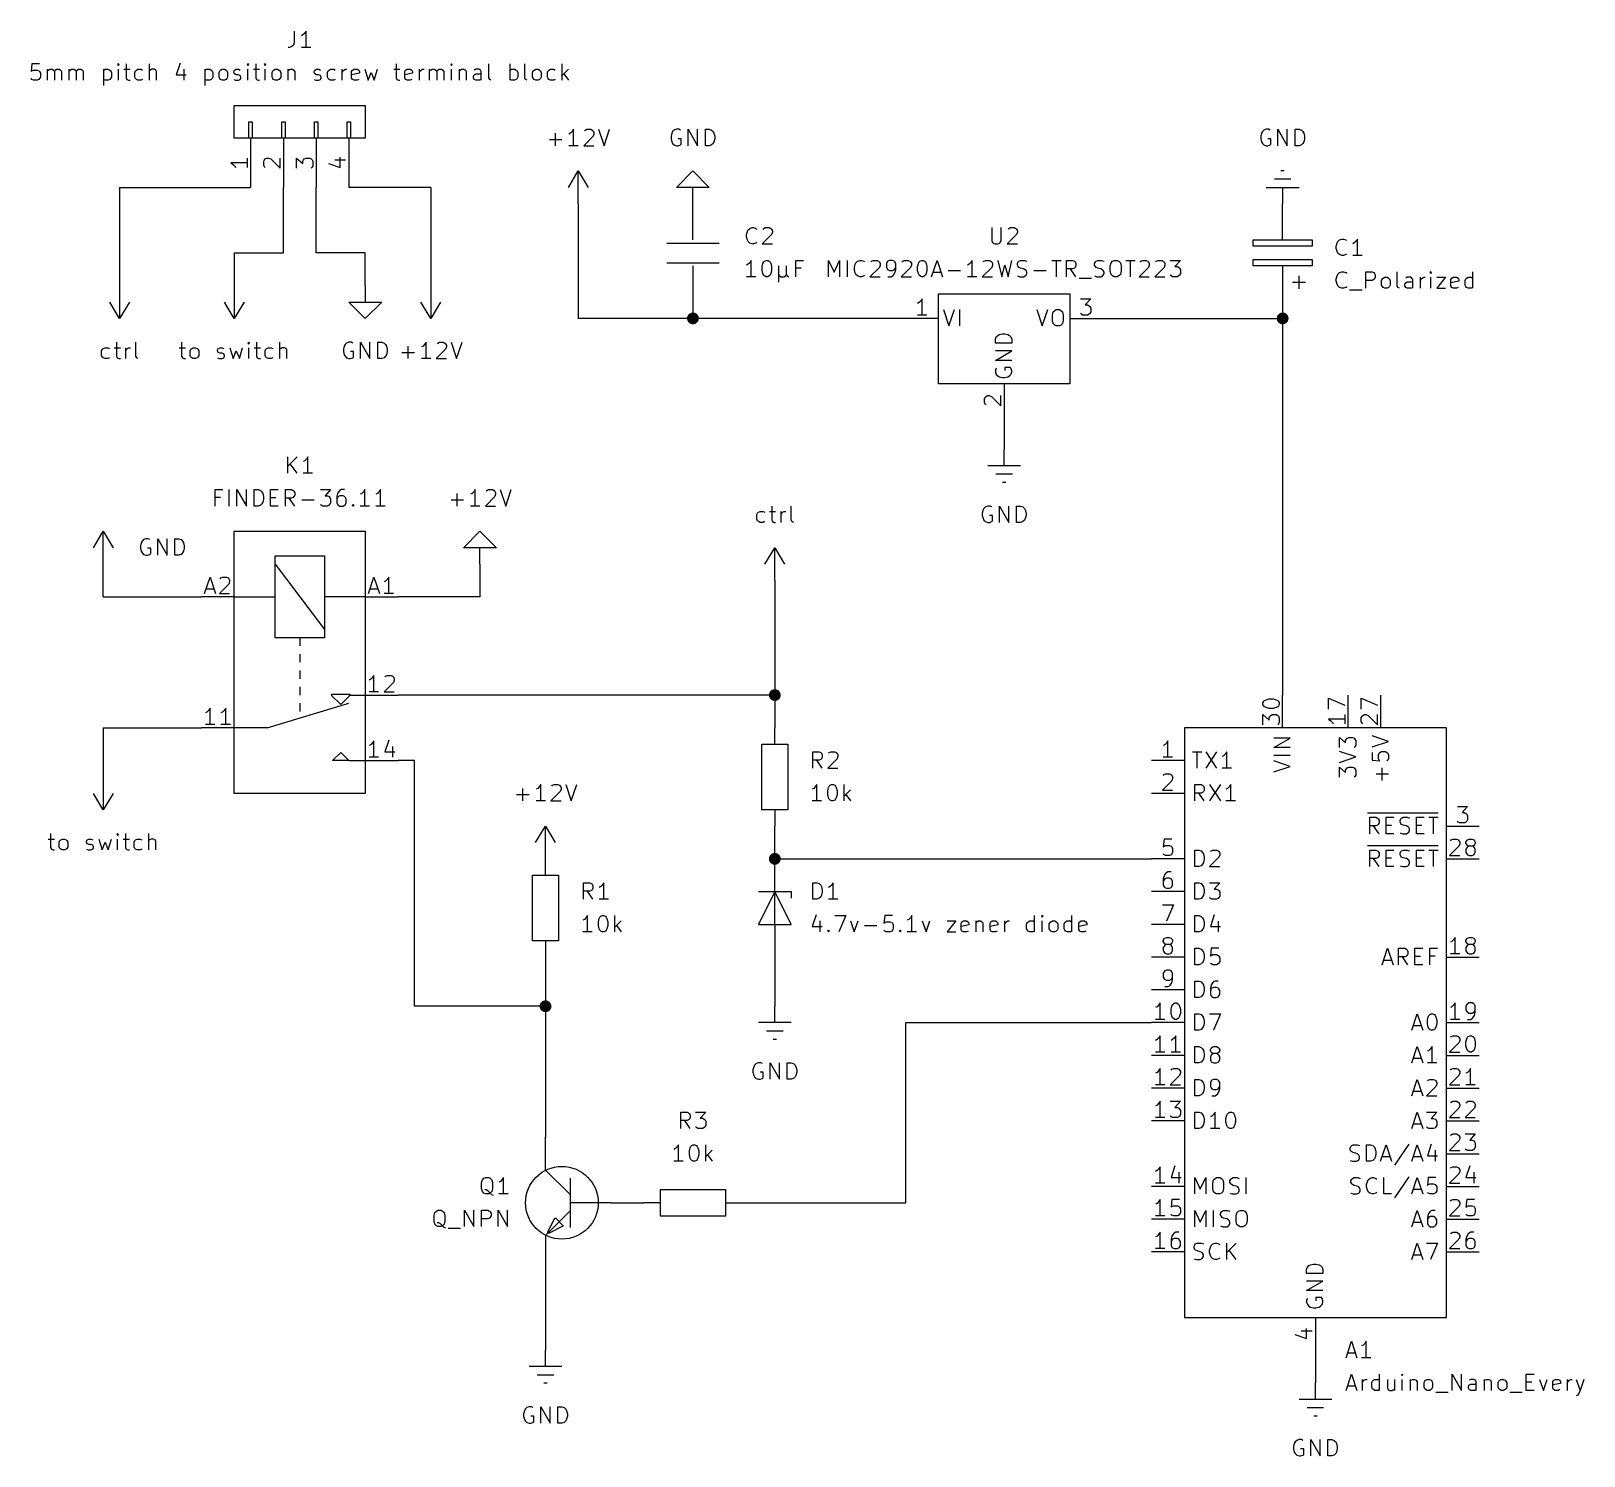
# Model space of a CAD drawing. Extents: x 1.98 to 6.72, y -5.17 to -0.82.
import ezdxf

# ---------------------------------------------------------------- set-up
doc = ezdxf.new("R2010")
doc.units = 0
doc.header["$MEASUREMENT"] = 0
for name, color, linetype in [('CYAN2', 4, 'CONTINUOUS'), ('GREEN3', 91, 'CONTINUOUS'), ('LYELLOW', 51, 'CONTINUOUS'), ('RED2', 1, 'CONTINUOUS'), ('RED3', 11, 'CONTINUOUS')]:
    doc.layers.add(name, color=color, linetype=linetype)

msp = doc.modelspace()

# ---------------------------------------------------------------- linework, layer by layer
at = {"layer": 'CYAN2', "linetype": 'CONTINUOUS'}
for p, q in [((2.7833, -0.8228), (2.7833, -0.8585)), ((2.7833, -0.8228), (2.7833, -0.8585)), ((2.8095, -0.8347), (2.8048, -0.8371)), ((2.8095, -0.8347), (2.8048, -0.8371)), ((2.8143, -0.8299), (2.8095, -0.8347)), ((2.8143, -0.8299), (2.8095, -0.8347)), ((2.819, -0.8228), (2.8143, -0.8299)), ((2.819, -0.8228), (2.8143, -0.8299)), ((2.819, -0.8728), (2.819, -0.8228)), ((2.819, -0.8728), (2.819, -0.8228)), ((2.769, -0.8728), (2.7643, -0.8728)), ((2.769, -0.8728), (2.7643, -0.8728)), ((2.7762, -0.8704), (2.769, -0.8728)), ((2.7762, -0.8704), (2.769, -0.8728)), ((2.7809, -0.8657), (2.7762, -0.8704)), ((2.7809, -0.8657), (2.7762, -0.8704)), ((2.7833, -0.8585), (2.7809, -0.8657)), ((2.7833, -0.8585), (2.7809, -0.8657)), ((2.8333, -0.8728), (2.8048, -0.8728)), ((2.8333, -0.8728), (2.8048, -0.8728)), ((1.9821, -0.9228), (1.9798, -0.9466)), ((1.9821, -0.9228), (1.9798, -0.9466)), ((1.9798, -0.9466), (1.9821, -0.9442)), ((1.9798, -0.9466), (1.9821, -0.9442)), ((2.006, -0.9228), (1.9821, -0.9228)), ((2.006, -0.9228), (1.9821, -0.9228)), ((1.9821, -0.9442), (1.9869, -0.9418)), ((1.9821, -0.9442), (1.9869, -0.9418)), ((1.9869, -0.9418), (1.9988, -0.9418)), ((1.9869, -0.9418), (1.9988, -0.9418)), ((1.9988, -0.9418), (2.0036, -0.9442)), ((1.9988, -0.9418), (2.0036, -0.9442)), ((2.0036, -0.9442), (2.006, -0.9466)), ((2.0036, -0.9442), (2.006, -0.9466)), ((2.006, -0.9466), (2.0083, -0.9514)), ((2.006, -0.9466), (2.0083, -0.9514)), ((2.0298, -0.9728), (2.0298, -0.9395)), ((2.0298, -0.9728), (2.0298, -0.9395)), ((2.0298, -0.9442), (2.0321, -0.9418)), ((2.0298, -0.9442), (2.0321, -0.9418)), ((2.0321, -0.9418), (2.0369, -0.9395)), ((2.0321, -0.9418), (2.0369, -0.9395)), ((2.0369, -0.9395), (2.0441, -0.9395)), ((2.0369, -0.9395), (2.0441, -0.9395)), ((2.0441, -0.9395), (2.0488, -0.9418)), ((2.0441, -0.9395), (2.0488, -0.9418)), ((2.0488, -0.9418), (2.0512, -0.9466)), ((2.0488, -0.9418), (2.0512, -0.9466)), ((2.0512, -0.9466), (2.0536, -0.9418)), ((2.0512, -0.9466), (2.0536, -0.9418)), ((2.0512, -0.9466), (2.0512, -0.9728)), ((2.0512, -0.9466), (2.0512, -0.9728)), ((2.0536, -0.9418), (2.0583, -0.9395)), ((2.0536, -0.9418), (2.0583, -0.9395)), ((2.0583, -0.9395), (2.0655, -0.9395)), ((2.0583, -0.9395), (2.0655, -0.9395)), ((2.0655, -0.9395), (2.0702, -0.9418)), ((2.0655, -0.9395), (2.0702, -0.9418)), ((2.0702, -0.9418), (2.0726, -0.9466)), ((2.0702, -0.9418), (2.0726, -0.9466)), ((2.0726, -0.9466), (2.0726, -0.9728)), ((2.0726, -0.9466), (2.0726, -0.9728)), ((2.0964, -0.9728), (2.0964, -0.9395)), ((2.0964, -0.9728), (2.0964, -0.9395)), ((2.0964, -0.9442), (2.0988, -0.9418)), ((2.0964, -0.9442), (2.0988, -0.9418)), ((2.0988, -0.9418), (2.1036, -0.9395)), ((2.0988, -0.9418), (2.1036, -0.9395)), ((2.1036, -0.9395), (2.1107, -0.9395)), ((2.1036, -0.9395), (2.1107, -0.9395)), ((2.1107, -0.9395), (2.1155, -0.9418)), ((2.1107, -0.9395), (2.1155, -0.9418)), ((2.1155, -0.9418), (2.1179, -0.9466)), ((2.1155, -0.9418), (2.1179, -0.9466)), ((2.1179, -0.9466), (2.1202, -0.9418)), ((2.1179, -0.9466), (2.1202, -0.9418)), ((2.1179, -0.9466), (2.1179, -0.9728)), ((2.1179, -0.9466), (2.1179, -0.9728)), ((2.1202, -0.9418), (2.125, -0.9395)), ((2.1202, -0.9418), (2.125, -0.9395)), ((2.125, -0.9395), (2.1321, -0.9395)), ((2.125, -0.9395), (2.1321, -0.9395)), ((2.1321, -0.9395), (2.1369, -0.9418)), ((2.1321, -0.9395), (2.1369, -0.9418)), ((2.1369, -0.9418), (2.1393, -0.9466)), ((2.1369, -0.9418), (2.1393, -0.9466)), ((2.1393, -0.9466), (2.1393, -0.9728)), ((2.1393, -0.9466), (2.1393, -0.9728)), ((2.2012, -0.9395), (2.2012, -0.9895)), ((2.2012, -0.9418), (2.206, -0.9395)), ((2.2012, -0.9395), (2.2012, -0.9895)), ((2.2012, -0.9418), (2.206, -0.9395)), ((2.206, -0.9395), (2.2155, -0.9395)), ((2.206, -0.9395), (2.2155, -0.9395)), ((2.2155, -0.9395), (2.2202, -0.9418)), ((2.2155, -0.9395), (2.2202, -0.9418)), ((2.2202, -0.9418), (2.2226, -0.9442)), ((2.2202, -0.9418), (2.2226, -0.9442)), ((2.2226, -0.9442), (2.225, -0.949)), ((2.2226, -0.9442), (2.225, -0.949)), ((2.2464, -0.9228), (2.2441, -0.9252)), ((2.2464, -0.9228), (2.2441, -0.9252)), ((2.2441, -0.9252), (2.2464, -0.9276)), ((2.2441, -0.9252), (2.2464, -0.9276)), ((2.2488, -0.9252), (2.2464, -0.9228)), ((2.2464, -0.9228), (2.2464, -0.9276)), ((2.2488, -0.9252), (2.2464, -0.9228)), ((2.2464, -0.9228), (2.2464, -0.9276)), ((2.2464, -0.9276), (2.2488, -0.9252)), ((2.2464, -0.9276), (2.2488, -0.9252)), ((2.2464, -0.9728), (2.2464, -0.9395)), ((2.2464, -0.9728), (2.2464, -0.9395)), ((2.2631, -0.9395), (2.2821, -0.9395)), ((2.2631, -0.9395), (2.2821, -0.9395)), ((2.2702, -0.9228), (2.2702, -0.9657)), ((2.2702, -0.9228), (2.2702, -0.9657)), ((2.2964, -0.949), (2.2988, -0.9442)), ((2.2964, -0.949), (2.2988, -0.9442)), ((2.2988, -0.9442), (2.3012, -0.9418)), ((2.2988, -0.9442), (2.3012, -0.9418)), ((2.3012, -0.9418), (2.306, -0.9395)), ((2.3012, -0.9418), (2.306, -0.9395)), ((2.306, -0.9395), (2.3155, -0.9395)), ((2.306, -0.9395), (2.3155, -0.9395)), ((2.3155, -0.9395), (2.3202, -0.9418)), ((2.3155, -0.9395), (2.3202, -0.9418)), ((2.3417, -0.9728), (2.3417, -0.9228)), ((2.3417, -0.9728), (2.3417, -0.9228)), ((2.3441, -0.9418), (2.3417, -0.9442)), ((2.3441, -0.9418), (2.3417, -0.9442)), ((2.3488, -0.9395), (2.3441, -0.9418)), ((2.3488, -0.9395), (2.3441, -0.9418)), ((2.356, -0.9395), (2.3488, -0.9395)), ((2.356, -0.9395), (2.3488, -0.9395)), ((2.3607, -0.9418), (2.356, -0.9395)), ((2.3607, -0.9418), (2.356, -0.9395)), ((2.3631, -0.9466), (2.3607, -0.9418)), ((2.3631, -0.9466), (2.3607, -0.9418)), ((2.3631, -0.9728), (2.3631, -0.9466)), ((2.3631, -0.9728), (2.3631, -0.9466)), ((2.4345, -0.9204), (2.4226, -0.9561)), ((2.4345, -0.9204), (2.4226, -0.9561)), ((2.4464, -0.9395), (2.4464, -0.9728)), ((2.4464, -0.9395), (2.4464, -0.9728)), ((2.5107, -0.9395), (2.5107, -0.9895)), ((2.5107, -0.9418), (2.5155, -0.9395)), ((2.5107, -0.9395), (2.5107, -0.9895)), ((2.5107, -0.9418), (2.5155, -0.9395)), ((2.5155, -0.9395), (2.525, -0.9395)), ((2.5155, -0.9395), (2.525, -0.9395)), ((2.525, -0.9395), (2.5298, -0.9418)), ((2.525, -0.9395), (2.5298, -0.9418)), ((2.5298, -0.9418), (2.5321, -0.9442)), ((2.5298, -0.9418), (2.5321, -0.9442)), ((2.5321, -0.9442), (2.5345, -0.949)), ((2.5321, -0.9442), (2.5345, -0.949)), ((2.5536, -0.949), (2.5559, -0.9442)), ((2.5536, -0.949), (2.5559, -0.9442)), ((2.5559, -0.9442), (2.5583, -0.9418)), ((2.5559, -0.9442), (2.5583, -0.9418)), ((2.5583, -0.9418), (2.5631, -0.9395)), ((2.5583, -0.9418), (2.5631, -0.9395)), ((2.5631, -0.9395), (2.5702, -0.9395)), ((2.5631, -0.9395), (2.5702, -0.9395)), ((2.5702, -0.9395), (2.575, -0.9418)), ((2.5702, -0.9395), (2.575, -0.9418)), ((2.575, -0.9418), (2.5774, -0.9442)), ((2.575, -0.9418), (2.5774, -0.9442)), ((2.5774, -0.9442), (2.5798, -0.949)), ((2.5774, -0.9442), (2.5798, -0.949)), ((2.5988, -0.9466), (2.6012, -0.9418)), ((2.5988, -0.9466), (2.6012, -0.9418)), ((2.5988, -0.949), (2.5988, -0.9466)), ((2.5988, -0.949), (2.5988, -0.9466)), ((2.6012, -0.9418), (2.6059, -0.9395)), ((2.6012, -0.9418), (2.6059, -0.9395)), ((2.6059, -0.9395), (2.6131, -0.9395)), ((2.6059, -0.9395), (2.6131, -0.9395)), ((2.6131, -0.9395), (2.6179, -0.9418)), ((2.6131, -0.9395), (2.6179, -0.9418)), ((2.6417, -0.9228), (2.6393, -0.9252)), ((2.6417, -0.9228), (2.6393, -0.9252)), ((2.6393, -0.9252), (2.6417, -0.9276)), ((2.6393, -0.9252), (2.6417, -0.9276)), ((2.644, -0.9252), (2.6417, -0.9228)), ((2.6417, -0.9228), (2.6417, -0.9276)), ((2.644, -0.9252), (2.6417, -0.9228)), ((2.6417, -0.9228), (2.6417, -0.9276)), ((2.6417, -0.9276), (2.644, -0.9252)), ((2.6417, -0.9276), (2.644, -0.9252)), ((2.6417, -0.9728), (2.6417, -0.9395)), ((2.6417, -0.9728), (2.6417, -0.9395)), ((2.6583, -0.9395), (2.6774, -0.9395)), ((2.6583, -0.9395), (2.6774, -0.9395)), ((2.6655, -0.9228), (2.6655, -0.9657)), ((2.6655, -0.9228), (2.6655, -0.9657)), ((2.694, -0.9228), (2.6917, -0.9252)), ((2.694, -0.9228), (2.6917, -0.9252)), ((2.6917, -0.9252), (2.694, -0.9276)), ((2.6917, -0.9252), (2.694, -0.9276)), ((2.6964, -0.9252), (2.694, -0.9228)), ((2.694, -0.9228), (2.694, -0.9276)), ((2.6964, -0.9252), (2.694, -0.9228)), ((2.694, -0.9228), (2.694, -0.9276)), ((2.694, -0.9276), (2.6964, -0.9252)), ((2.694, -0.9276), (2.6964, -0.9252)), ((2.694, -0.9728), (2.694, -0.9395)), ((2.694, -0.9728), (2.694, -0.9395)), ((2.7155, -0.949), (2.7179, -0.9442)), ((2.7155, -0.949), (2.7179, -0.9442)), ((2.7179, -0.9442), (2.7202, -0.9418)), ((2.7179, -0.9442), (2.7202, -0.9418)), ((2.7202, -0.9418), (2.725, -0.9395)), ((2.7202, -0.9418), (2.725, -0.9395)), ((2.725, -0.9395), (2.7321, -0.9395)), ((2.725, -0.9395), (2.7321, -0.9395)), ((2.7321, -0.9395), (2.7369, -0.9418)), ((2.7321, -0.9395), (2.7369, -0.9418)), ((2.7369, -0.9418), (2.7393, -0.9442)), ((2.7369, -0.9418), (2.7393, -0.9442)), ((2.7393, -0.9442), (2.7417, -0.949)), ((2.7393, -0.9442), (2.7417, -0.949)), ((2.7631, -0.9395), (2.7631, -0.9728)), ((2.7631, -0.9395), (2.7631, -0.9728)), ((2.7631, -0.9442), (2.7655, -0.9418)), ((2.7631, -0.9442), (2.7655, -0.9418)), ((2.7655, -0.9418), (2.7702, -0.9395)), ((2.7655, -0.9418), (2.7702, -0.9395)), ((2.7702, -0.9395), (2.7774, -0.9395)), ((2.7702, -0.9395), (2.7774, -0.9395)), ((2.7774, -0.9395), (2.7821, -0.9418)), ((2.7774, -0.9395), (2.7821, -0.9418)), ((2.7821, -0.9418), (2.7845, -0.9466)), ((2.7821, -0.9418), (2.7845, -0.9466)), ((2.7845, -0.9466), (2.7845, -0.9728)), ((2.7845, -0.9466), (2.7845, -0.9728)), ((2.844, -0.9466), (2.8464, -0.9418)), ((2.844, -0.9466), (2.8464, -0.9418)), ((2.844, -0.949), (2.844, -0.9466)), ((2.844, -0.949), (2.844, -0.9466)), ((2.8464, -0.9418), (2.8512, -0.9395)), ((2.8464, -0.9418), (2.8512, -0.9395)), ((2.8512, -0.9395), (2.8583, -0.9395)), ((2.8512, -0.9395), (2.8583, -0.9395)), ((2.8583, -0.9395), (2.8631, -0.9418)), ((2.8583, -0.9395), (2.8631, -0.9418)), ((2.8845, -0.949), (2.8869, -0.9442)), ((2.8845, -0.949), (2.8869, -0.9442)), ((2.8869, -0.9442), (2.8893, -0.9418)), ((2.8869, -0.9442), (2.8893, -0.9418)), ((2.8893, -0.9418), (2.894, -0.9395)), ((2.8893, -0.9418), (2.894, -0.9395)), ((2.894, -0.9395), (2.9036, -0.9395)), ((2.894, -0.9395), (2.9036, -0.9395)), ((2.9036, -0.9395), (2.9083, -0.9418)), ((2.9036, -0.9395), (2.9083, -0.9418)), ((2.9298, -0.9728), (2.9298, -0.9395)), ((2.9298, -0.9728), (2.9298, -0.9395)), ((2.9298, -0.949), (2.9321, -0.9442)), ((2.9298, -0.949), (2.9321, -0.9442)), ((2.9321, -0.9442), (2.9345, -0.9418)), ((2.9321, -0.9442), (2.9345, -0.9418)), ((2.9345, -0.9418), (2.9393, -0.9395)), ((2.9345, -0.9418), (2.9393, -0.9395)), ((2.9393, -0.9395), (2.944, -0.9395)), ((2.9393, -0.9395), (2.944, -0.9395)), ((2.9583, -0.9466), (2.9607, -0.9418)), ((2.9583, -0.9466), (2.9607, -0.9418)), ((2.9583, -0.9657), (2.9583, -0.9466)), ((2.9583, -0.9657), (2.9583, -0.9466)), ((2.9607, -0.9418), (2.9655, -0.9395)), ((2.9607, -0.9418), (2.9655, -0.9395)), ((2.9655, -0.9395), (2.975, -0.9395)), ((2.9655, -0.9395), (2.975, -0.9395)), ((2.975, -0.9395), (2.9798, -0.9418)), ((2.975, -0.9395), (2.9798, -0.9418)), ((2.9798, -0.9418), (2.9821, -0.9466)), ((2.9798, -0.9418), (2.9821, -0.9466)), ((2.9821, -0.9466), (2.9821, -0.9514)), ((2.9821, -0.9466), (2.9821, -0.9514)), ((2.9988, -0.9395), (3.0083, -0.9728)), ((2.9988, -0.9395), (3.0083, -0.9728)), ((3.0274, -0.9728), (3.0369, -0.9395)), ((3.0274, -0.9728), (3.0369, -0.9395)), ((3.0869, -0.9395), (3.1059, -0.9395)), ((3.0869, -0.9395), (3.1059, -0.9395)), ((3.094, -0.9228), (3.094, -0.9657)), ((3.094, -0.9228), (3.094, -0.9657)), ((3.1202, -0.9466), (3.1226, -0.9418)), ((3.1202, -0.9466), (3.1226, -0.9418)), ((3.1202, -0.9657), (3.1202, -0.9466)), ((3.1202, -0.9657), (3.1202, -0.9466)), ((3.1226, -0.9418), (3.1274, -0.9395)), ((3.1226, -0.9418), (3.1274, -0.9395)), ((3.1274, -0.9395), (3.1369, -0.9395)), ((3.1274, -0.9395), (3.1369, -0.9395)), ((3.1369, -0.9395), (3.1417, -0.9418)), ((3.1369, -0.9395), (3.1417, -0.9418)), ((3.1417, -0.9418), (3.144, -0.9466)), ((3.1417, -0.9418), (3.144, -0.9466)), ((3.144, -0.9466), (3.144, -0.9514)), ((3.144, -0.9466), (3.144, -0.9514)), ((3.1655, -0.9728), (3.1655, -0.9395)), ((3.1655, -0.9728), (3.1655, -0.9395)), ((3.1655, -0.949), (3.1679, -0.9442)), ((3.1655, -0.949), (3.1679, -0.9442)), ((3.1679, -0.9442), (3.1702, -0.9418)), ((3.1679, -0.9442), (3.1702, -0.9418)), ((3.1702, -0.9418), (3.175, -0.9395)), ((3.1702, -0.9418), (3.175, -0.9395)), ((3.175, -0.9395), (3.1798, -0.9395)), ((3.175, -0.9395), (3.1798, -0.9395)), ((3.1964, -0.9728), (3.1964, -0.9395)), ((3.1964, -0.9728), (3.1964, -0.9395)), ((3.1964, -0.9442), (3.1988, -0.9418)), ((3.1964, -0.9442), (3.1988, -0.9418)), ((3.1988, -0.9418), (3.2036, -0.9395)), ((3.1988, -0.9418), (3.2036, -0.9395)), ((3.2036, -0.9395), (3.2107, -0.9395)), ((3.2036, -0.9395), (3.2107, -0.9395)), ((3.2107, -0.9395), (3.2155, -0.9418)), ((3.2107, -0.9395), (3.2155, -0.9418)), ((3.2155, -0.9418), (3.2179, -0.9466)), ((3.2155, -0.9418), (3.2179, -0.9466)), ((3.2179, -0.9466), (3.2202, -0.9418)), ((3.2179, -0.9466), (3.2202, -0.9418)), ((3.2179, -0.9466), (3.2179, -0.9728)), ((3.2179, -0.9466), (3.2179, -0.9728)), ((3.2202, -0.9418), (3.225, -0.9395)), ((3.2202, -0.9418), (3.225, -0.9395)), ((3.225, -0.9395), (3.2321, -0.9395)), ((3.225, -0.9395), (3.2321, -0.9395)), ((3.2321, -0.9395), (3.2369, -0.9418)), ((3.2321, -0.9395), (3.2369, -0.9418)), ((3.2369, -0.9418), (3.2393, -0.9466)), ((3.2369, -0.9418), (3.2393, -0.9466)), ((3.2393, -0.9466), (3.2393, -0.9728)), ((3.2393, -0.9466), (3.2393, -0.9728)), ((3.2631, -0.9228), (3.2607, -0.9252)), ((3.2631, -0.9228), (3.2607, -0.9252)), ((3.2607, -0.9252), (3.2631, -0.9276)), ((3.2607, -0.9252), (3.2631, -0.9276)), ((3.2655, -0.9252), (3.2631, -0.9228)), ((3.2631, -0.9228), (3.2631, -0.9276)), ((3.2655, -0.9252), (3.2631, -0.9228)), ((3.2631, -0.9228), (3.2631, -0.9276)), ((3.2631, -0.9276), (3.2655, -0.9252)), ((3.2631, -0.9276), (3.2655, -0.9252)), ((3.2631, -0.9728), (3.2631, -0.9395)), ((3.2631, -0.9728), (3.2631, -0.9395)), ((3.2869, -0.9395), (3.2869, -0.9728)), ((3.2869, -0.9395), (3.2869, -0.9728)), ((3.2869, -0.9442), (3.2893, -0.9418)), ((3.2869, -0.9442), (3.2893, -0.9418)), ((3.2893, -0.9418), (3.294, -0.9395)), ((3.2893, -0.9418), (3.294, -0.9395)), ((3.294, -0.9395), (3.3012, -0.9395)), ((3.294, -0.9395), (3.3012, -0.9395)), ((3.3012, -0.9395), (3.3059, -0.9418)), ((3.3012, -0.9395), (3.3059, -0.9418)), ((3.3059, -0.9418), (3.3083, -0.9466)), ((3.3059, -0.9418), (3.3083, -0.9466)), ((3.3083, -0.9466), (3.3083, -0.9728)), ((3.3083, -0.9466), (3.3083, -0.9728)), ((3.3369, -0.9395), (3.3321, -0.9418)), ((3.3369, -0.9395), (3.3321, -0.9418)), ((3.3464, -0.9395), (3.3369, -0.9395)), ((3.3464, -0.9395), (3.3369, -0.9395)), ((3.3512, -0.9418), (3.3464, -0.9395)), ((3.3512, -0.9418), (3.3464, -0.9395)), ((3.3536, -0.9466), (3.3512, -0.9418)), ((3.3536, -0.9466), (3.3512, -0.9418)), ((3.3536, -0.9728), (3.3536, -0.9466)), ((3.3536, -0.9728), (3.3536, -0.9466)), ((3.3774, -0.9657), (3.3774, -0.9228)), ((3.3774, -0.9657), (3.3774, -0.9228)), ((3.4417, -0.9728), (3.4417, -0.9228)), ((3.4417, -0.9728), (3.4417, -0.9228)), ((3.4417, -0.9418), (3.4464, -0.9395)), ((3.4417, -0.9418), (3.4464, -0.9395)), ((3.4464, -0.9395), (3.4559, -0.9395)), ((3.4464, -0.9395), (3.4559, -0.9395)), ((3.4559, -0.9395), (3.4607, -0.9418)), ((3.4559, -0.9395), (3.4607, -0.9418)), ((3.4607, -0.9418), (3.4631, -0.9442)), ((3.4607, -0.9418), (3.4631, -0.9442)), ((3.4631, -0.9442), (3.4655, -0.949)), ((3.4631, -0.9442), (3.4655, -0.949)), ((3.4869, -0.9657), (3.4869, -0.9228)), ((3.4869, -0.9657), (3.4869, -0.9228)), ((3.5107, -0.949), (3.5131, -0.9442)), ((3.5107, -0.949), (3.5131, -0.9442)), ((3.5131, -0.9442), (3.5155, -0.9418)), ((3.5131, -0.9442), (3.5155, -0.9418)), ((3.5155, -0.9418), (3.5202, -0.9395)), ((3.5155, -0.9418), (3.5202, -0.9395)), ((3.5202, -0.9395), (3.5274, -0.9395)), ((3.5202, -0.9395), (3.5274, -0.9395)), ((3.5274, -0.9395), (3.5321, -0.9418)), ((3.5274, -0.9395), (3.5321, -0.9418)), ((3.5321, -0.9418), (3.5345, -0.9442)), ((3.5321, -0.9418), (3.5345, -0.9442)), ((3.5345, -0.9442), (3.5369, -0.949)), ((3.5345, -0.9442), (3.5369, -0.949)), ((3.5559, -0.949), (3.5583, -0.9442)), ((3.5559, -0.949), (3.5583, -0.9442)), ((3.5583, -0.9442), (3.5607, -0.9418)), ((3.5583, -0.9442), (3.5607, -0.9418)), ((3.5607, -0.9418), (3.5655, -0.9395)), ((3.5607, -0.9418), (3.5655, -0.9395)), ((3.5655, -0.9395), (3.575, -0.9395)), ((3.5655, -0.9395), (3.575, -0.9395)), ((3.575, -0.9395), (3.5797, -0.9418)), ((3.575, -0.9395), (3.5797, -0.9418)), ((3.6012, -0.9728), (3.6012, -0.9228)), ((3.6012, -0.9728), (3.6012, -0.9228)), ((3.6202, -0.9395), (3.6012, -0.9585)), ((3.6202, -0.9395), (3.6012, -0.9585)), ((1.9821, -0.9704), (1.9798, -0.968)), ((1.9821, -0.9704), (1.9798, -0.968)), ((1.9869, -0.9728), (1.9821, -0.9704)), ((1.9869, -0.9728), (1.9821, -0.9704)), ((1.9988, -0.9728), (1.9869, -0.9728)), ((1.9988, -0.9728), (1.9869, -0.9728)), ((2.0036, -0.9704), (1.9988, -0.9728)), ((2.0036, -0.9704), (1.9988, -0.9728)), ((2.006, -0.968), (2.0036, -0.9704)), ((2.006, -0.968), (2.0036, -0.9704)), ((2.0083, -0.9633), (2.006, -0.968)), ((2.0083, -0.9633), (2.006, -0.968)), ((2.0083, -0.9514), (2.0083, -0.9633)), ((2.0083, -0.9514), (2.0083, -0.9633)), ((2.206, -0.9728), (2.2012, -0.9704)), ((2.206, -0.9728), (2.2012, -0.9704)), ((2.2155, -0.9728), (2.206, -0.9728)), ((2.2155, -0.9728), (2.206, -0.9728)), ((2.2202, -0.9704), (2.2155, -0.9728)), ((2.2202, -0.9704), (2.2155, -0.9728)), ((2.2226, -0.968), (2.2202, -0.9704)), ((2.2226, -0.968), (2.2202, -0.9704)), ((2.225, -0.9633), (2.2226, -0.968)), ((2.225, -0.9633), (2.2226, -0.968)), ((2.225, -0.949), (2.225, -0.9633)), ((2.225, -0.949), (2.225, -0.9633)), ((2.2702, -0.9657), (2.2726, -0.9704)), ((2.2702, -0.9657), (2.2726, -0.9704)), ((2.2726, -0.9704), (2.2774, -0.9728)), ((2.2726, -0.9704), (2.2774, -0.9728)), ((2.2774, -0.9728), (2.2821, -0.9728)), ((2.2774, -0.9728), (2.2821, -0.9728)), ((2.2964, -0.9633), (2.2964, -0.949)), ((2.2964, -0.9633), (2.2964, -0.949)), ((2.2988, -0.968), (2.2964, -0.9633)), ((2.2988, -0.968), (2.2964, -0.9633)), ((2.3012, -0.9704), (2.2988, -0.968)), ((2.3012, -0.9704), (2.2988, -0.968)), ((2.306, -0.9728), (2.3012, -0.9704)), ((2.306, -0.9728), (2.3012, -0.9704)), ((2.3155, -0.9728), (2.306, -0.9728)), ((2.3155, -0.9728), (2.306, -0.9728)), ((2.3202, -0.9704), (2.3155, -0.9728)), ((2.3202, -0.9704), (2.3155, -0.9728)), ((2.4226, -0.9561), (2.4536, -0.9561)), ((2.4226, -0.9561), (2.4536, -0.9561)), ((2.5155, -0.9728), (2.5107, -0.9704)), ((2.5155, -0.9728), (2.5107, -0.9704)), ((2.525, -0.9728), (2.5155, -0.9728)), ((2.525, -0.9728), (2.5155, -0.9728)), ((2.5298, -0.9704), (2.525, -0.9728)), ((2.5298, -0.9704), (2.525, -0.9728)), ((2.5321, -0.968), (2.5298, -0.9704)), ((2.5321, -0.968), (2.5298, -0.9704)), ((2.5345, -0.9633), (2.5321, -0.968)), ((2.5345, -0.9633), (2.5321, -0.968)), ((2.5345, -0.949), (2.5345, -0.9633)), ((2.5345, -0.949), (2.5345, -0.9633)), ((2.5536, -0.9633), (2.5536, -0.949)), ((2.5536, -0.9633), (2.5536, -0.949)), ((2.5559, -0.968), (2.5536, -0.9633)), ((2.5559, -0.968), (2.5536, -0.9633)), ((2.5583, -0.9704), (2.5559, -0.968)), ((2.5583, -0.9704), (2.5559, -0.968)), ((2.5631, -0.9728), (2.5583, -0.9704)), ((2.5631, -0.9728), (2.5583, -0.9704)), ((2.5702, -0.9728), (2.5631, -0.9728)), ((2.5702, -0.9728), (2.5631, -0.9728)), ((2.575, -0.9704), (2.5702, -0.9728)), ((2.575, -0.9704), (2.5702, -0.9728)), ((2.5774, -0.968), (2.575, -0.9704)), ((2.5774, -0.968), (2.575, -0.9704)), ((2.5798, -0.9633), (2.5774, -0.968)), ((2.5798, -0.9633), (2.5774, -0.968)), ((2.5798, -0.949), (2.5798, -0.9633)), ((2.5798, -0.949), (2.5798, -0.9633)), ((2.6012, -0.9538), (2.5988, -0.949)), ((2.6012, -0.9538), (2.5988, -0.949)), ((2.5988, -0.9704), (2.6036, -0.9728)), ((2.5988, -0.9704), (2.6036, -0.9728)), ((2.6059, -0.9561), (2.6012, -0.9538)), ((2.6059, -0.9561), (2.6012, -0.9538)), ((2.6036, -0.9728), (2.6131, -0.9728)), ((2.6036, -0.9728), (2.6131, -0.9728)), ((2.6131, -0.9561), (2.6059, -0.9561)), ((2.6131, -0.9561), (2.6059, -0.9561)), ((2.6179, -0.9585), (2.6131, -0.9561)), ((2.6179, -0.9585), (2.6131, -0.9561)), ((2.6131, -0.9728), (2.6179, -0.9704)), ((2.6131, -0.9728), (2.6179, -0.9704)), ((2.6202, -0.9633), (2.6179, -0.9585)), ((2.6202, -0.9633), (2.6179, -0.9585)), ((2.6179, -0.9704), (2.6202, -0.9657)), ((2.6179, -0.9704), (2.6202, -0.9657)), ((2.6202, -0.9657), (2.6202, -0.9633)), ((2.6202, -0.9657), (2.6202, -0.9633)), ((2.6655, -0.9657), (2.6679, -0.9704)), ((2.6655, -0.9657), (2.6679, -0.9704)), ((2.6679, -0.9704), (2.6726, -0.9728)), ((2.6679, -0.9704), (2.6726, -0.9728)), ((2.6726, -0.9728), (2.6774, -0.9728)), ((2.6726, -0.9728), (2.6774, -0.9728)), ((2.7155, -0.9633), (2.7155, -0.949)), ((2.7155, -0.9633), (2.7155, -0.949)), ((2.7179, -0.968), (2.7155, -0.9633)), ((2.7179, -0.968), (2.7155, -0.9633)), ((2.7202, -0.9704), (2.7179, -0.968)), ((2.7202, -0.9704), (2.7179, -0.968)), ((2.725, -0.9728), (2.7202, -0.9704)), ((2.725, -0.9728), (2.7202, -0.9704)), ((2.7321, -0.9728), (2.725, -0.9728)), ((2.7321, -0.9728), (2.725, -0.9728)), ((2.7369, -0.9704), (2.7321, -0.9728)), ((2.7369, -0.9704), (2.7321, -0.9728)), ((2.7393, -0.968), (2.7369, -0.9704)), ((2.7393, -0.968), (2.7369, -0.9704)), ((2.7417, -0.9633), (2.7393, -0.968)), ((2.7417, -0.9633), (2.7393, -0.968)), ((2.7417, -0.949), (2.7417, -0.9633)), ((2.7417, -0.949), (2.7417, -0.9633)), ((2.8464, -0.9538), (2.844, -0.949)), ((2.8464, -0.9538), (2.844, -0.949)), ((2.844, -0.9704), (2.8488, -0.9728)), ((2.844, -0.9704), (2.8488, -0.9728)), ((2.8512, -0.9561), (2.8464, -0.9538)), ((2.8512, -0.9561), (2.8464, -0.9538)), ((2.8488, -0.9728), (2.8583, -0.9728)), ((2.8488, -0.9728), (2.8583, -0.9728)), ((2.8583, -0.9561), (2.8512, -0.9561)), ((2.8583, -0.9561), (2.8512, -0.9561)), ((2.8631, -0.9585), (2.8583, -0.9561)), ((2.8631, -0.9585), (2.8583, -0.9561)), ((2.8583, -0.9728), (2.8631, -0.9704)), ((2.8583, -0.9728), (2.8631, -0.9704)), ((2.8655, -0.9633), (2.8631, -0.9585)), ((2.8655, -0.9633), (2.8631, -0.9585)), ((2.8631, -0.9704), (2.8655, -0.9657)), ((2.8631, -0.9704), (2.8655, -0.9657)), ((2.8655, -0.9657), (2.8655, -0.9633)), ((2.8655, -0.9657), (2.8655, -0.9633)), ((2.8845, -0.9633), (2.8845, -0.949)), ((2.8845, -0.9633), (2.8845, -0.949)), ((2.8869, -0.968), (2.8845, -0.9633)), ((2.8869, -0.968), (2.8845, -0.9633)), ((2.8893, -0.9704), (2.8869, -0.968)), ((2.8893, -0.9704), (2.8869, -0.968)), ((2.894, -0.9728), (2.8893, -0.9704)), ((2.894, -0.9728), (2.8893, -0.9704)), ((2.9036, -0.9728), (2.894, -0.9728)), ((2.9036, -0.9728), (2.894, -0.9728)), ((2.9083, -0.9704), (2.9036, -0.9728)), ((2.9083, -0.9704), (2.9036, -0.9728)), ((2.9821, -0.9514), (2.9583, -0.9561)), ((2.9821, -0.9514), (2.9583, -0.9561)), ((2.9607, -0.9704), (2.9583, -0.9657)), ((2.9607, -0.9704), (2.9583, -0.9657)), ((2.9655, -0.9728), (2.9607, -0.9704)), ((2.9655, -0.9728), (2.9607, -0.9704)), ((2.975, -0.9728), (2.9655, -0.9728)), ((2.975, -0.9728), (2.9655, -0.9728)), ((2.9798, -0.9704), (2.975, -0.9728)), ((2.9798, -0.9704), (2.975, -0.9728)), ((3.0083, -0.9728), (3.0179, -0.949)), ((3.0083, -0.9728), (3.0179, -0.949)), ((3.0179, -0.949), (3.0274, -0.9728)), ((3.0179, -0.949), (3.0274, -0.9728)), ((3.094, -0.9657), (3.0964, -0.9704)), ((3.094, -0.9657), (3.0964, -0.9704)), ((3.0964, -0.9704), (3.1012, -0.9728)), ((3.0964, -0.9704), (3.1012, -0.9728)), ((3.1012, -0.9728), (3.1059, -0.9728)), ((3.1012, -0.9728), (3.1059, -0.9728)), ((3.144, -0.9514), (3.1202, -0.9561)), ((3.144, -0.9514), (3.1202, -0.9561)), ((3.1226, -0.9704), (3.1202, -0.9657)), ((3.1226, -0.9704), (3.1202, -0.9657)), ((3.1274, -0.9728), (3.1226, -0.9704)), ((3.1274, -0.9728), (3.1226, -0.9704)), ((3.1369, -0.9728), (3.1274, -0.9728)), ((3.1369, -0.9728), (3.1274, -0.9728)), ((3.1417, -0.9704), (3.1369, -0.9728)), ((3.1417, -0.9704), (3.1369, -0.9728)), ((3.3298, -0.9609), (3.3321, -0.9561)), ((3.3298, -0.9609), (3.3321, -0.9561)), ((3.3298, -0.9657), (3.3298, -0.9609)), ((3.3298, -0.9657), (3.3298, -0.9609)), ((3.3321, -0.9704), (3.3298, -0.9657)), ((3.3321, -0.9704), (3.3298, -0.9657)), ((3.3321, -0.9561), (3.3369, -0.9538)), ((3.3321, -0.9561), (3.3369, -0.9538)), ((3.3369, -0.9728), (3.3321, -0.9704)), ((3.3369, -0.9728), (3.3321, -0.9704)), ((3.3369, -0.9538), (3.3488, -0.9538)), ((3.3369, -0.9538), (3.3488, -0.9538)), ((3.3488, -0.9728), (3.3369, -0.9728)), ((3.3488, -0.9728), (3.3369, -0.9728)), ((3.3488, -0.9538), (3.3536, -0.9514)), ((3.3488, -0.9538), (3.3536, -0.9514)), ((3.3536, -0.9704), (3.3488, -0.9728)), ((3.3536, -0.9704), (3.3488, -0.9728)), ((3.3798, -0.9704), (3.3774, -0.9657)), ((3.3798, -0.9704), (3.3774, -0.9657)), ((3.3845, -0.9728), (3.3798, -0.9704)), ((3.3845, -0.9728), (3.3798, -0.9704)), ((3.4464, -0.9728), (3.4417, -0.9704)), ((3.4464, -0.9728), (3.4417, -0.9704)), ((3.4559, -0.9728), (3.4464, -0.9728)), ((3.4559, -0.9728), (3.4464, -0.9728)), ((3.4607, -0.9704), (3.4559, -0.9728)), ((3.4607, -0.9704), (3.4559, -0.9728)), ((3.4631, -0.968), (3.4607, -0.9704)), ((3.4631, -0.968), (3.4607, -0.9704)), ((3.4655, -0.9633), (3.4631, -0.968)), ((3.4655, -0.9633), (3.4631, -0.968)), ((3.4655, -0.949), (3.4655, -0.9633)), ((3.4655, -0.949), (3.4655, -0.9633)), ((3.4893, -0.9704), (3.4869, -0.9657)), ((3.4893, -0.9704), (3.4869, -0.9657)), ((3.494, -0.9728), (3.4893, -0.9704)), ((3.494, -0.9728), (3.4893, -0.9704)), ((3.5107, -0.9633), (3.5107, -0.949)), ((3.5107, -0.9633), (3.5107, -0.949)), ((3.5131, -0.968), (3.5107, -0.9633)), ((3.5131, -0.968), (3.5107, -0.9633)), ((3.5155, -0.9704), (3.5131, -0.968)), ((3.5155, -0.9704), (3.5131, -0.968)), ((3.5202, -0.9728), (3.5155, -0.9704)), ((3.5202, -0.9728), (3.5155, -0.9704)), ((3.5274, -0.9728), (3.5202, -0.9728)), ((3.5274, -0.9728), (3.5202, -0.9728)), ((3.5321, -0.9704), (3.5274, -0.9728)), ((3.5321, -0.9704), (3.5274, -0.9728)), ((3.5345, -0.968), (3.5321, -0.9704)), ((3.5345, -0.968), (3.5321, -0.9704)), ((3.5369, -0.9633), (3.5345, -0.968)), ((3.5369, -0.9633), (3.5345, -0.968)), ((3.5369, -0.949), (3.5369, -0.9633)), ((3.5369, -0.949), (3.5369, -0.9633)), ((3.5559, -0.9633), (3.5559, -0.949)), ((3.5559, -0.9633), (3.5559, -0.949)), ((3.5583, -0.968), (3.5559, -0.9633)), ((3.5583, -0.968), (3.5559, -0.9633)), ((3.5607, -0.9704), (3.5583, -0.968)), ((3.5607, -0.9704), (3.5583, -0.968)), ((3.5655, -0.9728), (3.5607, -0.9704)), ((3.5655, -0.9728), (3.5607, -0.9704)), ((3.575, -0.9728), (3.5655, -0.9728)), ((3.575, -0.9728), (3.5655, -0.9728)), ((3.5797, -0.9704), (3.575, -0.9728)), ((3.5797, -0.9704), (3.575, -0.9728)), ((3.6059, -0.9538), (3.6202, -0.9728)), ((3.6059, -0.9538), (3.6202, -0.9728)), ((3.5809, -1.1728), (3.5809, -1.1347)), ((3.5809, -1.1728), (3.5809, -1.1347)), ((3.6262, -1.1347), (3.6214, -1.1371)), ((3.6262, -1.1347), (3.6214, -1.1371)), ((3.631, -1.1299), (3.6262, -1.1347)), ((3.631, -1.1299), (3.6262, -1.1347)), ((3.6357, -1.1228), (3.631, -1.1299)), ((3.6357, -1.1228), (3.631, -1.1299)), ((3.6357, -1.1728), (3.6357, -1.1228)), ((3.6357, -1.1728), (3.6357, -1.1228)), ((3.669, -1.1276), (3.6714, -1.1252)), ((3.669, -1.1276), (3.6714, -1.1252)), ((3.6714, -1.1252), (3.6762, -1.1228)), ((3.6714, -1.1252), (3.6762, -1.1228)), ((3.6762, -1.1228), (3.6881, -1.1228)), ((3.6762, -1.1228), (3.6881, -1.1228)), ((3.6881, -1.1228), (3.6929, -1.1252)), ((3.6881, -1.1228), (3.6929, -1.1252)), ((3.6929, -1.1252), (3.6952, -1.1276)), ((3.6929, -1.1252), (3.6952, -1.1276)), ((3.6952, -1.1276), (3.6976, -1.1323)), ((3.6952, -1.1276), (3.6976, -1.1323)), ((3.6976, -1.1371), (3.6952, -1.1442)), ((3.6976, -1.1371), (3.6952, -1.1442)), ((3.6976, -1.1323), (3.6976, -1.1371)), ((3.6976, -1.1323), (3.6976, -1.1371)), ((3.7119, -1.1228), (3.7286, -1.1728)), ((3.7119, -1.1228), (3.7286, -1.1728)), ((3.7286, -1.1728), (3.7452, -1.1228)), ((3.7286, -1.1728), (3.7452, -1.1228)), ((3.9357, -1.1347), (3.9333, -1.1442)), ((3.9357, -1.1347), (3.9333, -1.1442)), ((3.9381, -1.1299), (3.9357, -1.1347)), ((3.9381, -1.1299), (3.9357, -1.1347)), ((3.9429, -1.1252), (3.9381, -1.1299)), ((3.9429, -1.1252), (3.9381, -1.1299)), ((3.95, -1.1228), (3.9429, -1.1252)), ((3.95, -1.1228), (3.9429, -1.1252)), ((3.9571, -1.1228), (3.95, -1.1228)), ((3.9571, -1.1228), (3.95, -1.1228)), ((3.9619, -1.1252), (3.9571, -1.1228)), ((3.9619, -1.1252), (3.9571, -1.1228)), ((3.9857, -1.1728), (3.9857, -1.1228)), ((3.9857, -1.1228), (4.0143, -1.1728)), ((3.9857, -1.1728), (3.9857, -1.1228)), ((3.9857, -1.1228), (4.0143, -1.1728)), ((4.0143, -1.1728), (4.0143, -1.1228)), ((4.0143, -1.1728), (4.0143, -1.1228)), ((4.0381, -1.1728), (4.0381, -1.1228)), ((4.0381, -1.1228), (4.05, -1.1228)), ((4.0381, -1.1728), (4.0381, -1.1228)), ((4.0381, -1.1228), (4.05, -1.1228)), ((4.05, -1.1228), (4.0571, -1.1252)), ((4.05, -1.1228), (4.0571, -1.1252)), ((4.0571, -1.1252), (4.0619, -1.1299)), ((4.0571, -1.1252), (4.0619, -1.1299)), ((4.0619, -1.1299), (4.0643, -1.1347)), ((4.0619, -1.1299), (4.0643, -1.1347)), ((4.0643, -1.1347), (4.0667, -1.1442)), ((4.0643, -1.1347), (4.0667, -1.1442)), ((5.7357, -1.1347), (5.7333, -1.1442)), ((5.7357, -1.1347), (5.7333, -1.1442)), ((5.7381, -1.1299), (5.7357, -1.1347)), ((5.7381, -1.1299), (5.7357, -1.1347)), ((5.7429, -1.1252), (5.7381, -1.1299)), ((5.7429, -1.1252), (5.7381, -1.1299)), ((5.75, -1.1228), (5.7429, -1.1252)), ((5.75, -1.1228), (5.7429, -1.1252)), ((5.7571, -1.1228), (5.75, -1.1228)), ((5.7571, -1.1228), (5.75, -1.1228)), ((5.7619, -1.1252), (5.7571, -1.1228)), ((5.7619, -1.1252), (5.7571, -1.1228)), ((5.7857, -1.1728), (5.7857, -1.1228)), ((5.7857, -1.1228), (5.8143, -1.1728)), ((5.7857, -1.1728), (5.7857, -1.1228)), ((5.7857, -1.1228), (5.8143, -1.1728)), ((5.8143, -1.1728), (5.8143, -1.1228)), ((5.8143, -1.1728), (5.8143, -1.1228)), ((5.8381, -1.1728), (5.8381, -1.1228)), ((5.8381, -1.1228), (5.85, -1.1228)), ((5.8381, -1.1728), (5.8381, -1.1228)), ((5.8381, -1.1228), (5.85, -1.1228)), ((5.85, -1.1228), (5.8571, -1.1252)), ((5.85, -1.1228), (5.8571, -1.1252)), ((5.8571, -1.1252), (5.8619, -1.1299)), ((5.8571, -1.1252), (5.8619, -1.1299)), ((5.8619, -1.1299), (5.8643, -1.1347)), ((5.8619, -1.1299), (5.8643, -1.1347)), ((5.8643, -1.1347), (5.8667, -1.1442)), ((5.8643, -1.1347), (5.8667, -1.1442)), ((3.5619, -1.1538), (3.6, -1.1538)), ((3.5619, -1.1538), (3.6, -1.1538)), ((3.65, -1.1728), (3.6214, -1.1728)), ((3.65, -1.1728), (3.6214, -1.1728)), ((3.6952, -1.1442), (3.6667, -1.1728)), ((3.6952, -1.1442), (3.6667, -1.1728)), ((3.6667, -1.1728), (3.6976, -1.1728)), ((3.6667, -1.1728), (3.6976, -1.1728)), ((3.9333, -1.1442), (3.9333, -1.1514)), ((3.9333, -1.1442), (3.9333, -1.1514)), ((3.9333, -1.1514), (3.9357, -1.1609)), ((3.9333, -1.1514), (3.9357, -1.1609)), ((3.9357, -1.1609), (3.9381, -1.1657)), ((3.9357, -1.1609), (3.9381, -1.1657)), ((3.9381, -1.1657), (3.9429, -1.1704)), ((3.9381, -1.1657), (3.9429, -1.1704)), ((3.9429, -1.1704), (3.95, -1.1728)), ((3.9429, -1.1704), (3.95, -1.1728)), ((3.95, -1.1728), (3.9548, -1.1728)), ((3.95, -1.1728), (3.9548, -1.1728)), ((3.9643, -1.1514), (3.9548, -1.1514)), ((3.9643, -1.1514), (3.9548, -1.1514)), ((3.9548, -1.1728), (3.9619, -1.1704)), ((3.9548, -1.1728), (3.9619, -1.1704)), ((3.9619, -1.1704), (3.9643, -1.168)), ((3.9619, -1.1704), (3.9643, -1.168)), ((3.9643, -1.168), (3.9643, -1.1514)), ((3.9643, -1.168), (3.9643, -1.1514)), ((4.05, -1.1728), (4.0381, -1.1728)), ((4.05, -1.1728), (4.0381, -1.1728)), ((4.0571, -1.1704), (4.05, -1.1728)), ((4.0571, -1.1704), (4.05, -1.1728)), ((4.0619, -1.1657), (4.0571, -1.1704)), ((4.0619, -1.1657), (4.0571, -1.1704)), ((4.0643, -1.1609), (4.0619, -1.1657)), ((4.0643, -1.1609), (4.0619, -1.1657)), ((4.0667, -1.1514), (4.0643, -1.1609)), ((4.0667, -1.1514), (4.0643, -1.1609)), ((4.0667, -1.1442), (4.0667, -1.1514)), ((4.0667, -1.1442), (4.0667, -1.1514)), ((5.7333, -1.1442), (5.7333, -1.1514)), ((5.7333, -1.1442), (5.7333, -1.1514)), ((5.7333, -1.1514), (5.7357, -1.1609)), ((5.7333, -1.1514), (5.7357, -1.1609)), ((5.7357, -1.1609), (5.7381, -1.1657)), ((5.7357, -1.1609), (5.7381, -1.1657)), ((5.7381, -1.1657), (5.7429, -1.1704)), ((5.7381, -1.1657), (5.7429, -1.1704)), ((5.7429, -1.1704), (5.75, -1.1728)), ((5.7429, -1.1704), (5.75, -1.1728)), ((5.75, -1.1728), (5.7548, -1.1728)), ((5.75, -1.1728), (5.7548, -1.1728)), ((5.7643, -1.1514), (5.7548, -1.1514)), ((5.7643, -1.1514), (5.7548, -1.1514)), ((5.7548, -1.1728), (5.7619, -1.1704)), ((5.7548, -1.1728), (5.7619, -1.1704)), ((5.7619, -1.1704), (5.7643, -1.168)), ((5.7619, -1.1704), (5.7643, -1.168)), ((5.7643, -1.168), (5.7643, -1.1514)), ((5.7643, -1.168), (5.7643, -1.1514)), ((5.85, -1.1728), (5.8381, -1.1728)), ((5.85, -1.1728), (5.8381, -1.1728)), ((5.8571, -1.1704), (5.85, -1.1728)), ((5.8571, -1.1704), (5.85, -1.1728)), ((5.8619, -1.1657), (5.8571, -1.1704)), ((5.8619, -1.1657), (5.8571, -1.1704)), ((5.8643, -1.1609), (5.8619, -1.1657)), ((5.8643, -1.1609), (5.8619, -1.1657)), ((5.8667, -1.1514), (5.8643, -1.1609)), ((5.8667, -1.1514), (5.8643, -1.1609)), ((5.8667, -1.1442), (5.8667, -1.1514)), ((5.8667, -1.1442), (5.8667, -1.1514)), ((4.1639, -1.4442), (4.1663, -1.4347)), ((4.1639, -1.4442), (4.1663, -1.4347)), ((4.1639, -1.4514), (4.1639, -1.4442)), ((4.1639, -1.4514), (4.1639, -1.4442)), ((4.1663, -1.4609), (4.1639, -1.4514)), ((4.1663, -1.4609), (4.1639, -1.4514)), ((4.1663, -1.4347), (4.1687, -1.4299)), ((4.1663, -1.4347), (4.1687, -1.4299)), ((4.1687, -1.4657), (4.1663, -1.4609)), ((4.1687, -1.4657), (4.1663, -1.4609)), ((4.1687, -1.4299), (4.1734, -1.4252)), ((4.1687, -1.4299), (4.1734, -1.4252)), ((4.1734, -1.4704), (4.1687, -1.4657)), ((4.1734, -1.4704), (4.1687, -1.4657)), ((4.1734, -1.4252), (4.1806, -1.4228)), ((4.1734, -1.4252), (4.1806, -1.4228)), ((4.1806, -1.4228), (4.1853, -1.4228)), ((4.1806, -1.4228), (4.1853, -1.4228)), ((4.1853, -1.4228), (4.1925, -1.4252)), ((4.1853, -1.4228), (4.1925, -1.4252)), ((4.1925, -1.4252), (4.1949, -1.4276)), ((4.1925, -1.4252), (4.1949, -1.4276)), ((4.1949, -1.468), (4.1925, -1.4704)), ((4.1949, -1.468), (4.1925, -1.4704)), ((4.2401, -1.4442), (4.2115, -1.4728)), ((4.2401, -1.4442), (4.2115, -1.4728)), ((4.2139, -1.4276), (4.2163, -1.4252)), ((4.2139, -1.4276), (4.2163, -1.4252)), ((4.2163, -1.4252), (4.221, -1.4228)), ((4.2163, -1.4252), (4.221, -1.4228)), ((4.221, -1.4228), (4.2329, -1.4228)), ((4.221, -1.4228), (4.2329, -1.4228)), ((4.2329, -1.4228), (4.2377, -1.4252)), ((4.2329, -1.4228), (4.2377, -1.4252)), ((4.2377, -1.4252), (4.2401, -1.4276)), ((4.2377, -1.4252), (4.2401, -1.4276)), ((4.2401, -1.4276), (4.2425, -1.4323)), ((4.2401, -1.4276), (4.2425, -1.4323)), ((4.2425, -1.4371), (4.2401, -1.4442)), ((4.2425, -1.4371), (4.2401, -1.4442)), ((4.2425, -1.4323), (4.2425, -1.4371)), ((4.2425, -1.4323), (4.2425, -1.4371)), ((4.9119, -1.4228), (4.9119, -1.4633)), ((4.9119, -1.4633), (4.9143, -1.468)), ((4.9143, -1.468), (4.9167, -1.4704)), ((4.9357, -1.4704), (4.9381, -1.468)), ((4.9381, -1.468), (4.9405, -1.4633)), ((4.9405, -1.4633), (4.9405, -1.4228)), ((4.9881, -1.4442), (4.9595, -1.4728)), ((4.9619, -1.4276), (4.9643, -1.4252)), ((4.9643, -1.4252), (4.969, -1.4228)), ((4.969, -1.4228), (4.981, -1.4228)), ((4.981, -1.4228), (4.9857, -1.4252)), ((4.9857, -1.4252), (4.9881, -1.4276)), ((4.9881, -1.4276), (4.9905, -1.4323)), ((4.9905, -1.4371), (4.9881, -1.4442)), ((4.9905, -1.4323), (4.9905, -1.4371)), ((5.9663, -1.4697), (5.9687, -1.4649)), ((5.9663, -1.4697), (5.9687, -1.4649)), ((5.9687, -1.4649), (5.9734, -1.4602)), ((5.9687, -1.4649), (5.9734, -1.4602)), ((5.9734, -1.4602), (5.9806, -1.4578)), ((5.9734, -1.4602), (5.9806, -1.4578)), ((5.9806, -1.4578), (5.9853, -1.4578)), ((5.9806, -1.4578), (5.9853, -1.4578)), ((5.9853, -1.4578), (5.9925, -1.4602)), ((5.9853, -1.4578), (5.9925, -1.4602)), ((5.9925, -1.4602), (5.9949, -1.4626)), ((5.9925, -1.4602), (5.9949, -1.4626)), ((6.0234, -1.4649), (6.0187, -1.4697)), ((6.0234, -1.4649), (6.0187, -1.4697)), ((6.0282, -1.4578), (6.0234, -1.4649)), ((6.0282, -1.4578), (6.0234, -1.4649)), ((6.0282, -1.5078), (6.0282, -1.4578)), ((6.0282, -1.5078), (6.0282, -1.4578)), ((4.1806, -1.4728), (4.1734, -1.4704)), ((4.1806, -1.4728), (4.1734, -1.4704)), ((4.1853, -1.4728), (4.1806, -1.4728)), ((4.1853, -1.4728), (4.1806, -1.4728)), ((4.1925, -1.4704), (4.1853, -1.4728)), ((4.1925, -1.4704), (4.1853, -1.4728)), ((4.2115, -1.4728), (4.2425, -1.4728)), ((4.2115, -1.4728), (4.2425, -1.4728)), ((4.9167, -1.4704), (4.9214, -1.4728)), ((4.9214, -1.4728), (4.9309, -1.4728)), ((4.9309, -1.4728), (4.9357, -1.4704)), ((4.9595, -1.4728), (4.9905, -1.4728)), ((5.9639, -1.4792), (5.9663, -1.4697)), ((5.9639, -1.4792), (5.9663, -1.4697)), ((5.9639, -1.4864), (5.9639, -1.4792)), ((5.9639, -1.4864), (5.9639, -1.4792)), ((5.9663, -1.4959), (5.9639, -1.4864)), ((5.9663, -1.4959), (5.9639, -1.4864)), ((5.9687, -1.5007), (5.9663, -1.4959)), ((5.9687, -1.5007), (5.9663, -1.4959)), ((5.9734, -1.5054), (5.9687, -1.5007)), ((5.9734, -1.5054), (5.9687, -1.5007)), ((5.9806, -1.5078), (5.9734, -1.5054)), ((5.9806, -1.5078), (5.9734, -1.5054)), ((5.9853, -1.5078), (5.9806, -1.5078)), ((5.9853, -1.5078), (5.9806, -1.5078)), ((5.9925, -1.5054), (5.9853, -1.5078)), ((5.9925, -1.5054), (5.9853, -1.5078)), ((5.9949, -1.503), (5.9925, -1.5054)), ((5.9949, -1.503), (5.9925, -1.5054)), ((6.0187, -1.4697), (6.0139, -1.4721)), ((6.0187, -1.4697), (6.0139, -1.4721)), ((6.0425, -1.5078), (6.0139, -1.5078)), ((6.0425, -1.5078), (6.0139, -1.5078)), ((4.1687, -1.5347), (4.1639, -1.5371)), ((4.1687, -1.5347), (4.1639, -1.5371)), ((4.1734, -1.5299), (4.1687, -1.5347)), ((4.1734, -1.5299), (4.1687, -1.5347)), ((4.1782, -1.5228), (4.1734, -1.5299)), ((4.1782, -1.5228), (4.1734, -1.5299)), ((4.1782, -1.5728), (4.1782, -1.5228)), ((4.1782, -1.5728), (4.1782, -1.5228)), ((4.2115, -1.5418), (4.2139, -1.5323)), ((4.2115, -1.5418), (4.2139, -1.5323)), ((4.2115, -1.5538), (4.2115, -1.5418)), ((4.2115, -1.5538), (4.2115, -1.5418)), ((4.2139, -1.5633), (4.2115, -1.5538)), ((4.2139, -1.5633), (4.2115, -1.5538)), ((4.2139, -1.5323), (4.2163, -1.5276)), ((4.2139, -1.5323), (4.2163, -1.5276)), ((4.2163, -1.568), (4.2139, -1.5633)), ((4.2163, -1.568), (4.2139, -1.5633)), ((4.2163, -1.5276), (4.2187, -1.5252)), ((4.2163, -1.5276), (4.2187, -1.5252)), ((4.2187, -1.5252), (4.2234, -1.5228)), ((4.2187, -1.5252), (4.2234, -1.5228)), ((4.2234, -1.5228), (4.2282, -1.5228)), ((4.2234, -1.5228), (4.2282, -1.5228)), ((4.2282, -1.5228), (4.2329, -1.5252)), ((4.2282, -1.5228), (4.2329, -1.5252)), ((4.2329, -1.5252), (4.2353, -1.5276)), ((4.2329, -1.5252), (4.2353, -1.5276)), ((4.2353, -1.5276), (4.2377, -1.5323)), ((4.2353, -1.5276), (4.2377, -1.5323)), ((4.2377, -1.5633), (4.2353, -1.568)), ((4.2377, -1.5633), (4.2353, -1.568)), ((4.2377, -1.5323), (4.2401, -1.5418)), ((4.2377, -1.5323), (4.2401, -1.5418)), ((4.2401, -1.5538), (4.2377, -1.5633)), ((4.2401, -1.5538), (4.2377, -1.5633)), ((4.2401, -1.5418), (4.2401, -1.5538)), ((4.2401, -1.5418), (4.2401, -1.5538)), ((4.2615, -1.5395), (4.2615, -1.5895)), ((4.2615, -1.5395), (4.2615, -1.5895)), ((4.2853, -1.5657), (4.2853, -1.5395)), ((4.2853, -1.5657), (4.2853, -1.5395)), ((4.3139, -1.5728), (4.3139, -1.5228)), ((4.3139, -1.5228), (4.3377, -1.5228)), ((4.3139, -1.5728), (4.3139, -1.5228)), ((4.3139, -1.5228), (4.3377, -1.5228)), ((4.3306, -1.5466), (4.3139, -1.5466)), ((4.3306, -1.5466), (4.3139, -1.5466)), ((4.4143, -1.5728), (4.4143, -1.5228)), ((4.4143, -1.5228), (4.431, -1.5585)), ((4.431, -1.5585), (4.4476, -1.5228)), ((4.4476, -1.5228), (4.4476, -1.5728)), ((4.4714, -1.5728), (4.4714, -1.5228)), ((4.4929, -1.5442), (4.4952, -1.5347)), ((4.4929, -1.5514), (4.4929, -1.5442)), ((4.4952, -1.5609), (4.4929, -1.5514)), ((4.4952, -1.5347), (4.4976, -1.5299)), ((4.4976, -1.5657), (4.4952, -1.5609)), ((4.4976, -1.5299), (4.5024, -1.5252)), ((4.5024, -1.5252), (4.5095, -1.5228)), ((4.5095, -1.5228), (4.5143, -1.5228)), ((4.5143, -1.5228), (4.5214, -1.5252)), ((4.5214, -1.5252), (4.5238, -1.5276)), ((4.5691, -1.5442), (4.5405, -1.5728)), ((4.5429, -1.5276), (4.5452, -1.5252)), ((4.5452, -1.5252), (4.55, -1.5228)), ((4.55, -1.5228), (4.5619, -1.5228)), ((4.5619, -1.5228), (4.5667, -1.5252)), ((4.5667, -1.5252), (4.5691, -1.5276)), ((4.5691, -1.5276), (4.5714, -1.5323)), ((4.5714, -1.5371), (4.5691, -1.5442)), ((4.5714, -1.5323), (4.5714, -1.5371)), ((4.5929, -1.5276), (4.5905, -1.5323)), ((4.5905, -1.5323), (4.5905, -1.5442)), ((4.5905, -1.5442), (4.5929, -1.549)), ((4.5952, -1.5252), (4.5929, -1.5276)), ((4.5929, -1.549), (4.5952, -1.5514)), ((4.6, -1.5228), (4.5952, -1.5252)), ((4.5952, -1.5514), (4.6, -1.5538)), ((4.6095, -1.5228), (4.6, -1.5228)), ((4.6, -1.5538), (4.6095, -1.5538)), ((4.6143, -1.5252), (4.6095, -1.5228)), ((4.6095, -1.5538), (4.6143, -1.5514)), ((4.6119, -1.568), (4.6167, -1.5609)), ((4.6167, -1.5276), (4.6143, -1.5252)), ((4.6143, -1.5514), (4.6167, -1.549)), ((4.6191, -1.5323), (4.6167, -1.5276)), ((4.6167, -1.549), (4.6191, -1.5442)), ((4.6167, -1.5609), (4.6191, -1.5514)), ((4.6191, -1.5514), (4.6191, -1.5323)), ((4.6643, -1.5442), (4.6357, -1.5728)), ((4.6381, -1.5276), (4.6405, -1.5252)), ((4.6405, -1.5252), (4.6452, -1.5228)), ((4.6452, -1.5228), (4.6571, -1.5228)), ((4.6571, -1.5228), (4.6619, -1.5252)), ((4.6619, -1.5252), (4.6643, -1.5276)), ((4.6643, -1.5276), (4.6667, -1.5323)), ((4.6667, -1.5371), (4.6643, -1.5442)), ((4.6667, -1.5323), (4.6667, -1.5371)), ((4.6857, -1.5419), (4.6881, -1.5323)), ((4.6857, -1.5538), (4.6857, -1.5419)), ((4.6881, -1.5633), (4.6857, -1.5538)), ((4.6881, -1.5323), (4.6905, -1.5276)), ((4.6905, -1.568), (4.6881, -1.5633)), ((4.6905, -1.5276), (4.6929, -1.5252)), ((4.6929, -1.5252), (4.6976, -1.5228)), ((4.6976, -1.5228), (4.7024, -1.5228)), ((4.7024, -1.5228), (4.7071, -1.5252)), ((4.7071, -1.5252), (4.7095, -1.5276)), ((4.7095, -1.5276), (4.7119, -1.5323)), ((4.7119, -1.5633), (4.7095, -1.568)), ((4.7119, -1.5323), (4.7143, -1.5419)), ((4.7143, -1.5538), (4.7119, -1.5633)), ((4.7143, -1.5419), (4.7143, -1.5538)), ((4.7286, -1.5728), (4.7452, -1.5228)), ((4.7333, -1.5585), (4.7571, -1.5585)), ((4.7452, -1.5228), (4.7619, -1.5728)), ((4.7786, -1.5538), (4.8167, -1.5538)), ((4.8429, -1.5347), (4.8381, -1.5371)), ((4.8476, -1.5299), (4.8429, -1.5347)), ((4.8524, -1.5228), (4.8476, -1.5299)), ((4.8524, -1.5728), (4.8524, -1.5228)), ((4.9119, -1.5442), (4.8833, -1.5728)), ((4.8857, -1.5276), (4.8881, -1.5252)), ((4.8881, -1.5252), (4.8929, -1.5228)), ((4.8929, -1.5228), (4.9048, -1.5228)), ((4.9048, -1.5228), (4.9095, -1.5252)), ((4.9095, -1.5252), (4.9119, -1.5276)), ((4.9119, -1.5276), (4.9143, -1.5323)), ((4.9143, -1.5371), (4.9119, -1.5442)), ((4.9143, -1.5323), (4.9143, -1.5371)), ((4.931, -1.5228), (4.9429, -1.5728)), ((4.9429, -1.5728), (4.9524, -1.5371)), ((4.9524, -1.5371), (4.9619, -1.5728)), ((4.9619, -1.5728), (4.9738, -1.5228)), ((4.9905, -1.5323), (4.9929, -1.5276)), ((4.9905, -1.5371), (4.9905, -1.5323)), ((4.9929, -1.5419), (4.9905, -1.5371)), ((4.9929, -1.5276), (4.9952, -1.5252)), ((4.9952, -1.5442), (4.9929, -1.5419)), ((4.9952, -1.5252), (5, -1.5228)), ((5, -1.5466), (4.9952, -1.5442)), ((5, -1.5228), (5.0119, -1.5228)), ((5.0095, -1.549), (5, -1.5466)), ((5.0143, -1.5514), (5.0095, -1.549)), ((5.0119, -1.5228), (5.019, -1.5252)), ((5.0167, -1.5538), (5.0143, -1.5514)), ((5.019, -1.5585), (5.0167, -1.5538)), ((5.0167, -1.568), (5.019, -1.5633)), ((5.019, -1.5633), (5.019, -1.5585)), ((5.0405, -1.5538), (5.0786, -1.5538)), ((5.0952, -1.5228), (5.1238, -1.5228)), ((5.1095, -1.5728), (5.1095, -1.5228)), ((5.1405, -1.5728), (5.1405, -1.5228)), ((5.1405, -1.5228), (5.1595, -1.5228)), ((5.1595, -1.549), (5.1405, -1.549)), ((5.169, -1.5728), (5.1524, -1.549)), ((5.1595, -1.5228), (5.1643, -1.5252)), ((5.1643, -1.5466), (5.1595, -1.549)), ((5.1643, -1.5252), (5.1667, -1.5276)), ((5.1667, -1.5442), (5.1643, -1.5466)), ((5.1667, -1.5276), (5.169, -1.5323)), ((5.169, -1.5395), (5.1667, -1.5442)), ((5.169, -1.5323), (5.169, -1.5395)), ((5.2262, -1.5323), (5.2286, -1.5276)), ((5.2262, -1.5371), (5.2262, -1.5323)), ((5.2286, -1.5419), (5.2262, -1.5371)), ((5.2286, -1.5276), (5.2309, -1.5252)), ((5.2309, -1.5442), (5.2286, -1.5419)), ((5.2309, -1.5252), (5.2357, -1.5228)), ((5.2357, -1.5466), (5.2309, -1.5442)), ((5.2357, -1.5228), (5.2476, -1.5228)), ((5.2452, -1.549), (5.2357, -1.5466)), ((5.25, -1.5514), (5.2452, -1.549)), ((5.2476, -1.5228), (5.2548, -1.5252)), ((5.2524, -1.5538), (5.25, -1.5514)), ((5.2548, -1.5585), (5.2524, -1.5538)), ((5.2524, -1.568), (5.2548, -1.5633)), ((5.2548, -1.5633), (5.2548, -1.5585)), ((5.2738, -1.5395), (5.2762, -1.5299)), ((5.2738, -1.5561), (5.2738, -1.5395)), ((5.2762, -1.5657), (5.2738, -1.5561)), ((5.2762, -1.5299), (5.2809, -1.5252)), ((5.2809, -1.5252), (5.2857, -1.5228)), ((5.2857, -1.5228), (5.2952, -1.5228)), ((5.2952, -1.5228), (5.3, -1.5252)), ((5.3, -1.5252), (5.3048, -1.5299)), ((5.3048, -1.5299), (5.3071, -1.5395)), ((5.3071, -1.5561), (5.3048, -1.5657)), ((5.3071, -1.5395), (5.3071, -1.5561)), ((5.3214, -1.5228), (5.35, -1.5228)), ((5.3357, -1.5728), (5.3357, -1.5228)), ((5.3905, -1.5442), (5.3619, -1.5728)), ((5.3643, -1.5276), (5.3667, -1.5252)), ((5.3667, -1.5252), (5.3714, -1.5228)), ((5.3714, -1.5228), (5.3833, -1.5228)), ((5.3833, -1.5228), (5.3881, -1.5252)), ((5.3881, -1.5252), (5.3905, -1.5276)), ((5.3905, -1.5276), (5.3929, -1.5323)), ((5.3929, -1.5371), (5.3905, -1.5442)), ((5.3929, -1.5323), (5.3929, -1.5371)), ((5.4381, -1.5442), (5.4095, -1.5728)), ((5.4119, -1.5276), (5.4143, -1.5252)), ((5.4143, -1.5252), (5.419, -1.5228)), ((5.419, -1.5228), (5.4309, -1.5228)), ((5.4309, -1.5228), (5.4357, -1.5252)), ((5.4357, -1.5252), (5.4381, -1.5276)), ((5.4381, -1.5276), (5.4405, -1.5323)), ((5.4405, -1.5371), (5.4381, -1.5442)), ((5.4405, -1.5323), (5.4405, -1.5371)), ((5.4571, -1.5228), (5.4881, -1.5228)), ((5.4881, -1.5228), (5.4714, -1.5419)), ((5.4714, -1.5419), (5.4786, -1.5419)), ((5.4786, -1.5419), (5.4833, -1.5442)), ((5.4833, -1.5442), (5.4857, -1.5466)), ((5.4857, -1.5466), (5.4881, -1.5514)), ((5.4881, -1.5633), (5.4857, -1.568)), ((5.4881, -1.5514), (5.4881, -1.5633)), ((5.9687, -1.5649), (5.9734, -1.5602)), ((5.9687, -1.5649), (5.9734, -1.5602)), ((5.9734, -1.5602), (5.9806, -1.5578)), ((5.9734, -1.5602), (5.9806, -1.5578)), ((5.9806, -1.5578), (5.9853, -1.5578)), ((5.9806, -1.5578), (5.9853, -1.5578)), ((5.9853, -1.5578), (5.9925, -1.5602)), ((5.9853, -1.5578), (5.9925, -1.5602)), ((5.9925, -1.5602), (5.9949, -1.5626)), ((5.9925, -1.5602), (5.9949, -1.5626)), ((6.0544, -1.6078), (6.0544, -1.5578)), ((6.0544, -1.5578), (6.0734, -1.5578)), ((6.0544, -1.6078), (6.0544, -1.5578)), ((6.0544, -1.5578), (6.0734, -1.5578)), ((6.0734, -1.5578), (6.0782, -1.5602)), ((6.0734, -1.5578), (6.0782, -1.5602)), ((6.0782, -1.5602), (6.0806, -1.5626)), ((6.0782, -1.5602), (6.0806, -1.5626)), ((6.0806, -1.5626), (6.0829, -1.5673)), ((6.0806, -1.5626), (6.0829, -1.5673)), ((6.1496, -1.6007), (6.1496, -1.5578)), ((6.1496, -1.6007), (6.1496, -1.5578)), ((6.252, -1.5578), (6.2496, -1.5602)), ((6.252, -1.5578), (6.2496, -1.5602)), ((6.2496, -1.5602), (6.252, -1.5626)), ((6.2496, -1.5602), (6.252, -1.5626)), ((6.2544, -1.5602), (6.252, -1.5578)), ((6.252, -1.5578), (6.252, -1.5626)), ((6.2544, -1.5602), (6.252, -1.5578)), ((6.252, -1.5578), (6.252, -1.5626)), ((6.252, -1.5626), (6.2544, -1.5602)), ((6.252, -1.5626), (6.2544, -1.5602)), ((6.3806, -1.6078), (6.3806, -1.5578)), ((6.3806, -1.6078), (6.3806, -1.5578)), ((4.1925, -1.5728), (4.1639, -1.5728)), ((4.1925, -1.5728), (4.1639, -1.5728)), ((4.2187, -1.5704), (4.2163, -1.568)), ((4.2187, -1.5704), (4.2163, -1.568)), ((4.2234, -1.5728), (4.2187, -1.5704)), ((4.2234, -1.5728), (4.2187, -1.5704)), ((4.2282, -1.5728), (4.2234, -1.5728)), ((4.2282, -1.5728), (4.2234, -1.5728)), ((4.2329, -1.5704), (4.2282, -1.5728)), ((4.2329, -1.5704), (4.2282, -1.5728)), ((4.2353, -1.568), (4.2329, -1.5704)), ((4.2353, -1.568), (4.2329, -1.5704)), ((4.2615, -1.5657), (4.2639, -1.5704)), ((4.2615, -1.5657), (4.2639, -1.5704)), ((4.2639, -1.5704), (4.2687, -1.5728)), ((4.2639, -1.5704), (4.2687, -1.5728)), ((4.2687, -1.5728), (4.2782, -1.5728)), ((4.2687, -1.5728), (4.2782, -1.5728)), ((4.2782, -1.5728), (4.2829, -1.5704)), ((4.2782, -1.5728), (4.2829, -1.5704)), ((4.2829, -1.5704), (4.2853, -1.5657)), ((4.2829, -1.5704), (4.2853, -1.5657)), ((4.2853, -1.5657), (4.2877, -1.5704)), ((4.2853, -1.5657), (4.2877, -1.5704)), ((4.2877, -1.5704), (4.2925, -1.5728)), ((4.2877, -1.5704), (4.2925, -1.5728)), ((4.5024, -1.5704), (4.4976, -1.5657)), ((4.5095, -1.5728), (4.5024, -1.5704)), ((4.5143, -1.5728), (4.5095, -1.5728)), ((4.5214, -1.5704), (4.5143, -1.5728)), ((4.5238, -1.568), (4.5214, -1.5704)), ((4.5405, -1.5728), (4.5714, -1.5728)), ((4.5952, -1.5728), (4.6048, -1.5728)), ((4.6048, -1.5728), (4.6095, -1.5704)), ((4.6095, -1.5704), (4.6119, -1.568)), ((4.6357, -1.5728), (4.6667, -1.5728)), ((4.6929, -1.5704), (4.6905, -1.568)), ((4.6976, -1.5728), (4.6929, -1.5704)), ((4.7024, -1.5728), (4.6976, -1.5728)), ((4.7071, -1.5704), (4.7024, -1.5728)), ((4.7095, -1.568), (4.7071, -1.5704)), ((4.8667, -1.5728), (4.8381, -1.5728)), ((4.8833, -1.5728), (4.9143, -1.5728)), ((4.9905, -1.5704), (4.9976, -1.5728)), ((4.9976, -1.5728), (5.0095, -1.5728)), ((5.0095, -1.5728), (5.0143, -1.5704)), ((5.0143, -1.5704), (5.0167, -1.568)), ((5.1786, -1.5776), (5.2167, -1.5776)), ((5.2262, -1.5704), (5.2333, -1.5728)), ((5.2333, -1.5728), (5.2452, -1.5728)), ((5.2452, -1.5728), (5.25, -1.5704)), ((5.25, -1.5704), (5.2524, -1.568)), ((5.2809, -1.5704), (5.2762, -1.5657)), ((5.2857, -1.5728), (5.2809, -1.5704)), ((5.2952, -1.5728), (5.2857, -1.5728)), ((5.3, -1.5704), (5.2952, -1.5728)), ((5.3048, -1.5657), (5.3, -1.5704)), ((5.3619, -1.5728), (5.3929, -1.5728)), ((5.4095, -1.5728), (5.4405, -1.5728)), ((5.4595, -1.5704), (5.4571, -1.568)), ((5.4643, -1.5728), (5.4595, -1.5704)), ((5.4786, -1.5728), (5.4643, -1.5728)), ((5.4833, -1.5704), (5.4786, -1.5728)), ((5.4857, -1.568), (5.4833, -1.5704)), ((5.9639, -1.5792), (5.9663, -1.5697)), ((5.9639, -1.5792), (5.9663, -1.5697)), ((5.9639, -1.5864), (5.9639, -1.5792)), ((5.9639, -1.5864), (5.9639, -1.5792)), ((5.9663, -1.5959), (5.9639, -1.5864)), ((5.9663, -1.5959), (5.9639, -1.5864)), ((5.9663, -1.5697), (5.9687, -1.5649)), ((5.9663, -1.5697), (5.9687, -1.5649)), ((5.9687, -1.6007), (5.9663, -1.5959)), ((5.9687, -1.6007), (5.9663, -1.5959)), ((5.9734, -1.6054), (5.9687, -1.6007)), ((5.9734, -1.6054), (5.9687, -1.6007)), ((5.9806, -1.6078), (5.9734, -1.6054)), ((5.9806, -1.6078), (5.9734, -1.6054)), ((5.9853, -1.6078), (5.9806, -1.6078)), ((5.9853, -1.6078), (5.9806, -1.6078)), ((5.9925, -1.6054), (5.9853, -1.6078)), ((5.9925, -1.6054), (5.9853, -1.6078)), ((5.9949, -1.603), (5.9925, -1.6054)), ((5.9949, -1.603), (5.9925, -1.6054)), ((6.0734, -1.584), (6.0544, -1.584)), ((6.0734, -1.584), (6.0544, -1.584)), ((6.0782, -1.5816), (6.0734, -1.584)), ((6.0782, -1.5816), (6.0734, -1.584)), ((6.0806, -1.5792), (6.0782, -1.5816)), ((6.0806, -1.5792), (6.0782, -1.5816)), ((6.0829, -1.5745), (6.0806, -1.5792)), ((6.0829, -1.5745), (6.0806, -1.5792)), ((6.0829, -1.5673), (6.0829, -1.5745)), ((6.0829, -1.5673), (6.0829, -1.5745)), ((6.102, -1.584), (6.1044, -1.5792)), ((6.102, -1.584), (6.1044, -1.5792)), ((6.102, -1.5983), (6.102, -1.584)), ((6.102, -1.5983), (6.102, -1.584)), ((6.1044, -1.603), (6.102, -1.5983)), ((6.1044, -1.603), (6.102, -1.5983)), ((6.1044, -1.5792), (6.1068, -1.5768)), ((6.1044, -1.5792), (6.1068, -1.5768)), ((6.1068, -1.6054), (6.1044, -1.603)), ((6.1068, -1.6054), (6.1044, -1.603)), ((6.1068, -1.5768), (6.1115, -1.5745)), ((6.1068, -1.5768), (6.1115, -1.5745)), ((6.1115, -1.6078), (6.1068, -1.6054)), ((6.1115, -1.6078), (6.1068, -1.6054)), ((6.1115, -1.5745), (6.1187, -1.5745)), ((6.1115, -1.5745), (6.1187, -1.5745)), ((6.1187, -1.6078), (6.1115, -1.6078)), ((6.1187, -1.6078), (6.1115, -1.6078)), ((6.1187, -1.5745), (6.1234, -1.5768)), ((6.1187, -1.5745), (6.1234, -1.5768)), ((6.1234, -1.6054), (6.1187, -1.6078)), ((6.1234, -1.6054), (6.1187, -1.6078)), ((6.1234, -1.5768), (6.1258, -1.5792)), ((6.1234, -1.5768), (6.1258, -1.5792)), ((6.1258, -1.603), (6.1234, -1.6054)), ((6.1258, -1.603), (6.1234, -1.6054)), ((6.1258, -1.5792), (6.1282, -1.584)), ((6.1258, -1.5792), (6.1282, -1.584)), ((6.1282, -1.5983), (6.1258, -1.603)), ((6.1282, -1.5983), (6.1258, -1.603)), ((6.1282, -1.584), (6.1282, -1.5983)), ((6.1282, -1.584), (6.1282, -1.5983)), ((6.152, -1.6054), (6.1496, -1.6007)), ((6.152, -1.6054), (6.1496, -1.6007)), ((6.1568, -1.6078), (6.152, -1.6054)), ((6.1568, -1.6078), (6.152, -1.6054)), ((6.1734, -1.5959), (6.1758, -1.5911)), ((6.1734, -1.5959), (6.1758, -1.5911)), ((6.1734, -1.6007), (6.1734, -1.5959)), ((6.1734, -1.6007), (6.1734, -1.5959)), ((6.1758, -1.6054), (6.1734, -1.6007)), ((6.1758, -1.6054), (6.1734, -1.6007)), ((6.1806, -1.5745), (6.1758, -1.5768)), ((6.1806, -1.5745), (6.1758, -1.5768)), ((6.1758, -1.5911), (6.1806, -1.5887)), ((6.1758, -1.5911), (6.1806, -1.5887)), ((6.1806, -1.6078), (6.1758, -1.6054)), ((6.1806, -1.6078), (6.1758, -1.6054)), ((6.1901, -1.5745), (6.1806, -1.5745)), ((6.1901, -1.5745), (6.1806, -1.5745)), ((6.1806, -1.5887), (6.1925, -1.5887)), ((6.1806, -1.5887), (6.1925, -1.5887)), ((6.1925, -1.6078), (6.1806, -1.6078)), ((6.1925, -1.6078), (6.1806, -1.6078)), ((6.1948, -1.5768), (6.1901, -1.5745)), ((6.1948, -1.5768), (6.1901, -1.5745)), ((6.1925, -1.5887), (6.1972, -1.5864)), ((6.1925, -1.5887), (6.1972, -1.5864)), ((6.1972, -1.6054), (6.1925, -1.6078)), ((6.1972, -1.6054), (6.1925, -1.6078)), ((6.1972, -1.5816), (6.1948, -1.5768)), ((6.1972, -1.5816), (6.1948, -1.5768)), ((6.1972, -1.6078), (6.1972, -1.5816)), ((6.1972, -1.6078), (6.1972, -1.5816)), ((6.221, -1.6078), (6.221, -1.5745)), ((6.221, -1.6078), (6.221, -1.5745)), ((6.221, -1.584), (6.2234, -1.5792)), ((6.221, -1.584), (6.2234, -1.5792)), ((6.2234, -1.5792), (6.2258, -1.5768)), ((6.2234, -1.5792), (6.2258, -1.5768)), ((6.2258, -1.5768), (6.2306, -1.5745)), ((6.2258, -1.5768), (6.2306, -1.5745)), ((6.2306, -1.5745), (6.2353, -1.5745)), ((6.2306, -1.5745), (6.2353, -1.5745)), ((6.252, -1.6078), (6.252, -1.5745)), ((6.252, -1.6078), (6.252, -1.5745)), ((6.271, -1.5745), (6.2972, -1.5745)), ((6.2972, -1.5745), (6.271, -1.6078)), ((6.271, -1.5745), (6.2972, -1.5745)), ((6.2972, -1.5745), (6.271, -1.6078)), ((6.271, -1.6078), (6.2972, -1.6078)), ((6.271, -1.6078), (6.2972, -1.6078)), ((6.3139, -1.5816), (6.3163, -1.5768)), ((6.3139, -1.5816), (6.3163, -1.5768)), ((6.3139, -1.6007), (6.3139, -1.5816)), ((6.3139, -1.6007), (6.3139, -1.5816)), ((6.3377, -1.5864), (6.3139, -1.5911)), ((6.3377, -1.5864), (6.3139, -1.5911)), ((6.3163, -1.6054), (6.3139, -1.6007)), ((6.3163, -1.6054), (6.3139, -1.6007)), ((6.3163, -1.5768), (6.321, -1.5745)), ((6.3163, -1.5768), (6.321, -1.5745)), ((6.321, -1.6078), (6.3163, -1.6054)), ((6.321, -1.6078), (6.3163, -1.6054)), ((6.321, -1.5745), (6.3306, -1.5745)), ((6.321, -1.5745), (6.3306, -1.5745)), ((6.3306, -1.6078), (6.321, -1.6078)), ((6.3306, -1.6078), (6.321, -1.6078)), ((6.3306, -1.5745), (6.3353, -1.5768)), ((6.3306, -1.5745), (6.3353, -1.5768)), ((6.3353, -1.6054), (6.3306, -1.6078)), ((6.3353, -1.6054), (6.3306, -1.6078)), ((6.3353, -1.5768), (6.3377, -1.5816)), ((6.3353, -1.5768), (6.3377, -1.5816)), ((6.3377, -1.5816), (6.3377, -1.5864)), ((6.3377, -1.5816), (6.3377, -1.5864)), ((6.3568, -1.584), (6.3591, -1.5792)), ((6.3568, -1.584), (6.3591, -1.5792)), ((6.3568, -1.5983), (6.3568, -1.584)), ((6.3568, -1.5983), (6.3568, -1.584)), ((6.3591, -1.603), (6.3568, -1.5983)), ((6.3591, -1.603), (6.3568, -1.5983)), ((6.3591, -1.5792), (6.3615, -1.5768)), ((6.3591, -1.5792), (6.3615, -1.5768)), ((6.3615, -1.6054), (6.3591, -1.603)), ((6.3615, -1.6054), (6.3591, -1.603)), ((6.3615, -1.5768), (6.3663, -1.5745)), ((6.3615, -1.5768), (6.3663, -1.5745)), ((6.3663, -1.6078), (6.3615, -1.6054)), ((6.3663, -1.6078), (6.3615, -1.6054)), ((6.3663, -1.5745), (6.3758, -1.5745)), ((6.3663, -1.5745), (6.3758, -1.5745)), ((6.3758, -1.6078), (6.3663, -1.6078)), ((6.3758, -1.6078), (6.3663, -1.6078)), ((6.3758, -1.5745), (6.3806, -1.5768)), ((6.3758, -1.5745), (6.3806, -1.5768)), ((6.3806, -1.6054), (6.3758, -1.6078)), ((6.3806, -1.6054), (6.3758, -1.6078)), ((6.0044, -1.6126), (6.0425, -1.6126)), ((6.0044, -1.6126), (6.0425, -1.6126)), ((4.7648, -1.6731), (4.7814, -1.7231)), ((4.7814, -1.7231), (4.7981, -1.6731)), ((4.8148, -1.7231), (4.8148, -1.6731)), ((5.0495, -1.6731), (5.0662, -1.7231)), ((5.0662, -1.7231), (5.0829, -1.6731)), ((5.0971, -1.6898), (5.0995, -1.6803)), ((5.0971, -1.7065), (5.0971, -1.6898)), ((5.0995, -1.6803), (5.1043, -1.6755)), ((5.1043, -1.6755), (5.109, -1.6731)), ((5.109, -1.6731), (5.1186, -1.6731)), ((5.1186, -1.6731), (5.1233, -1.6755)), ((5.1233, -1.6755), (5.1281, -1.6803)), ((5.1281, -1.6803), (5.1305, -1.6898)), ((5.1305, -1.6898), (5.1305, -1.7065)), ((4.9255, -1.7567), (4.9303, -1.7519)), ((4.9303, -1.7519), (4.935, -1.7495)), ((4.935, -1.7495), (4.9446, -1.7471)), ((4.9446, -1.7471), (4.9517, -1.7471)), ((4.9517, -1.7471), (4.9612, -1.7495)), ((4.9612, -1.7495), (4.966, -1.7519)), ((4.966, -1.7519), (4.9708, -1.7567)), ((5.0995, -1.716), (5.0971, -1.7065)), ((5.1043, -1.7208), (5.0995, -1.716)), ((5.109, -1.7231), (5.1043, -1.7208)), ((5.1186, -1.7231), (5.109, -1.7231)), ((5.1233, -1.7208), (5.1186, -1.7231)), ((5.1281, -1.716), (5.1233, -1.7208)), ((5.1305, -1.7065), (5.1281, -1.716)), ((2.1952, -1.799), (2.1976, -1.7942)), ((2.1952, -1.8133), (2.1952, -1.799)), ((2.1976, -1.7942), (2.2, -1.7918)), ((2.2, -1.7918), (2.2048, -1.7895)), ((2.2048, -1.7895), (2.2143, -1.7895)), ((2.2143, -1.7895), (2.219, -1.7918)), ((2.2333, -1.7895), (2.2524, -1.7895)), ((2.2405, -1.7728), (2.2405, -1.8157)), ((2.269, -1.8228), (2.269, -1.7895)), ((2.269, -1.799), (2.2714, -1.7942)), ((2.2714, -1.7942), (2.2738, -1.7918)), ((2.2738, -1.7918), (2.2786, -1.7895)), ((2.2786, -1.7895), (2.2833, -1.7895)), ((2.3, -1.8157), (2.3, -1.7728)), ((2.4321, -1.7895), (2.4512, -1.7895)), ((2.4393, -1.7728), (2.4393, -1.8157)), ((2.4655, -1.799), (2.4679, -1.7942)), ((2.4655, -1.8133), (2.4655, -1.799)), ((2.4679, -1.7942), (2.4702, -1.7918)), ((2.4702, -1.7918), (2.475, -1.7895)), ((2.475, -1.7895), (2.4821, -1.7895)), ((2.4821, -1.7895), (2.4869, -1.7918)), ((2.4869, -1.7918), (2.4893, -1.7942)), ((2.4893, -1.7942), (2.4917, -1.799)), ((2.4917, -1.799), (2.4917, -1.8133)), ((2.5488, -1.7966), (2.5512, -1.7918)), ((2.5488, -1.799), (2.5488, -1.7966)), ((2.5512, -1.8038), (2.5488, -1.799)), ((2.5512, -1.7918), (2.5559, -1.7895)), ((2.5559, -1.7895), (2.5631, -1.7895)), ((2.5631, -1.7895), (2.5679, -1.7918)), ((2.5869, -1.7895), (2.5964, -1.8228)), ((2.5964, -1.8228), (2.6059, -1.799)), ((2.6059, -1.799), (2.6155, -1.8228)), ((2.6155, -1.8228), (2.625, -1.7895)), ((2.644, -1.7728), (2.6417, -1.7752)), ((2.6417, -1.7752), (2.644, -1.7776)), ((2.6464, -1.7752), (2.644, -1.7728)), ((2.644, -1.7728), (2.644, -1.7776)), ((2.644, -1.7776), (2.6464, -1.7752)), ((2.644, -1.8228), (2.644, -1.7895)), ((2.6607, -1.7895), (2.6798, -1.7895)), ((2.6679, -1.7728), (2.6679, -1.8157)), ((2.694, -1.799), (2.6964, -1.7942)), ((2.694, -1.8133), (2.694, -1.799)), ((2.6964, -1.7942), (2.6988, -1.7918)), ((2.6988, -1.7918), (2.7036, -1.7895)), ((2.7036, -1.7895), (2.7131, -1.7895)), ((2.7131, -1.7895), (2.7179, -1.7918)), ((2.7393, -1.8228), (2.7393, -1.7728)), ((2.7417, -1.7918), (2.7393, -1.7942)), ((2.7464, -1.7895), (2.7417, -1.7918)), ((2.7536, -1.7895), (2.7464, -1.7895)), ((2.7583, -1.7918), (2.7536, -1.7895)), ((2.7607, -1.7966), (2.7583, -1.7918)), ((2.7607, -1.8228), (2.7607, -1.7966)), ((2.9357, -1.7847), (2.9333, -1.7942)), ((2.9333, -1.7942), (2.9333, -1.8014)), ((2.9381, -1.7799), (2.9357, -1.7847)), ((2.9429, -1.7752), (2.9381, -1.7799)), ((2.95, -1.7728), (2.9429, -1.7752)), ((2.9571, -1.7728), (2.95, -1.7728)), ((2.9619, -1.7752), (2.9571, -1.7728)), ((2.9857, -1.8228), (2.9857, -1.7728)), ((2.9857, -1.7728), (3.0143, -1.8228)), ((3.0143, -1.8228), (3.0143, -1.7728)), ((3.0381, -1.8228), (3.0381, -1.7728)), ((3.0381, -1.7728), (3.05, -1.7728)), ((3.05, -1.7728), (3.0571, -1.7752)), ((3.0571, -1.7752), (3.0619, -1.7799)), ((3.0619, -1.7799), (3.0643, -1.7847)), ((3.0643, -1.7847), (3.0667, -1.7942)), ((3.0667, -1.7942), (3.0667, -1.8014)), ((3.1309, -1.8228), (3.1309, -1.7847)), ((3.1762, -1.7847), (3.1714, -1.7871)), ((3.181, -1.7799), (3.1762, -1.7847)), ((3.1857, -1.7728), (3.181, -1.7799)), ((3.1857, -1.8228), (3.1857, -1.7728)), ((3.2452, -1.7942), (3.2167, -1.8228)), ((3.219, -1.7776), (3.2214, -1.7752)), ((3.2214, -1.7752), (3.2262, -1.7728)), ((3.2262, -1.7728), (3.2381, -1.7728)), ((3.2381, -1.7728), (3.2429, -1.7752)), ((3.2429, -1.7752), (3.2452, -1.7776)), ((3.2452, -1.7776), (3.2476, -1.7823)), ((3.2476, -1.7871), (3.2452, -1.7942)), ((3.2476, -1.7823), (3.2476, -1.7871)), ((3.2619, -1.7728), (3.2786, -1.8228)), ((3.2786, -1.8228), (3.2952, -1.7728)), ((4.9231, -1.7638), (4.9255, -1.7567)), ((4.9231, -1.7757), (4.9231, -1.7638)), ((4.9731, -1.7757), (4.9231, -1.7757)), ((4.9231, -1.8281), (4.9731, -1.7995)), ((4.9731, -1.7995), (4.9231, -1.7995)), ((4.9708, -1.7567), (4.9731, -1.7638)), ((4.9731, -1.7638), (4.9731, -1.7757)), ((2.1976, -1.818), (2.1952, -1.8133)), ((2.2, -1.8204), (2.1976, -1.818)), ((2.2048, -1.8228), (2.2, -1.8204)), ((2.2143, -1.8228), (2.2048, -1.8228)), ((2.219, -1.8204), (2.2143, -1.8228)), ((2.2405, -1.8157), (2.2429, -1.8204)), ((2.2429, -1.8204), (2.2476, -1.8228)), ((2.2476, -1.8228), (2.2524, -1.8228)), ((2.3024, -1.8204), (2.3, -1.8157)), ((2.3071, -1.8228), (2.3024, -1.8204)), ((2.4393, -1.8157), (2.4417, -1.8204)), ((2.4417, -1.8204), (2.4464, -1.8228)), ((2.4464, -1.8228), (2.4512, -1.8228)), ((2.4679, -1.818), (2.4655, -1.8133)), ((2.4702, -1.8204), (2.4679, -1.818)), ((2.475, -1.8228), (2.4702, -1.8204)), ((2.4821, -1.8228), (2.475, -1.8228)), ((2.4869, -1.8204), (2.4821, -1.8228)), ((2.4893, -1.818), (2.4869, -1.8204)), ((2.4917, -1.8133), (2.4893, -1.818)), ((2.5488, -1.8204), (2.5536, -1.8228)), ((2.5559, -1.8061), (2.5512, -1.8038)), ((2.5536, -1.8228), (2.5631, -1.8228)), ((2.5631, -1.8061), (2.5559, -1.8061)), ((2.5679, -1.8085), (2.5631, -1.8061)), ((2.5631, -1.8228), (2.5679, -1.8204)), ((2.5702, -1.8133), (2.5679, -1.8085)), ((2.5679, -1.8204), (2.5702, -1.8157)), ((2.5702, -1.8157), (2.5702, -1.8133)), ((2.6679, -1.8157), (2.6702, -1.8204)), ((2.6702, -1.8204), (2.675, -1.8228)), ((2.675, -1.8228), (2.6798, -1.8228)), ((2.6964, -1.818), (2.694, -1.8133)), ((2.6988, -1.8204), (2.6964, -1.818)), ((2.7036, -1.8228), (2.6988, -1.8204)), ((2.7131, -1.8228), (2.7036, -1.8228)), ((2.7179, -1.8204), (2.7131, -1.8228)), ((2.9333, -1.8014), (2.9357, -1.8109)), ((2.9357, -1.8109), (2.9381, -1.8157)), ((2.9381, -1.8157), (2.9429, -1.8204)), ((2.9429, -1.8204), (2.95, -1.8228)), ((2.95, -1.8228), (2.9548, -1.8228)), ((2.9643, -1.8014), (2.9548, -1.8014)), ((2.9548, -1.8228), (2.9619, -1.8204)), ((2.9619, -1.8204), (2.9643, -1.818)), ((2.9643, -1.818), (2.9643, -1.8014)), ((3.05, -1.8228), (3.0381, -1.8228)), ((3.0571, -1.8204), (3.05, -1.8228)), ((3.0619, -1.8157), (3.0571, -1.8204)), ((3.0643, -1.8109), (3.0619, -1.8157)), ((3.0667, -1.8014), (3.0643, -1.8109)), ((3.1119, -1.8038), (3.15, -1.8038)), ((3.2, -1.8228), (3.1714, -1.8228)), ((3.2167, -1.8228), (3.2476, -1.8228)), ((4.9731, -1.8281), (4.9231, -1.8281)), ((4.9255, -1.8519), (4.9231, -1.8567)), ((4.9231, -1.8567), (4.9231, -1.8638)), ((4.9231, -1.8638), (4.9255, -1.8709)), ((4.9255, -1.8709), (4.9303, -1.8757)), ((4.9303, -1.8757), (4.935, -1.8781)), ((4.935, -1.8781), (4.9446, -1.8805)), ((4.9446, -1.8805), (4.9517, -1.8805)), ((4.9684, -1.8495), (4.9517, -1.8495)), ((4.9517, -1.8495), (4.9517, -1.859)), ((4.9517, -1.8805), (4.9612, -1.8781)), ((4.9612, -1.8781), (4.966, -1.8757)), ((4.966, -1.8757), (4.9708, -1.8709)), ((4.9708, -1.8519), (4.9684, -1.8495)), ((4.9731, -1.859), (4.9708, -1.8519)), ((4.9708, -1.8709), (4.9731, -1.8638)), ((4.9731, -1.8638), (4.9731, -1.859)), ((2.7631, -2.1728), (2.7631, -2.1228)), ((2.7917, -2.1228), (2.7631, -2.1514)), ((2.8202, -2.1299), (2.8155, -2.1347)), ((2.825, -2.1228), (2.8202, -2.1299)), ((2.825, -2.1728), (2.825, -2.1228)), ((2.7917, -2.1728), (2.7702, -2.1442)), ((2.8155, -2.1347), (2.8107, -2.1371)), ((2.8393, -2.1728), (2.8107, -2.1728)), ((2.5417, -2.2728), (2.5417, -2.2228)), ((2.5417, -2.2228), (2.5655, -2.2228)), ((2.5845, -2.2728), (2.5845, -2.2228)), ((2.6083, -2.2728), (2.6083, -2.2228)), ((2.6083, -2.2228), (2.6369, -2.2728)), ((2.6369, -2.2728), (2.6369, -2.2228)), ((2.6607, -2.2728), (2.6607, -2.2228)), ((2.6607, -2.2228), (2.6726, -2.2228)), ((2.6726, -2.2228), (2.6798, -2.2252)), ((2.6798, -2.2252), (2.6845, -2.2299)), ((2.7107, -2.2728), (2.7107, -2.2228)), ((2.7107, -2.2228), (2.7345, -2.2228)), ((2.756, -2.2728), (2.756, -2.2228)), ((2.756, -2.2228), (2.775, -2.2228)), ((2.775, -2.2228), (2.7798, -2.2252)), ((2.7798, -2.2252), (2.7821, -2.2276)), ((2.7821, -2.2276), (2.7845, -2.2323)), ((2.8631, -2.2228), (2.8941, -2.2228)), ((2.8941, -2.2228), (2.8774, -2.2419)), ((2.9202, -2.2276), (2.9155, -2.2347)), ((2.9226, -2.2252), (2.9202, -2.2276)), ((2.9274, -2.2228), (2.9226, -2.2252)), ((2.9369, -2.2228), (2.9274, -2.2228)), ((2.9988, -2.2228), (2.9941, -2.2299)), ((2.9988, -2.2728), (2.9988, -2.2228)), ((3.0464, -2.2228), (3.0417, -2.2299)), ((3.0464, -2.2728), (3.0464, -2.2228)), ((3.3357, -2.2228), (3.331, -2.2299)), ((3.3357, -2.2728), (3.3357, -2.2228)), ((3.369, -2.2276), (3.3714, -2.2252)), ((3.3714, -2.2252), (3.3762, -2.2228)), ((3.3762, -2.2228), (3.3881, -2.2228)), ((3.3881, -2.2228), (3.3929, -2.2252)), ((3.3929, -2.2252), (3.3952, -2.2276)), ((3.3952, -2.2276), (3.3976, -2.2323)), ((3.4119, -2.2228), (3.4286, -2.2728)), ((3.4286, -2.2728), (3.4452, -2.2228)), ((2.5583, -2.2466), (2.5417, -2.2466)), ((2.6726, -2.2728), (2.6607, -2.2728)), ((2.6798, -2.2704), (2.6726, -2.2728)), ((2.6845, -2.2657), (2.6798, -2.2704)), ((2.6845, -2.2299), (2.6869, -2.2347)), ((2.6869, -2.2609), (2.6845, -2.2657)), ((2.6869, -2.2347), (2.6893, -2.2442)), ((2.6893, -2.2514), (2.6869, -2.2609)), ((2.6893, -2.2442), (2.6893, -2.2514)), ((2.7107, -2.2466), (2.7274, -2.2466)), ((2.7345, -2.2728), (2.7107, -2.2728)), ((2.775, -2.249), (2.756, -2.249)), ((2.7845, -2.2728), (2.7679, -2.249)), ((2.7798, -2.2466), (2.775, -2.249)), ((2.7821, -2.2442), (2.7798, -2.2466)), ((2.7845, -2.2395), (2.7821, -2.2442)), ((2.7845, -2.2323), (2.7845, -2.2395)), ((2.806, -2.2538), (2.8441, -2.2538)), ((2.8655, -2.2704), (2.8631, -2.268)), ((2.8702, -2.2728), (2.8655, -2.2704)), ((2.8845, -2.2728), (2.8702, -2.2728)), ((2.8774, -2.2419), (2.8845, -2.2419)), ((2.8845, -2.2419), (2.8893, -2.2442)), ((2.8893, -2.2704), (2.8845, -2.2728)), ((2.8893, -2.2442), (2.8917, -2.2466)), ((2.8917, -2.268), (2.8893, -2.2704)), ((2.8917, -2.2466), (2.8941, -2.2514)), ((2.8941, -2.2633), (2.8917, -2.268)), ((2.8941, -2.2514), (2.8941, -2.2633)), ((2.9155, -2.2347), (2.9131, -2.2442)), ((2.9131, -2.2442), (2.9131, -2.2633)), ((2.9155, -2.2466), (2.9131, -2.2514)), ((2.9131, -2.2633), (2.9155, -2.268)), ((2.9179, -2.2442), (2.9155, -2.2466)), ((2.9155, -2.268), (2.9179, -2.2704)), ((2.9226, -2.2419), (2.9179, -2.2442)), ((2.9179, -2.2704), (2.9226, -2.2728)), ((2.9321, -2.2419), (2.9226, -2.2419)), ((2.9226, -2.2728), (2.9321, -2.2728)), ((2.9369, -2.2442), (2.9321, -2.2419)), ((2.9321, -2.2728), (2.9369, -2.2704)), ((2.9393, -2.2466), (2.9369, -2.2442)), ((2.9369, -2.2704), (2.9393, -2.268)), ((2.9417, -2.2514), (2.9393, -2.2466)), ((2.9393, -2.268), (2.9417, -2.2633)), ((2.9417, -2.2633), (2.9417, -2.2514)), ((2.9607, -2.2704), (2.9631, -2.268)), ((2.9631, -2.2728), (2.9607, -2.2704)), ((2.9631, -2.268), (2.9655, -2.2704)), ((2.9631, -2.268), (2.9631, -2.2728)), ((2.9655, -2.2704), (2.9631, -2.2728)), ((2.9893, -2.2347), (2.9845, -2.2371)), ((3.0131, -2.2728), (2.9845, -2.2728)), ((2.9941, -2.2299), (2.9893, -2.2347)), ((3.0369, -2.2347), (3.0321, -2.2371)), ((3.0607, -2.2728), (3.0321, -2.2728)), ((3.0417, -2.2299), (3.0369, -2.2347)), ((3.2619, -2.2538), (3.3, -2.2538)), ((3.2809, -2.2728), (3.2809, -2.2347)), ((3.3262, -2.2347), (3.3214, -2.2371)), ((3.35, -2.2728), (3.3214, -2.2728)), ((3.331, -2.2299), (3.3262, -2.2347)), ((3.3952, -2.2442), (3.3667, -2.2728)), ((3.3667, -2.2728), (3.3976, -2.2728)), ((3.3976, -2.2371), (3.3952, -2.2442)), ((3.3976, -2.2323), (3.3976, -2.2371)), ((4.2405, -2.2728), (4.2405, -2.3157)), ((4.3, -2.3157), (4.3, -2.2728)), ((4.9, -2.2728), (4.8929, -2.2752)), ((4.9071, -2.2728), (4.9, -2.2728)), ((4.9119, -2.2752), (4.9071, -2.2728)), ((4.9357, -2.3228), (4.9357, -2.2728)), ((4.9357, -2.2728), (4.9643, -2.3228)), ((4.9643, -2.3228), (4.9643, -2.2728)), ((4.9881, -2.3228), (4.9881, -2.2728)), ((4.9881, -2.2728), (5, -2.2728)), ((5, -2.2728), (5.0071, -2.2752)), ((4.1952, -2.299), (4.1976, -2.2942)), ((4.1952, -2.3133), (4.1952, -2.299)), ((4.1976, -2.318), (4.1952, -2.3133)), ((4.1976, -2.2942), (4.2, -2.2919)), ((4.2, -2.3204), (4.1976, -2.318)), ((4.2, -2.2919), (4.2048, -2.2895)), ((4.2048, -2.3228), (4.2, -2.3204)), ((4.2048, -2.2895), (4.2143, -2.2895)), ((4.2143, -2.2895), (4.219, -2.2919)), ((4.219, -2.3204), (4.2143, -2.3228)), ((4.2333, -2.2895), (4.2524, -2.2895)), ((4.2405, -2.3157), (4.2429, -2.3204)), ((4.2429, -2.3204), (4.2476, -2.3228)), ((4.269, -2.3228), (4.269, -2.2895)), ((4.269, -2.299), (4.2714, -2.2942)), ((4.2714, -2.2942), (4.2738, -2.2919)), ((4.2738, -2.2919), (4.2786, -2.2895)), ((4.2786, -2.2895), (4.2833, -2.2895)), ((4.3024, -2.3204), (4.3, -2.3157)), ((4.3071, -2.3228), (4.3024, -2.3204)), ((4.8857, -2.2847), (4.8833, -2.2942)), ((4.8833, -2.2942), (4.8833, -2.3014)), ((4.8833, -2.3014), (4.8857, -2.3109)), ((4.8881, -2.2799), (4.8857, -2.2847)), ((4.8857, -2.3109), (4.8881, -2.3157)), ((4.8929, -2.2752), (4.8881, -2.2799)), ((4.8881, -2.3157), (4.8929, -2.3204)), ((4.8929, -2.3204), (4.9, -2.3228)), ((4.9143, -2.3014), (4.9048, -2.3014)), ((4.9048, -2.3228), (4.9119, -2.3204)), ((4.9119, -2.3204), (4.9143, -2.318)), ((4.9143, -2.318), (4.9143, -2.3014)), ((5.0071, -2.3204), (5, -2.3228)), ((5.0071, -2.2752), (5.0119, -2.2799)), ((5.0119, -2.3157), (5.0071, -2.3204)), ((5.0119, -2.2799), (5.0143, -2.2847)), ((5.0143, -2.3109), (5.0119, -2.3157)), ((5.0143, -2.2847), (5.0167, -2.2942)), ((5.0167, -2.3014), (5.0143, -2.3109)), ((5.0167, -2.2942), (5.0167, -2.3014)), ((4.2143, -2.3228), (4.2048, -2.3228)), ((4.2476, -2.3228), (4.2524, -2.3228)), ((4.9, -2.3228), (4.9048, -2.3228)), ((5, -2.3228), (4.9881, -2.3228)), ((2.3163, -2.3847), (2.3139, -2.3942)), ((2.3139, -2.3942), (2.3139, -2.4014)), ((2.3139, -2.4014), (2.3163, -2.4109)), ((2.3187, -2.3799), (2.3163, -2.3847)), ((2.3163, -2.4109), (2.3187, -2.4157)), ((2.3234, -2.3752), (2.3187, -2.3799)), ((2.3187, -2.4157), (2.3234, -2.4204)), ((2.3306, -2.3728), (2.3234, -2.3752)), ((2.3377, -2.3728), (2.3306, -2.3728)), ((2.3449, -2.4014), (2.3353, -2.4014)), ((2.3425, -2.3752), (2.3377, -2.3728)), ((2.3449, -2.418), (2.3449, -2.4014)), ((2.3663, -2.4228), (2.3663, -2.3728)), ((2.3663, -2.3728), (2.3949, -2.4228)), ((2.3949, -2.4228), (2.3949, -2.3728)), ((2.4187, -2.4228), (2.4187, -2.3728)), ((2.4187, -2.3728), (2.4306, -2.3728)), ((2.4306, -2.3728), (2.4377, -2.3752)), ((2.4377, -2.3752), (2.4425, -2.3799)), ((2.4425, -2.4157), (2.4377, -2.4204)), ((2.4425, -2.3799), (2.4449, -2.3847)), ((2.4449, -2.4109), (2.4425, -2.4157)), ((2.4449, -2.3847), (2.4472, -2.3942)), ((2.4472, -2.4014), (2.4449, -2.4109)), ((2.4472, -2.3942), (2.4472, -2.4014)), ((2.3234, -2.4204), (2.3306, -2.4228)), ((2.3306, -2.4228), (2.3353, -2.4228)), ((2.3353, -2.4228), (2.3425, -2.4204)), ((2.3425, -2.4204), (2.3449, -2.418)), ((2.4306, -2.4228), (2.4187, -2.4228)), ((2.4377, -2.4204), (2.4306, -2.4228)), ((5.7731, -3.0105), (5.8231, -2.9819)), ((5.8231, -2.9819), (5.7731, -2.9819)), ((5.7731, -3.0105), (5.8231, -2.9819)), ((5.8231, -2.9819), (5.7731, -2.9819)), ((5.9731, -3.0105), (5.9731, -2.9795)), ((5.9731, -2.9795), (5.9922, -2.9962)), ((5.9731, -3.0105), (5.9731, -2.9795)), ((5.9731, -2.9795), (5.9922, -2.9962)), ((5.9922, -2.989), (5.9946, -2.9843)), ((5.9922, -2.989), (5.9946, -2.9843)), ((5.9946, -2.9843), (5.9969, -2.9819)), ((5.9946, -2.9843), (5.9969, -2.9819)), ((5.9969, -2.9819), (6.0017, -2.9795)), ((5.9969, -2.9819), (6.0017, -2.9795)), ((6.0017, -2.9795), (6.0136, -2.9795)), ((6.0017, -2.9795), (6.0136, -2.9795)), ((6.0136, -2.9795), (6.0184, -2.9819)), ((6.0136, -2.9795), (6.0184, -2.9819)), ((6.0184, -2.9819), (6.0208, -2.9843)), ((6.0184, -2.9819), (6.0208, -2.9843)), ((6.0208, -2.9843), (6.0231, -2.989)), ((6.0208, -2.9843), (6.0231, -2.989)), ((6.1231, -2.9914), (6.0731, -2.9748)), ((6.1231, -2.9914), (6.0731, -2.9748)), ((4.3663, -3.0728), (4.3663, -3.0228)), ((4.3663, -3.0228), (4.3853, -3.0228)), ((4.3853, -3.0228), (4.3901, -3.0252)), ((4.3901, -3.0252), (4.3925, -3.0276)), ((4.3925, -3.0276), (4.3949, -3.0323)), ((4.3949, -3.0323), (4.3949, -3.0395)), ((4.4139, -3.0276), (4.4163, -3.0252)), ((4.4163, -3.0252), (4.421, -3.0228)), ((4.421, -3.0228), (4.4329, -3.0228)), ((4.4329, -3.0228), (4.4377, -3.0252)), ((4.4377, -3.0252), (4.4401, -3.0276)), ((4.4401, -3.0276), (4.4425, -3.0323)), ((4.4425, -3.0323), (4.4425, -3.0371)), ((5.5248, -3.0231), (5.5533, -3.0231)), ((5.5248, -3.0231), (5.5533, -3.0231)), ((5.539, -3.0731), (5.539, -3.0231)), ((5.539, -3.0731), (5.539, -3.0231)), ((5.5652, -3.0231), (5.5986, -3.0731)), ((5.5986, -3.0231), (5.5652, -3.0731)), ((5.5652, -3.0231), (5.5986, -3.0731)), ((5.5986, -3.0231), (5.5652, -3.0731)), ((5.6248, -3.0303), (5.62, -3.035)), ((5.6248, -3.0303), (5.62, -3.035)), ((5.6295, -3.0231), (5.6248, -3.0303)), ((5.6295, -3.0231), (5.6248, -3.0303)), ((5.6295, -3.0731), (5.6295, -3.0231)), ((5.6295, -3.0731), (5.6295, -3.0231)), ((5.8231, -3.0105), (5.7731, -3.0105)), ((5.8231, -3.0105), (5.7731, -3.0105)), ((6.0231, -3.039), (5.9731, -3.0224)), ((6.0231, -3.039), (5.9731, -3.0224)), ((5.9922, -2.9962), (5.9922, -2.989)), ((5.9922, -2.9962), (5.9922, -2.989)), ((6.0208, -3.0081), (6.0184, -3.0105)), ((6.0208, -3.0081), (6.0184, -3.0105)), ((6.0231, -3.0033), (6.0208, -3.0081)), ((6.0231, -3.0033), (6.0208, -3.0081)), ((6.0231, -2.989), (6.0231, -3.0033)), ((6.0231, -2.989), (6.0231, -3.0033)), ((6.0731, -3.0081), (6.1231, -2.9914)), ((6.0731, -3.0081), (6.1231, -2.9914)), ((6.0731, -3.0248), (6.0731, -3.0486)), ((6.0731, -3.0248), (6.0731, -3.0486)), ((6.0922, -3.0319), (6.0946, -3.0271)), ((6.0922, -3.0319), (6.0946, -3.0271)), ((6.0922, -3.0438), (6.0922, -3.0319)), ((6.0922, -3.0438), (6.0922, -3.0319)), ((6.0946, -3.0271), (6.0969, -3.0248)), ((6.0946, -3.0271), (6.0969, -3.0248)), ((6.0969, -3.0248), (6.1017, -3.0224)), ((6.0969, -3.0248), (6.1017, -3.0224)), ((6.1017, -3.0224), (6.1136, -3.0224)), ((6.1017, -3.0224), (6.1136, -3.0224)), ((6.1136, -3.0224), (6.1184, -3.0248)), ((6.1136, -3.0224), (6.1184, -3.0248)), ((6.1184, -3.0248), (6.1208, -3.0271)), ((6.1184, -3.0248), (6.1208, -3.0271)), ((6.1208, -3.0271), (6.1231, -3.0319)), ((6.1208, -3.0271), (6.1231, -3.0319)), ((6.1231, -3.0319), (6.1231, -3.0438)), ((6.1231, -3.0319), (6.1231, -3.0438)), ((4.3853, -3.049), (4.3663, -3.049)), ((4.3949, -3.0728), (4.3782, -3.049)), ((4.3901, -3.0466), (4.3853, -3.049)), ((4.3925, -3.0442), (4.3901, -3.0466)), ((4.3949, -3.0395), (4.3925, -3.0442)), ((4.4401, -3.0442), (4.4115, -3.0728)), ((4.4115, -3.0728), (4.4425, -3.0728)), ((4.4425, -3.0371), (4.4401, -3.0442)), ((5.62, -3.035), (5.6152, -3.0374)), ((5.62, -3.035), (5.6152, -3.0374)), ((5.6438, -3.0731), (5.6152, -3.0731)), ((5.6438, -3.0731), (5.6152, -3.0731)), ((5.8231, -3.0343), (5.7731, -3.0343)), ((5.8231, -3.0343), (5.7731, -3.0343)), ((5.8231, -3.0676), (5.7731, -3.051)), ((5.8231, -3.0676), (5.7731, -3.051)), ((5.7731, -3.0843), (5.8231, -3.0676)), ((5.7731, -3.0843), (5.8231, -3.0676)), ((5.9731, -3.0557), (6.0231, -3.039)), ((5.9731, -3.0557), (6.0231, -3.039)), ((5.9731, -3.1009), (5.9731, -3.07)), ((5.9731, -3.07), (5.9922, -3.0867)), ((5.9731, -3.1009), (5.9731, -3.07)), ((5.9731, -3.07), (5.9922, -3.0867)), ((5.9922, -3.0795), (5.9946, -3.0748)), ((5.9922, -3.0795), (5.9946, -3.0748)), ((5.9922, -3.0867), (5.9922, -3.0795)), ((5.9922, -3.0867), (5.9922, -3.0795)), ((5.9946, -3.0748), (5.9969, -3.0724)), ((5.9946, -3.0748), (5.9969, -3.0724)), ((5.9969, -3.0724), (6.0017, -3.07)), ((5.9969, -3.0724), (6.0017, -3.07)), ((6.0017, -3.07), (6.0136, -3.07)), ((6.0017, -3.07), (6.0136, -3.07)), ((6.0136, -3.07), (6.0184, -3.0724)), ((6.0136, -3.07), (6.0184, -3.0724)), ((6.0184, -3.0724), (6.0208, -3.0748)), ((6.0184, -3.0724), (6.0208, -3.0748)), ((6.0208, -3.0748), (6.0231, -3.0795)), ((6.0208, -3.0748), (6.0231, -3.0795)), ((6.0231, -3.0795), (6.0231, -3.0938)), ((6.0231, -3.0795), (6.0231, -3.0938)), ((6.0731, -3.0486), (6.0969, -3.0509)), ((6.0731, -3.0486), (6.0969, -3.0509)), ((6.0946, -3.0486), (6.0922, -3.0438)), ((6.0946, -3.0486), (6.0922, -3.0438)), ((6.0969, -3.0509), (6.0946, -3.0486)), ((6.0969, -3.0509), (6.0946, -3.0486)), ((6.1041, -3.1105), (6.1041, -3.0724)), ((6.1041, -3.1105), (6.1041, -3.0724)), ((6.1208, -3.0486), (6.1184, -3.0509)), ((6.1208, -3.0486), (6.1184, -3.0509)), ((6.1231, -3.0438), (6.1208, -3.0486)), ((6.1231, -3.0438), (6.1208, -3.0486)), ((3.5357, -3.1228), (3.531, -3.1299)), ((3.5357, -3.1228), (3.531, -3.1299)), ((3.5357, -3.1728), (3.5357, -3.1228)), ((3.5357, -3.1728), (3.5357, -3.1228)), ((3.569, -3.1276), (3.5714, -3.1252)), ((3.569, -3.1276), (3.5714, -3.1252)), ((3.5714, -3.1252), (3.5762, -3.1228)), ((3.5714, -3.1252), (3.5762, -3.1228)), ((3.5762, -3.1228), (3.5881, -3.1228)), ((3.5762, -3.1228), (3.5881, -3.1228)), ((3.5881, -3.1228), (3.5929, -3.1252)), ((3.5881, -3.1228), (3.5929, -3.1252)), ((3.5929, -3.1252), (3.5952, -3.1276)), ((3.5929, -3.1252), (3.5952, -3.1276)), ((3.5952, -3.1276), (3.5976, -3.1323)), ((3.5952, -3.1276), (3.5976, -3.1323)), ((3.6119, -3.1228), (3.6286, -3.1728)), ((3.6119, -3.1228), (3.6286, -3.1728)), ((3.6286, -3.1728), (3.6452, -3.1228)), ((3.6286, -3.1728), (3.6452, -3.1228)), ((4.3782, -3.1228), (4.3734, -3.1299)), ((4.3782, -3.1728), (4.3782, -3.1228)), ((4.4139, -3.1323), (4.4163, -3.1276)), ((4.4163, -3.1276), (4.4187, -3.1252)), ((4.4187, -3.1252), (4.4234, -3.1228)), ((4.4234, -3.1228), (4.4282, -3.1228)), ((4.4282, -3.1228), (4.4329, -3.1252)), ((4.4329, -3.1252), (4.4353, -3.1276)), ((4.4353, -3.1276), (4.4377, -3.1323)), ((4.4615, -3.1728), (4.4615, -3.1228)), ((5.5319, -3.1731), (5.5319, -3.1231)), ((5.5319, -3.1231), (5.5509, -3.1231)), ((5.5319, -3.1731), (5.5319, -3.1231)), ((5.5319, -3.1231), (5.5509, -3.1231)), ((5.5509, -3.1231), (5.5557, -3.1255)), ((5.5509, -3.1231), (5.5557, -3.1255)), ((5.5557, -3.1255), (5.5581, -3.1279)), ((5.5557, -3.1255), (5.5581, -3.1279)), ((5.5581, -3.1279), (5.5605, -3.1327)), ((5.5581, -3.1279), (5.5605, -3.1327)), ((5.5771, -3.1231), (5.6105, -3.1731)), ((5.6105, -3.1231), (5.5771, -3.1731)), ((5.5771, -3.1231), (5.6105, -3.1731)), ((5.6105, -3.1231), (5.5771, -3.1731)), ((5.6414, -3.1231), (5.6367, -3.1303)), ((5.6414, -3.1231), (5.6367, -3.1303)), ((5.6414, -3.1731), (5.6414, -3.1231)), ((5.6414, -3.1731), (5.6414, -3.1231)), ((6.0208, -3.0986), (6.0184, -3.1009)), ((6.0208, -3.0986), (6.0184, -3.1009)), ((6.0231, -3.0938), (6.0208, -3.0986)), ((6.0231, -3.0938), (6.0208, -3.0986)), ((6.1231, -3.0914), (6.085, -3.0914)), ((6.1231, -3.0914), (6.085, -3.0914)), ((3.4619, -3.1538), (3.5, -3.1538)), ((3.4619, -3.1538), (3.5, -3.1538)), ((3.4809, -3.1728), (3.4809, -3.1347)), ((3.4809, -3.1728), (3.4809, -3.1347)), ((3.5262, -3.1347), (3.5214, -3.1371)), ((3.5262, -3.1347), (3.5214, -3.1371)), ((3.55, -3.1728), (3.5214, -3.1728)), ((3.55, -3.1728), (3.5214, -3.1728)), ((3.531, -3.1299), (3.5262, -3.1347)), ((3.531, -3.1299), (3.5262, -3.1347)), ((3.5952, -3.1442), (3.5667, -3.1728)), ((3.5952, -3.1442), (3.5667, -3.1728)), ((3.5667, -3.1728), (3.5976, -3.1728)), ((3.5667, -3.1728), (3.5976, -3.1728)), ((3.5976, -3.1371), (3.5952, -3.1442)), ((3.5976, -3.1371), (3.5952, -3.1442)), ((3.5976, -3.1323), (3.5976, -3.1371)), ((3.5976, -3.1323), (3.5976, -3.1371)), ((4.3687, -3.1347), (4.3639, -3.1371)), ((4.3925, -3.1728), (4.3639, -3.1728)), ((4.3734, -3.1299), (4.3687, -3.1347)), ((4.4115, -3.1418), (4.4139, -3.1323)), ((4.4115, -3.1538), (4.4115, -3.1418)), ((4.4139, -3.1633), (4.4115, -3.1538)), ((4.4163, -3.168), (4.4139, -3.1633)), ((4.4187, -3.1704), (4.4163, -3.168)), ((4.4234, -3.1728), (4.4187, -3.1704)), ((4.4282, -3.1728), (4.4234, -3.1728)), ((4.4329, -3.1704), (4.4282, -3.1728)), ((4.4353, -3.168), (4.4329, -3.1704)), ((4.4377, -3.1633), (4.4353, -3.168)), ((4.4377, -3.1323), (4.4401, -3.1418)), ((4.4401, -3.1538), (4.4377, -3.1633)), ((4.4401, -3.1418), (4.4401, -3.1538)), ((4.4806, -3.1395), (4.4615, -3.1585)), ((4.4663, -3.1538), (4.4806, -3.1728)), ((5.5509, -3.1493), (5.5319, -3.1493)), ((5.5509, -3.1493), (5.5319, -3.1493)), ((5.5605, -3.1731), (5.5438, -3.1493)), ((5.5605, -3.1731), (5.5438, -3.1493)), ((5.5557, -3.1469), (5.5509, -3.1493)), ((5.5557, -3.1469), (5.5509, -3.1493)), ((5.5581, -3.1446), (5.5557, -3.1469)), ((5.5581, -3.1446), (5.5557, -3.1469)), ((5.5605, -3.1398), (5.5581, -3.1446)), ((5.5605, -3.1398), (5.5581, -3.1446)), ((5.5605, -3.1327), (5.5605, -3.1398)), ((5.5605, -3.1327), (5.5605, -3.1398)), ((5.6319, -3.135), (5.6271, -3.1374)), ((5.6319, -3.135), (5.6271, -3.1374)), ((5.6557, -3.1731), (5.6271, -3.1731)), ((5.6557, -3.1731), (5.6271, -3.1731)), ((5.6367, -3.1303), (5.6319, -3.135)), ((5.6367, -3.1303), (5.6319, -3.135)), ((6.0588, -3.2093), (6.275, -3.2093)), ((6.0588, -3.2093), (6.275, -3.2093)), ((6.0657, -3.2731), (6.0657, -3.2231)), ((6.0657, -3.2231), (6.0848, -3.2231)), ((6.0657, -3.2731), (6.0657, -3.2231)), ((6.0657, -3.2231), (6.0848, -3.2231)), ((6.0848, -3.2231), (6.0895, -3.2255)), ((6.0848, -3.2231), (6.0895, -3.2255)), ((6.1157, -3.2731), (6.1157, -3.2231)), ((6.1157, -3.2231), (6.1395, -3.2231)), ((6.1157, -3.2731), (6.1157, -3.2231)), ((6.1157, -3.2231), (6.1395, -3.2231)), ((6.1633, -3.2255), (6.1681, -3.2231)), ((6.1633, -3.2255), (6.1681, -3.2231)), ((6.1681, -3.2231), (6.18, -3.2231)), ((6.1681, -3.2231), (6.18, -3.2231)), ((6.18, -3.2231), (6.1871, -3.2255)), ((6.18, -3.2231), (6.1871, -3.2255)), ((6.2086, -3.2731), (6.2086, -3.2231)), ((6.2086, -3.2231), (6.2324, -3.2231)), ((6.2086, -3.2731), (6.2086, -3.2231)), ((6.2086, -3.2231), (6.2324, -3.2231)), ((6.2467, -3.2231), (6.2752, -3.2231)), ((6.2467, -3.2231), (6.2752, -3.2231)), ((6.261, -3.2731), (6.261, -3.2231)), ((6.261, -3.2731), (6.261, -3.2231)), ((6.0848, -3.2493), (6.0657, -3.2493)), ((6.0848, -3.2493), (6.0657, -3.2493)), ((6.0943, -3.2731), (6.0776, -3.2493)), ((6.0943, -3.2731), (6.0776, -3.2493)), ((6.0895, -3.2469), (6.0848, -3.2493)), ((6.0895, -3.2469), (6.0848, -3.2493)), ((6.0895, -3.2255), (6.0919, -3.2279)), ((6.0895, -3.2255), (6.0919, -3.2279)), ((6.0919, -3.2446), (6.0895, -3.2469)), ((6.0919, -3.2446), (6.0895, -3.2469)), ((6.0919, -3.2279), (6.0943, -3.2327)), ((6.0919, -3.2279), (6.0943, -3.2327)), ((6.0943, -3.2398), (6.0919, -3.2446)), ((6.0943, -3.2398), (6.0919, -3.2446)), ((6.0943, -3.2327), (6.0943, -3.2398)), ((6.0943, -3.2327), (6.0943, -3.2398)), ((6.1157, -3.2469), (6.1324, -3.2469)), ((6.1157, -3.2469), (6.1324, -3.2469)), ((6.1586, -3.2327), (6.161, -3.2279)), ((6.1586, -3.2327), (6.161, -3.2279)), ((6.1586, -3.2374), (6.1586, -3.2327)), ((6.1586, -3.2374), (6.1586, -3.2327)), ((6.161, -3.2422), (6.1586, -3.2374)), ((6.161, -3.2422), (6.1586, -3.2374)), ((6.161, -3.2279), (6.1633, -3.2255)), ((6.161, -3.2279), (6.1633, -3.2255)), ((6.1633, -3.2446), (6.161, -3.2422)), ((6.1633, -3.2446), (6.161, -3.2422)), ((6.1681, -3.2469), (6.1633, -3.2446)), ((6.1681, -3.2469), (6.1633, -3.2446)), ((6.1776, -3.2493), (6.1681, -3.2469)), ((6.1776, -3.2493), (6.1681, -3.2469)), ((6.1824, -3.2517), (6.1776, -3.2493)), ((6.1824, -3.2517), (6.1776, -3.2493)), ((6.1848, -3.2541), (6.1824, -3.2517)), ((6.1848, -3.2541), (6.1824, -3.2517)), ((6.1824, -3.2708), (6.1848, -3.2684)), ((6.1824, -3.2708), (6.1848, -3.2684)), ((6.1871, -3.2588), (6.1848, -3.2541)), ((6.1871, -3.2588), (6.1848, -3.2541)), ((6.1848, -3.2684), (6.1871, -3.2636)), ((6.1848, -3.2684), (6.1871, -3.2636)), ((6.1871, -3.2636), (6.1871, -3.2588)), ((6.1871, -3.2636), (6.1871, -3.2588)), ((6.2086, -3.2469), (6.2252, -3.2469)), ((6.2086, -3.2469), (6.2252, -3.2469)), ((2.0321, -3.2895), (2.0512, -3.2895)), ((2.0393, -3.2728), (2.0393, -3.3157)), ((2.0393, -3.3157), (2.0417, -3.3204)), ((2.0655, -3.299), (2.0679, -3.2942)), ((2.0655, -3.3133), (2.0655, -3.299)), ((2.0679, -3.318), (2.0655, -3.3133)), ((2.0679, -3.2942), (2.0702, -3.2918)), ((2.0702, -3.2918), (2.075, -3.2895)), ((2.075, -3.2895), (2.0821, -3.2895)), ((2.0821, -3.2895), (2.0869, -3.2918)), ((2.0869, -3.2918), (2.0893, -3.2942)), ((2.0893, -3.2942), (2.0917, -3.299)), ((2.0917, -3.3133), (2.0893, -3.318)), ((2.0917, -3.299), (2.0917, -3.3133)), ((2.1488, -3.2966), (2.1512, -3.2918)), ((2.1488, -3.299), (2.1488, -3.2966)), ((2.1512, -3.3038), (2.1488, -3.299)), ((2.1512, -3.2918), (2.1559, -3.2895)), ((2.1559, -3.3061), (2.1512, -3.3038)), ((2.1559, -3.2895), (2.1631, -3.2895)), ((2.1631, -3.3061), (2.1559, -3.3061)), ((2.1631, -3.2895), (2.1679, -3.2918)), ((2.1679, -3.3085), (2.1631, -3.3061)), ((2.1702, -3.3133), (2.1679, -3.3085)), ((2.1679, -3.3204), (2.1702, -3.3157)), ((2.1702, -3.3157), (2.1702, -3.3133)), ((2.1869, -3.2895), (2.1964, -3.3228)), ((2.1964, -3.3228), (2.2059, -3.299)), ((2.2059, -3.299), (2.2155, -3.3228)), ((2.2155, -3.3228), (2.225, -3.2895)), ((2.244, -3.2728), (2.2417, -3.2752)), ((2.2417, -3.2752), (2.244, -3.2776)), ((2.2464, -3.2752), (2.244, -3.2728)), ((2.244, -3.2728), (2.244, -3.2776)), ((2.244, -3.2776), (2.2464, -3.2752)), ((2.244, -3.3228), (2.244, -3.2895)), ((2.2607, -3.2895), (2.2798, -3.2895)), ((2.2679, -3.2728), (2.2679, -3.3157)), ((2.2679, -3.3157), (2.2702, -3.3204)), ((2.294, -3.299), (2.2964, -3.2942)), ((2.294, -3.3133), (2.294, -3.299)), ((2.2964, -3.318), (2.294, -3.3133)), ((2.2964, -3.2942), (2.2988, -3.2918)), ((2.2988, -3.2918), (2.3036, -3.2895)), ((2.3036, -3.2895), (2.3131, -3.2895)), ((2.3131, -3.2895), (2.3179, -3.2918)), ((2.3393, -3.3228), (2.3393, -3.2728)), ((2.3417, -3.2918), (2.3393, -3.2942)), ((2.3464, -3.2895), (2.3417, -3.2918)), ((2.3536, -3.2895), (2.3464, -3.2895)), ((2.3583, -3.2918), (2.3536, -3.2895)), ((2.3607, -3.2966), (2.3583, -3.2918)), ((2.3607, -3.3228), (2.3607, -3.2966)), ((6.0588, -3.3093), (6.275, -3.3093)), ((6.0588, -3.3093), (6.275, -3.3093)), ((6.1395, -3.2731), (6.1157, -3.2731)), ((6.1395, -3.2731), (6.1157, -3.2731)), ((6.1586, -3.2708), (6.1657, -3.2731)), ((6.1586, -3.2708), (6.1657, -3.2731)), ((6.1657, -3.2731), (6.1776, -3.2731)), ((6.1657, -3.2731), (6.1776, -3.2731)), ((6.1776, -3.2731), (6.1824, -3.2708)), ((6.1776, -3.2731), (6.1824, -3.2708)), ((6.2324, -3.2731), (6.2086, -3.2731)), ((6.2324, -3.2731), (6.2086, -3.2731)), ((2.0417, -3.3204), (2.0464, -3.3228)), ((2.0464, -3.3228), (2.0512, -3.3228)), ((2.0702, -3.3204), (2.0679, -3.318)), ((2.075, -3.3228), (2.0702, -3.3204)), ((2.0821, -3.3228), (2.075, -3.3228)), ((2.0869, -3.3204), (2.0821, -3.3228)), ((2.0893, -3.318), (2.0869, -3.3204)), ((2.1488, -3.3204), (2.1536, -3.3228)), ((2.1536, -3.3228), (2.1631, -3.3228)), ((2.1631, -3.3228), (2.1679, -3.3204)), ((2.2702, -3.3204), (2.275, -3.3228)), ((2.275, -3.3228), (2.2798, -3.3228)), ((2.2988, -3.3204), (2.2964, -3.318)), ((2.3036, -3.3228), (2.2988, -3.3204)), ((2.3131, -3.3228), (2.3036, -3.3228)), ((2.3179, -3.3204), (2.3131, -3.3228)), ((5.5319, -3.3731), (5.5319, -3.3231)), ((5.5319, -3.3231), (5.5438, -3.3231)), ((5.5319, -3.3731), (5.5319, -3.3231)), ((5.5319, -3.3231), (5.5438, -3.3231)), ((5.5438, -3.3231), (5.5509, -3.3255)), ((5.5438, -3.3231), (5.5509, -3.3255)), ((5.5509, -3.3255), (5.5557, -3.3303)), ((5.5509, -3.3255), (5.5557, -3.3303)), ((5.5557, -3.3303), (5.5581, -3.335)), ((5.5557, -3.3303), (5.5581, -3.335)), ((5.5581, -3.3612), (5.5557, -3.366)), ((5.5581, -3.3612), (5.5557, -3.366)), ((5.5581, -3.335), (5.5605, -3.3446)), ((5.5581, -3.335), (5.5605, -3.3446)), ((5.5605, -3.3517), (5.5581, -3.3612)), ((5.5605, -3.3517), (5.5581, -3.3612)), ((5.5605, -3.3446), (5.5605, -3.3517)), ((5.5605, -3.3446), (5.5605, -3.3517)), ((5.6057, -3.3446), (5.5771, -3.3731)), ((5.6057, -3.3446), (5.5771, -3.3731)), ((5.5795, -3.3279), (5.5819, -3.3255)), ((5.5795, -3.3279), (5.5819, -3.3255)), ((5.5819, -3.3255), (5.5867, -3.3231)), ((5.5819, -3.3255), (5.5867, -3.3231)), ((5.5867, -3.3231), (5.5986, -3.3231)), ((5.5867, -3.3231), (5.5986, -3.3231)), ((5.5986, -3.3231), (5.6033, -3.3255)), ((5.5986, -3.3231), (5.6033, -3.3255)), ((5.6033, -3.3255), (5.6057, -3.3279)), ((5.6033, -3.3255), (5.6057, -3.3279)), ((5.6057, -3.3279), (5.6081, -3.3327)), ((5.6057, -3.3279), (5.6081, -3.3327)), ((5.6081, -3.3374), (5.6057, -3.3446)), ((5.6081, -3.3374), (5.6057, -3.3446)), ((5.6081, -3.3327), (5.6081, -3.3374)), ((5.6081, -3.3327), (5.6081, -3.3374)), ((6.0657, -3.3731), (6.0657, -3.3231)), ((6.0657, -3.3231), (6.0848, -3.3231)), ((6.0657, -3.3731), (6.0657, -3.3231)), ((6.0657, -3.3231), (6.0848, -3.3231)), ((6.0848, -3.3493), (6.0657, -3.3493)), ((6.0848, -3.3493), (6.0657, -3.3493)), ((6.0943, -3.3731), (6.0776, -3.3493)), ((6.0943, -3.3731), (6.0776, -3.3493)), ((6.0848, -3.3231), (6.0895, -3.3255)), ((6.0848, -3.3231), (6.0895, -3.3255)), ((6.0895, -3.3469), (6.0848, -3.3493)), ((6.0895, -3.3469), (6.0848, -3.3493)), ((6.0895, -3.3255), (6.0919, -3.3279)), ((6.0895, -3.3255), (6.0919, -3.3279)), ((6.0919, -3.3446), (6.0895, -3.3469)), ((6.0919, -3.3446), (6.0895, -3.3469)), ((6.0919, -3.3279), (6.0943, -3.3327)), ((6.0919, -3.3279), (6.0943, -3.3327)), ((6.0943, -3.3398), (6.0919, -3.3446)), ((6.0943, -3.3398), (6.0919, -3.3446)), ((6.0943, -3.3327), (6.0943, -3.3398)), ((6.0943, -3.3327), (6.0943, -3.3398)), ((6.1157, -3.3731), (6.1157, -3.3231)), ((6.1157, -3.3231), (6.1395, -3.3231)), ((6.1157, -3.3731), (6.1157, -3.3231)), ((6.1157, -3.3231), (6.1395, -3.3231)), ((6.1157, -3.3469), (6.1324, -3.3469)), ((6.1157, -3.3469), (6.1324, -3.3469)), ((6.1586, -3.3327), (6.161, -3.3279)), ((6.1586, -3.3327), (6.161, -3.3279)), ((6.1586, -3.3374), (6.1586, -3.3327)), ((6.1586, -3.3374), (6.1586, -3.3327)), ((6.161, -3.3422), (6.1586, -3.3374)), ((6.161, -3.3422), (6.1586, -3.3374)), ((6.161, -3.3279), (6.1633, -3.3255)), ((6.161, -3.3279), (6.1633, -3.3255)), ((6.1633, -3.3446), (6.161, -3.3422)), ((6.1633, -3.3446), (6.161, -3.3422)), ((6.1633, -3.3255), (6.1681, -3.3231)), ((6.1633, -3.3255), (6.1681, -3.3231)), ((6.1681, -3.3469), (6.1633, -3.3446)), ((6.1681, -3.3469), (6.1633, -3.3446)), ((6.1681, -3.3231), (6.18, -3.3231)), ((6.1681, -3.3231), (6.18, -3.3231)), ((6.1776, -3.3493), (6.1681, -3.3469)), ((6.1776, -3.3493), (6.1681, -3.3469)), ((6.1824, -3.3517), (6.1776, -3.3493)), ((6.1824, -3.3517), (6.1776, -3.3493)), ((6.18, -3.3231), (6.1871, -3.3255)), ((6.18, -3.3231), (6.1871, -3.3255)), ((6.1848, -3.3541), (6.1824, -3.3517)), ((6.1848, -3.3541), (6.1824, -3.3517)), ((6.1871, -3.3588), (6.1848, -3.3541)), ((6.1871, -3.3588), (6.1848, -3.3541)), ((6.1848, -3.3684), (6.1871, -3.3636)), ((6.1848, -3.3684), (6.1871, -3.3636)), ((6.1871, -3.3636), (6.1871, -3.3588)), ((6.1871, -3.3636), (6.1871, -3.3588)), ((6.2086, -3.3731), (6.2086, -3.3231)), ((6.2086, -3.3231), (6.2324, -3.3231)), ((6.2086, -3.3731), (6.2086, -3.3231)), ((6.2086, -3.3231), (6.2324, -3.3231)), ((6.2086, -3.3469), (6.2252, -3.3469)), ((6.2086, -3.3469), (6.2252, -3.3469)), ((6.2467, -3.3231), (6.2752, -3.3231)), ((6.2467, -3.3231), (6.2752, -3.3231)), ((6.261, -3.3731), (6.261, -3.3231)), ((6.261, -3.3731), (6.261, -3.3231)), ((5.5438, -3.3731), (5.5319, -3.3731)), ((5.5438, -3.3731), (5.5319, -3.3731)), ((5.5509, -3.3708), (5.5438, -3.3731)), ((5.5509, -3.3708), (5.5438, -3.3731)), ((5.5557, -3.366), (5.5509, -3.3708)), ((5.5557, -3.366), (5.5509, -3.3708)), ((5.5771, -3.3731), (5.6081, -3.3731)), ((5.5771, -3.3731), (5.6081, -3.3731)), ((6.1395, -3.3731), (6.1157, -3.3731)), ((6.1395, -3.3731), (6.1157, -3.3731)), ((6.1586, -3.3708), (6.1657, -3.3731)), ((6.1586, -3.3708), (6.1657, -3.3731)), ((6.1657, -3.3731), (6.1776, -3.3731)), ((6.1657, -3.3731), (6.1776, -3.3731)), ((6.1776, -3.3731), (6.1824, -3.3708)), ((6.1776, -3.3731), (6.1824, -3.3708)), ((6.1824, -3.3708), (6.1848, -3.3684)), ((6.1824, -3.3708), (6.1848, -3.3684)), ((6.2324, -3.3731), (6.2086, -3.3731)), ((6.2324, -3.3731), (6.2086, -3.3731)), ((3.6663, -3.4728), (3.6663, -3.4228)), ((3.6663, -3.4228), (3.6853, -3.4228)), ((3.6663, -3.4728), (3.6663, -3.4228)), ((3.6663, -3.4228), (3.6853, -3.4228)), ((3.6853, -3.449), (3.6663, -3.449)), ((3.6853, -3.449), (3.6663, -3.449)), ((3.6949, -3.4728), (3.6782, -3.449)), ((3.6949, -3.4728), (3.6782, -3.449)), ((3.6853, -3.4228), (3.6901, -3.4252)), ((3.6853, -3.4228), (3.6901, -3.4252)), ((3.6901, -3.4466), (3.6853, -3.449)), ((3.6901, -3.4466), (3.6853, -3.449)), ((3.6901, -3.4252), (3.6925, -3.4276)), ((3.6901, -3.4252), (3.6925, -3.4276)), ((3.6925, -3.4442), (3.6901, -3.4466)), ((3.6925, -3.4442), (3.6901, -3.4466)), ((3.6925, -3.4276), (3.6949, -3.4323)), ((3.6925, -3.4276), (3.6949, -3.4323)), ((3.6949, -3.4395), (3.6925, -3.4442)), ((3.6949, -3.4395), (3.6925, -3.4442)), ((3.6949, -3.4323), (3.6949, -3.4395)), ((3.6949, -3.4323), (3.6949, -3.4395)), ((3.7187, -3.4347), (3.7139, -3.4371)), ((3.7187, -3.4347), (3.7139, -3.4371)), ((3.7234, -3.4299), (3.7187, -3.4347)), ((3.7234, -3.4299), (3.7187, -3.4347)), ((3.7282, -3.4228), (3.7234, -3.4299)), ((3.7282, -3.4228), (3.7234, -3.4299)), ((3.7282, -3.4728), (3.7282, -3.4228)), ((3.7282, -3.4728), (3.7282, -3.4228)), ((4.3663, -3.4728), (4.3663, -3.4228)), ((4.3663, -3.4228), (4.3782, -3.4228)), ((4.3782, -3.4228), (4.3853, -3.4252)), ((4.3853, -3.4252), (4.3901, -3.4299)), ((4.3901, -3.4299), (4.3925, -3.4347)), ((4.3925, -3.4347), (4.3949, -3.4442)), ((4.3949, -3.4514), (4.3925, -3.4609)), ((4.3949, -3.4442), (4.3949, -3.4514)), ((4.4187, -3.4347), (4.4139, -3.4371)), ((4.4234, -3.4299), (4.4187, -3.4347)), ((4.4282, -3.4228), (4.4234, -3.4299)), ((4.4282, -3.4728), (4.4282, -3.4228)), ((5.5319, -3.4731), (5.5319, -3.4231)), ((5.5319, -3.4231), (5.5438, -3.4231)), ((5.5319, -3.4731), (5.5319, -3.4231)), ((5.5319, -3.4231), (5.5438, -3.4231)), ((5.5438, -3.4231), (5.5509, -3.4255)), ((5.5438, -3.4231), (5.5509, -3.4255)), ((5.5509, -3.4255), (5.5557, -3.4303)), ((5.5509, -3.4255), (5.5557, -3.4303)), ((5.5557, -3.4303), (5.5581, -3.435)), ((5.5557, -3.4303), (5.5581, -3.435)), ((5.5581, -3.435), (5.5605, -3.4446)), ((5.5581, -3.435), (5.5605, -3.4446)), ((5.5605, -3.4517), (5.5581, -3.4612)), ((5.5605, -3.4517), (5.5581, -3.4612)), ((5.5605, -3.4446), (5.5605, -3.4517)), ((5.5605, -3.4446), (5.5605, -3.4517)), ((5.5771, -3.4231), (5.6081, -3.4231)), ((5.5771, -3.4231), (5.6081, -3.4231)), ((5.6081, -3.4231), (5.5914, -3.4422)), ((5.6081, -3.4231), (5.5914, -3.4422)), ((5.5914, -3.4422), (5.5986, -3.4422)), ((5.5914, -3.4422), (5.5986, -3.4422)), ((5.5986, -3.4422), (5.6033, -3.4446)), ((5.5986, -3.4422), (5.6033, -3.4446)), ((5.6033, -3.4446), (5.6057, -3.4469)), ((5.6033, -3.4446), (5.6057, -3.4469)), ((5.6057, -3.4469), (5.6081, -3.4517)), ((5.6057, -3.4469), (5.6081, -3.4517)), ((5.6081, -3.4517), (5.6081, -3.4636)), ((5.6081, -3.4517), (5.6081, -3.4636)), ((3.7425, -3.4728), (3.7139, -3.4728)), ((3.7425, -3.4728), (3.7139, -3.4728)), ((4.3782, -3.4728), (4.3663, -3.4728)), ((4.3853, -3.4704), (4.3782, -3.4728)), ((4.3901, -3.4657), (4.3853, -3.4704)), ((4.3925, -3.4609), (4.3901, -3.4657)), ((4.4425, -3.4728), (4.4139, -3.4728)), ((5.5438, -3.4731), (5.5319, -3.4731)), ((5.5438, -3.4731), (5.5319, -3.4731)), ((5.5509, -3.4708), (5.5438, -3.4731)), ((5.5509, -3.4708), (5.5438, -3.4731)), ((5.5557, -3.466), (5.5509, -3.4708)), ((5.5557, -3.466), (5.5509, -3.4708)), ((5.5581, -3.4612), (5.5557, -3.466)), ((5.5581, -3.4612), (5.5557, -3.466)), ((5.5795, -3.4708), (5.5771, -3.4684)), ((5.5795, -3.4708), (5.5771, -3.4684)), ((5.5843, -3.4731), (5.5795, -3.4708)), ((5.5843, -3.4731), (5.5795, -3.4708)), ((5.5986, -3.4731), (5.5843, -3.4731)), ((5.5986, -3.4731), (5.5843, -3.4731)), ((5.6033, -3.4708), (5.5986, -3.4731)), ((5.6033, -3.4708), (5.5986, -3.4731)), ((5.6057, -3.4684), (5.6033, -3.4708)), ((5.6057, -3.4684), (5.6033, -3.4708)), ((5.6081, -3.4636), (5.6057, -3.4684)), ((5.6081, -3.4636), (5.6057, -3.4684)), ((3.6687, -3.5347), (3.6639, -3.5371)), ((3.6687, -3.5347), (3.6639, -3.5371)), ((3.6734, -3.5299), (3.6687, -3.5347)), ((3.6734, -3.5299), (3.6687, -3.5347)), ((3.6782, -3.5228), (3.6734, -3.5299)), ((3.6782, -3.5228), (3.6734, -3.5299)), ((3.6782, -3.5728), (3.6782, -3.5228)), ((3.6782, -3.5728), (3.6782, -3.5228)), ((3.7115, -3.5418), (3.7139, -3.5323)), ((3.7115, -3.5418), (3.7139, -3.5323)), ((3.7115, -3.5538), (3.7115, -3.5418)), ((3.7115, -3.5538), (3.7115, -3.5418)), ((3.7139, -3.5633), (3.7115, -3.5538)), ((3.7139, -3.5633), (3.7115, -3.5538)), ((3.7139, -3.5323), (3.7163, -3.5276)), ((3.7139, -3.5323), (3.7163, -3.5276)), ((3.7163, -3.5276), (3.7187, -3.5252)), ((3.7163, -3.5276), (3.7187, -3.5252)), ((3.7187, -3.5252), (3.7234, -3.5228)), ((3.7187, -3.5252), (3.7234, -3.5228)), ((3.7234, -3.5228), (3.7282, -3.5228)), ((3.7234, -3.5228), (3.7282, -3.5228)), ((3.7282, -3.5228), (3.7329, -3.5252)), ((3.7282, -3.5228), (3.7329, -3.5252)), ((3.7329, -3.5252), (3.7353, -3.5276)), ((3.7329, -3.5252), (3.7353, -3.5276)), ((3.7353, -3.5276), (3.7377, -3.5323)), ((3.7353, -3.5276), (3.7377, -3.5323)), ((3.7377, -3.5323), (3.7401, -3.5418)), ((3.7377, -3.5323), (3.7401, -3.5418)), ((3.7401, -3.5538), (3.7377, -3.5633)), ((3.7401, -3.5538), (3.7377, -3.5633)), ((3.7401, -3.5418), (3.7401, -3.5538)), ((3.7401, -3.5418), (3.7401, -3.5538)), ((3.7615, -3.5728), (3.7615, -3.5228)), ((3.7615, -3.5728), (3.7615, -3.5228)), ((3.7806, -3.5395), (3.7615, -3.5585)), ((3.7806, -3.5395), (3.7615, -3.5585)), ((3.7663, -3.5538), (3.7806, -3.5728)), ((3.7663, -3.5538), (3.7806, -3.5728)), ((4.3758, -3.5204), (4.3639, -3.5561)), ((4.3877, -3.5395), (4.3877, -3.5728)), ((4.4329, -3.5228), (4.4663, -3.5228)), ((4.4663, -3.5228), (4.4449, -3.5728)), ((4.4806, -3.5395), (4.4925, -3.5728)), ((4.4925, -3.5728), (4.5044, -3.5395)), ((4.5234, -3.5538), (4.5615, -3.5538)), ((4.5853, -3.5228), (4.5829, -3.5466)), ((4.5829, -3.5466), (4.5853, -3.5442)), ((4.6091, -3.5228), (4.5853, -3.5228)), ((4.5853, -3.5442), (4.5901, -3.5418)), ((4.5901, -3.5418), (4.602, -3.5418)), ((4.602, -3.5418), (4.6068, -3.5442)), ((4.6068, -3.5442), (4.6091, -3.5466)), ((4.6091, -3.5466), (4.6115, -3.5514)), ((4.6115, -3.5514), (4.6115, -3.5633)), ((4.6591, -3.5347), (4.6544, -3.5371)), ((4.6639, -3.5299), (4.6591, -3.5347)), ((4.6687, -3.5228), (4.6639, -3.5299)), ((4.6687, -3.5728), (4.6687, -3.5228)), ((4.6996, -3.5395), (4.7115, -3.5728)), ((4.7115, -3.5728), (4.7234, -3.5395)), ((4.7758, -3.5395), (4.802, -3.5395)), ((4.802, -3.5395), (4.7758, -3.5728)), ((4.8187, -3.5466), (4.821, -3.5418)), ((4.8187, -3.5657), (4.8187, -3.5466)), ((4.8425, -3.5514), (4.8187, -3.5561)), ((4.821, -3.5418), (4.8258, -3.5395)), ((4.8258, -3.5395), (4.8353, -3.5395)), ((4.8353, -3.5395), (4.8401, -3.5418)), ((4.8401, -3.5418), (4.8425, -3.5466)), ((4.8425, -3.5466), (4.8425, -3.5514)), ((4.8639, -3.5395), (4.8639, -3.5728)), ((4.8639, -3.5442), (4.8663, -3.5418)), ((4.8663, -3.5418), (4.871, -3.5395)), ((4.871, -3.5395), (4.8782, -3.5395)), ((4.8782, -3.5395), (4.8829, -3.5418)), ((4.8829, -3.5418), (4.8853, -3.5466)), ((4.8853, -3.5466), (4.8853, -3.5728)), ((4.9068, -3.5466), (4.9091, -3.5418)), ((4.9068, -3.5657), (4.9068, -3.5466)), ((4.9306, -3.5514), (4.9068, -3.5561)), ((4.9091, -3.5418), (4.9139, -3.5395)), ((4.9139, -3.5395), (4.9234, -3.5395)), ((4.9234, -3.5395), (4.9282, -3.5418)), ((4.9282, -3.5418), (4.9306, -3.5466)), ((4.9306, -3.5466), (4.9306, -3.5514)), ((4.952, -3.5728), (4.952, -3.5395)), ((4.952, -3.549), (4.9544, -3.5442)), ((4.9544, -3.5442), (4.9568, -3.5418)), ((4.9568, -3.5418), (4.9615, -3.5395)), ((4.9615, -3.5395), (4.9663, -3.5395)), ((5.0187, -3.549), (5.021, -3.5442)), ((5.0187, -3.5633), (5.0187, -3.549)), ((5.021, -3.5442), (5.0234, -3.5418)), ((5.0234, -3.5418), (5.0282, -3.5395)), ((5.0282, -3.5395), (5.0377, -3.5395)), ((5.0377, -3.5395), (5.0425, -3.5418)), ((5.0425, -3.5728), (5.0425, -3.5228)), ((5.0663, -3.5228), (5.0639, -3.5252)), ((5.0639, -3.5252), (5.0663, -3.5276)), ((5.0687, -3.5252), (5.0663, -3.5228)), ((5.0663, -3.5228), (5.0663, -3.5276)), ((5.0663, -3.5276), (5.0687, -3.5252)), ((5.0663, -3.5728), (5.0663, -3.5395)), ((5.0877, -3.549), (5.0901, -3.5442)), ((5.0877, -3.5633), (5.0877, -3.549)), ((5.0901, -3.5442), (5.0925, -3.5418)), ((5.0925, -3.5418), (5.0972, -3.5395)), ((5.0972, -3.5395), (5.1044, -3.5395)), ((5.1044, -3.5395), (5.1091, -3.5418)), ((5.1091, -3.5418), (5.1115, -3.5442)), ((5.1115, -3.5442), (5.1139, -3.549)), ((5.1139, -3.549), (5.1139, -3.5633)), ((5.1329, -3.549), (5.1353, -3.5442)), ((5.1329, -3.5633), (5.1329, -3.549)), ((5.1353, -3.5442), (5.1377, -3.5418)), ((5.1377, -3.5418), (5.1425, -3.5395)), ((5.1425, -3.5395), (5.152, -3.5395)), ((5.152, -3.5395), (5.1568, -3.5418)), ((5.1568, -3.5728), (5.1568, -3.5228)), ((5.1782, -3.5466), (5.1806, -3.5418)), ((5.1782, -3.5657), (5.1782, -3.5466)), ((5.202, -3.5514), (5.1782, -3.5561)), ((5.1806, -3.5418), (5.1853, -3.5395)), ((5.1853, -3.5395), (5.1948, -3.5395)), ((5.1948, -3.5395), (5.1996, -3.5418)), ((5.1996, -3.5418), (5.202, -3.5466)), ((5.202, -3.5466), (5.202, -3.5514)), ((5.5319, -3.5731), (5.5319, -3.5231)), ((5.5319, -3.5231), (5.5438, -3.5231)), ((5.5319, -3.5731), (5.5319, -3.5231)), ((5.5319, -3.5231), (5.5438, -3.5231)), ((5.5438, -3.5231), (5.5509, -3.5255)), ((5.5438, -3.5231), (5.5509, -3.5255)), ((5.5509, -3.5255), (5.5557, -3.5303)), ((5.5509, -3.5255), (5.5557, -3.5303)), ((5.5557, -3.5303), (5.5581, -3.535)), ((5.5557, -3.5303), (5.5581, -3.535)), ((5.5581, -3.535), (5.5605, -3.5446)), ((5.5581, -3.535), (5.5605, -3.5446)), ((5.5605, -3.5517), (5.5581, -3.5612)), ((5.5605, -3.5517), (5.5581, -3.5612)), ((5.5605, -3.5446), (5.5605, -3.5517)), ((5.5605, -3.5446), (5.5605, -3.5517)), ((5.5914, -3.5208), (5.5795, -3.5565)), ((5.5914, -3.5208), (5.5795, -3.5565)), ((5.6033, -3.5398), (5.6033, -3.5731)), ((5.6033, -3.5398), (5.6033, -3.5731)), ((3.6925, -3.5728), (3.6639, -3.5728)), ((3.6925, -3.5728), (3.6639, -3.5728)), ((3.7163, -3.568), (3.7139, -3.5633)), ((3.7163, -3.568), (3.7139, -3.5633)), ((3.7187, -3.5704), (3.7163, -3.568)), ((3.7187, -3.5704), (3.7163, -3.568)), ((3.7234, -3.5728), (3.7187, -3.5704)), ((3.7234, -3.5728), (3.7187, -3.5704)), ((3.7282, -3.5728), (3.7234, -3.5728)), ((3.7282, -3.5728), (3.7234, -3.5728)), ((3.7329, -3.5704), (3.7282, -3.5728)), ((3.7329, -3.5704), (3.7282, -3.5728)), ((3.7353, -3.568), (3.7329, -3.5704)), ((3.7353, -3.568), (3.7329, -3.5704)), ((3.7377, -3.5633), (3.7353, -3.568)), ((3.7377, -3.5633), (3.7353, -3.568)), ((4.3639, -3.5561), (4.3949, -3.5561)), ((4.4115, -3.5704), (4.4139, -3.568)), ((4.4139, -3.5728), (4.4115, -3.5704)), ((4.4139, -3.568), (4.4163, -3.5704)), ((4.4139, -3.568), (4.4139, -3.5728)), ((4.4163, -3.5704), (4.4139, -3.5728)), ((4.5853, -3.5704), (4.5829, -3.568)), ((4.5901, -3.5728), (4.5853, -3.5704)), ((4.602, -3.5728), (4.5901, -3.5728)), ((4.6068, -3.5704), (4.602, -3.5728)), ((4.6091, -3.568), (4.6068, -3.5704)), ((4.6115, -3.5633), (4.6091, -3.568)), ((4.6306, -3.5704), (4.6329, -3.568)), ((4.6329, -3.5728), (4.6306, -3.5704)), ((4.6329, -3.568), (4.6353, -3.5704)), ((4.6329, -3.568), (4.6329, -3.5728)), ((4.6353, -3.5704), (4.6329, -3.5728)), ((4.6829, -3.5728), (4.6544, -3.5728)), ((4.7758, -3.5728), (4.802, -3.5728)), ((4.821, -3.5704), (4.8187, -3.5657)), ((4.8258, -3.5728), (4.821, -3.5704)), ((4.8353, -3.5728), (4.8258, -3.5728)), ((4.8401, -3.5704), (4.8353, -3.5728)), ((4.9091, -3.5704), (4.9068, -3.5657)), ((4.9139, -3.5728), (4.9091, -3.5704)), ((4.9234, -3.5728), (4.9139, -3.5728)), ((4.9282, -3.5704), (4.9234, -3.5728)), ((5.021, -3.568), (5.0187, -3.5633)), ((5.0234, -3.5704), (5.021, -3.568)), ((5.0282, -3.5728), (5.0234, -3.5704)), ((5.0377, -3.5728), (5.0282, -3.5728)), ((5.0425, -3.5704), (5.0377, -3.5728)), ((5.0901, -3.568), (5.0877, -3.5633)), ((5.0925, -3.5704), (5.0901, -3.568)), ((5.0972, -3.5728), (5.0925, -3.5704)), ((5.1044, -3.5728), (5.0972, -3.5728)), ((5.1091, -3.5704), (5.1044, -3.5728)), ((5.1115, -3.568), (5.1091, -3.5704)), ((5.1139, -3.5633), (5.1115, -3.568)), ((5.1353, -3.568), (5.1329, -3.5633)), ((5.1377, -3.5704), (5.1353, -3.568)), ((5.1425, -3.5728), (5.1377, -3.5704)), ((5.152, -3.5728), (5.1425, -3.5728)), ((5.1568, -3.5704), (5.152, -3.5728)), ((5.1806, -3.5704), (5.1782, -3.5657)), ((5.1853, -3.5728), (5.1806, -3.5704)), ((5.1948, -3.5728), (5.1853, -3.5728)), ((5.1996, -3.5704), (5.1948, -3.5728)), ((5.5438, -3.5731), (5.5319, -3.5731)), ((5.5438, -3.5731), (5.5319, -3.5731)), ((5.5509, -3.5708), (5.5438, -3.5731)), ((5.5509, -3.5708), (5.5438, -3.5731)), ((5.5557, -3.566), (5.5509, -3.5708)), ((5.5557, -3.566), (5.5509, -3.5708)), ((5.5581, -3.5612), (5.5557, -3.566)), ((5.5581, -3.5612), (5.5557, -3.566)), ((5.5795, -3.5565), (5.6105, -3.5565)), ((5.5795, -3.5565), (5.6105, -3.5565)), ((5.5319, -3.6731), (5.5319, -3.6231)), ((5.5319, -3.6231), (5.5438, -3.6231)), ((5.5319, -3.6731), (5.5319, -3.6231)), ((5.5319, -3.6231), (5.5438, -3.6231)), ((5.5438, -3.6231), (5.5509, -3.6255)), ((5.5438, -3.6231), (5.5509, -3.6255)), ((5.5509, -3.6255), (5.5557, -3.6303)), ((5.5509, -3.6255), (5.5557, -3.6303)), ((5.5557, -3.6303), (5.5581, -3.635)), ((5.5557, -3.6303), (5.5581, -3.635)), ((5.5581, -3.635), (5.5605, -3.6446)), ((5.5581, -3.635), (5.5605, -3.6446)), ((5.5605, -3.6446), (5.5605, -3.6517)), ((5.5605, -3.6446), (5.5605, -3.6517)), ((5.5819, -3.6231), (5.5795, -3.6469)), ((5.5819, -3.6231), (5.5795, -3.6469)), ((5.5795, -3.6469), (5.5819, -3.6446)), ((5.5795, -3.6469), (5.5819, -3.6446)), ((5.6057, -3.6231), (5.5819, -3.6231)), ((5.6057, -3.6231), (5.5819, -3.6231)), ((5.5819, -3.6446), (5.5867, -3.6422)), ((5.5819, -3.6446), (5.5867, -3.6422)), ((5.5867, -3.6422), (5.5986, -3.6422)), ((5.5867, -3.6422), (5.5986, -3.6422)), ((5.5986, -3.6422), (5.6033, -3.6446)), ((5.5986, -3.6422), (5.6033, -3.6446)), ((5.6033, -3.6446), (5.6057, -3.6469)), ((5.6033, -3.6446), (5.6057, -3.6469)), ((5.6057, -3.6469), (5.6081, -3.6517)), ((5.6057, -3.6469), (5.6081, -3.6517)), ((6.1038, -3.6731), (6.1205, -3.6231)), ((6.1038, -3.6731), (6.1205, -3.6231)), ((6.1205, -3.6231), (6.1371, -3.6731)), ((6.1205, -3.6231), (6.1371, -3.6731)), ((6.1538, -3.6731), (6.1538, -3.6231)), ((6.1538, -3.6231), (6.1729, -3.6231)), ((6.1538, -3.6731), (6.1538, -3.6231)), ((6.1538, -3.6231), (6.1729, -3.6231)), ((6.1729, -3.6493), (6.1538, -3.6493)), ((6.1729, -3.6493), (6.1538, -3.6493)), ((6.1824, -3.6731), (6.1657, -3.6493)), ((6.1824, -3.6731), (6.1657, -3.6493)), ((6.1729, -3.6231), (6.1776, -3.6255)), ((6.1729, -3.6231), (6.1776, -3.6255)), ((6.1776, -3.6469), (6.1729, -3.6493)), ((6.1776, -3.6469), (6.1729, -3.6493)), ((6.1776, -3.6255), (6.18, -3.6279)), ((6.1776, -3.6255), (6.18, -3.6279)), ((6.18, -3.6446), (6.1776, -3.6469)), ((6.18, -3.6446), (6.1776, -3.6469)), ((6.18, -3.6279), (6.1824, -3.6327)), ((6.18, -3.6279), (6.1824, -3.6327)), ((6.1824, -3.6398), (6.18, -3.6446)), ((6.1824, -3.6398), (6.18, -3.6446)), ((6.1824, -3.6327), (6.1824, -3.6398)), ((6.1824, -3.6327), (6.1824, -3.6398)), ((6.2038, -3.6731), (6.2038, -3.6231)), ((6.2038, -3.6231), (6.2276, -3.6231)), ((6.2038, -3.6731), (6.2038, -3.6231)), ((6.2038, -3.6231), (6.2276, -3.6231)), ((6.2038, -3.6469), (6.2205, -3.6469)), ((6.2038, -3.6469), (6.2205, -3.6469)), ((6.249, -3.6731), (6.249, -3.6231)), ((6.249, -3.6231), (6.2729, -3.6231)), ((6.249, -3.6731), (6.249, -3.6231)), ((6.249, -3.6231), (6.2729, -3.6231)), ((6.2657, -3.6469), (6.249, -3.6469)), ((6.2657, -3.6469), (6.249, -3.6469)), ((5.5438, -3.6731), (5.5319, -3.6731)), ((5.5438, -3.6731), (5.5319, -3.6731)), ((5.5509, -3.6708), (5.5438, -3.6731)), ((5.5509, -3.6708), (5.5438, -3.6731)), ((5.5557, -3.666), (5.5509, -3.6708)), ((5.5557, -3.666), (5.5509, -3.6708)), ((5.5581, -3.6612), (5.5557, -3.666)), ((5.5581, -3.6612), (5.5557, -3.666)), ((5.5605, -3.6517), (5.5581, -3.6612)), ((5.5605, -3.6517), (5.5581, -3.6612)), ((5.5819, -3.6708), (5.5795, -3.6684)), ((5.5819, -3.6708), (5.5795, -3.6684)), ((5.5867, -3.6731), (5.5819, -3.6708)), ((5.5867, -3.6731), (5.5819, -3.6708)), ((5.5986, -3.6731), (5.5867, -3.6731)), ((5.5986, -3.6731), (5.5867, -3.6731)), ((5.6033, -3.6708), (5.5986, -3.6731)), ((5.6033, -3.6708), (5.5986, -3.6731)), ((5.6057, -3.6684), (5.6033, -3.6708)), ((5.6057, -3.6684), (5.6033, -3.6708)), ((5.6081, -3.6636), (5.6057, -3.6684)), ((5.6081, -3.6636), (5.6057, -3.6684)), ((5.6081, -3.6517), (5.6081, -3.6636)), ((5.6081, -3.6517), (5.6081, -3.6636)), ((6.1086, -3.6588), (6.1324, -3.6588)), ((6.1086, -3.6588), (6.1324, -3.6588)), ((6.2276, -3.6731), (6.2038, -3.6731)), ((6.2276, -3.6731), (6.2038, -3.6731)), ((5.5319, -3.7731), (5.5319, -3.7231)), ((5.5319, -3.7231), (5.5438, -3.7231)), ((5.5319, -3.7731), (5.5319, -3.7231)), ((5.5319, -3.7231), (5.5438, -3.7231)), ((5.5438, -3.7231), (5.5509, -3.7255)), ((5.5438, -3.7231), (5.5509, -3.7255)), ((5.5509, -3.7255), (5.5557, -3.7303)), ((5.5509, -3.7255), (5.5557, -3.7303)), ((5.5557, -3.7303), (5.5581, -3.735)), ((5.5557, -3.7303), (5.5581, -3.735)), ((5.5581, -3.735), (5.5605, -3.7446)), ((5.5581, -3.735), (5.5605, -3.7446)), ((5.5819, -3.735), (5.5795, -3.7446)), ((5.5819, -3.735), (5.5795, -3.7446)), ((5.5867, -3.7279), (5.5819, -3.735)), ((5.5867, -3.7279), (5.5819, -3.735)), ((5.589, -3.7422), (5.5843, -3.7446)), ((5.589, -3.7422), (5.5843, -3.7446)), ((5.589, -3.7255), (5.5867, -3.7279)), ((5.589, -3.7255), (5.5867, -3.7279)), ((5.5938, -3.7231), (5.589, -3.7255)), ((5.5938, -3.7231), (5.589, -3.7255)), ((5.5986, -3.7422), (5.589, -3.7422)), ((5.5986, -3.7422), (5.589, -3.7422)), ((5.6033, -3.7231), (5.5938, -3.7231)), ((5.6033, -3.7231), (5.5938, -3.7231)), ((5.6033, -3.7446), (5.5986, -3.7422)), ((5.6033, -3.7446), (5.5986, -3.7422)), ((5.5438, -3.7731), (5.5319, -3.7731)), ((5.5438, -3.7731), (5.5319, -3.7731)), ((5.5509, -3.7708), (5.5438, -3.7731)), ((5.5509, -3.7708), (5.5438, -3.7731)), ((5.5557, -3.766), (5.5509, -3.7708)), ((5.5557, -3.766), (5.5509, -3.7708)), ((5.5581, -3.7612), (5.5557, -3.766)), ((5.5581, -3.7612), (5.5557, -3.766)), ((5.5605, -3.7517), (5.5581, -3.7612)), ((5.5605, -3.7517), (5.5581, -3.7612)), ((5.5605, -3.7446), (5.5605, -3.7517)), ((5.5605, -3.7446), (5.5605, -3.7517)), ((5.5795, -3.7446), (5.5795, -3.7636)), ((5.5795, -3.7446), (5.5795, -3.7636)), ((5.5819, -3.7469), (5.5795, -3.7517)), ((5.5819, -3.7469), (5.5795, -3.7517)), ((5.5795, -3.7636), (5.5819, -3.7684)), ((5.5795, -3.7636), (5.5819, -3.7684)), ((5.5843, -3.7446), (5.5819, -3.7469)), ((5.5843, -3.7446), (5.5819, -3.7469)), ((5.5819, -3.7684), (5.5843, -3.7708)), ((5.5819, -3.7684), (5.5843, -3.7708)), ((5.5843, -3.7708), (5.589, -3.7731)), ((5.5843, -3.7708), (5.589, -3.7731)), ((5.589, -3.7731), (5.5986, -3.7731)), ((5.589, -3.7731), (5.5986, -3.7731)), ((5.5986, -3.7731), (5.6033, -3.7708)), ((5.5986, -3.7731), (5.6033, -3.7708)), ((5.6057, -3.7469), (5.6033, -3.7446)), ((5.6057, -3.7469), (5.6033, -3.7446)), ((5.6033, -3.7708), (5.6057, -3.7684)), ((5.6033, -3.7708), (5.6057, -3.7684)), ((5.6081, -3.7517), (5.6057, -3.7469)), ((5.6081, -3.7517), (5.6057, -3.7469)), ((5.6057, -3.7684), (5.6081, -3.7636)), ((5.6057, -3.7684), (5.6081, -3.7636)), ((5.6081, -3.7636), (5.6081, -3.7517)), ((5.6081, -3.7636), (5.6081, -3.7517)), ((5.5319, -3.8731), (5.5319, -3.8231)), ((5.5319, -3.8231), (5.5438, -3.8231)), ((5.5319, -3.8731), (5.5319, -3.8231)), ((5.5319, -3.8231), (5.5438, -3.8231)), ((5.5438, -3.8231), (5.5509, -3.8255)), ((5.5438, -3.8231), (5.5509, -3.8255)), ((5.5509, -3.8255), (5.5557, -3.8303)), ((5.5509, -3.8255), (5.5557, -3.8303)), ((5.5557, -3.8303), (5.5581, -3.835)), ((5.5557, -3.8303), (5.5581, -3.835)), ((5.5581, -3.835), (5.5605, -3.8446)), ((5.5581, -3.835), (5.5605, -3.8446)), ((5.5771, -3.8231), (5.6105, -3.8231)), ((5.5771, -3.8231), (5.6105, -3.8231)), ((5.6105, -3.8231), (5.589, -3.8731)), ((5.6105, -3.8231), (5.589, -3.8731)), ((6.1943, -3.8731), (6.2109, -3.8231)), ((6.1943, -3.8731), (6.2109, -3.8231)), ((6.2109, -3.8231), (6.2276, -3.8731)), ((6.2109, -3.8231), (6.2276, -3.8731)), ((6.2419, -3.8422), (6.2443, -3.8327)), ((6.2419, -3.8422), (6.2443, -3.8327)), ((6.2443, -3.8327), (6.2467, -3.8279)), ((6.2443, -3.8327), (6.2467, -3.8279)), ((6.2467, -3.8279), (6.249, -3.8255)), ((6.2467, -3.8279), (6.249, -3.8255)), ((6.249, -3.8255), (6.2538, -3.8231)), ((6.249, -3.8255), (6.2538, -3.8231)), ((6.2538, -3.8231), (6.2586, -3.8231)), ((6.2538, -3.8231), (6.2586, -3.8231)), ((6.2586, -3.8231), (6.2633, -3.8255)), ((6.2586, -3.8231), (6.2633, -3.8255)), ((6.2633, -3.8255), (6.2657, -3.8279)), ((6.2633, -3.8255), (6.2657, -3.8279)), ((6.2657, -3.8279), (6.2681, -3.8327)), ((6.2657, -3.8279), (6.2681, -3.8327)), ((6.2681, -3.8327), (6.2705, -3.8422)), ((6.2681, -3.8327), (6.2705, -3.8422)), ((5.5438, -3.8731), (5.5319, -3.8731)), ((5.5438, -3.8731), (5.5319, -3.8731)), ((5.5509, -3.8708), (5.5438, -3.8731)), ((5.5509, -3.8708), (5.5438, -3.8731)), ((5.5557, -3.866), (5.5509, -3.8708)), ((5.5557, -3.866), (5.5509, -3.8708)), ((5.5581, -3.8612), (5.5557, -3.866)), ((5.5581, -3.8612), (5.5557, -3.866)), ((5.5605, -3.8517), (5.5581, -3.8612)), ((5.5605, -3.8517), (5.5581, -3.8612)), ((5.5605, -3.8446), (5.5605, -3.8517)), ((5.5605, -3.8446), (5.5605, -3.8517)), ((6.199, -3.8588), (6.2229, -3.8588)), ((6.199, -3.8588), (6.2229, -3.8588)), ((6.2419, -3.8541), (6.2419, -3.8422)), ((6.2419, -3.8541), (6.2419, -3.8422)), ((6.2443, -3.8636), (6.2419, -3.8541)), ((6.2443, -3.8636), (6.2419, -3.8541)), ((6.2467, -3.8684), (6.2443, -3.8636)), ((6.2467, -3.8684), (6.2443, -3.8636)), ((6.249, -3.8708), (6.2467, -3.8684)), ((6.249, -3.8708), (6.2467, -3.8684)), ((6.2538, -3.8731), (6.249, -3.8708)), ((6.2538, -3.8731), (6.249, -3.8708)), ((6.2586, -3.8731), (6.2538, -3.8731)), ((6.2586, -3.8731), (6.2538, -3.8731)), ((6.2633, -3.8708), (6.2586, -3.8731)), ((6.2633, -3.8708), (6.2586, -3.8731)), ((6.2657, -3.8684), (6.2633, -3.8708)), ((6.2657, -3.8684), (6.2633, -3.8708)), ((6.2681, -3.8636), (6.2657, -3.8684)), ((6.2681, -3.8636), (6.2657, -3.8684)), ((6.2705, -3.8541), (6.2681, -3.8636)), ((6.2705, -3.8541), (6.2681, -3.8636)), ((6.2705, -3.8422), (6.2705, -3.8541)), ((6.2705, -3.8422), (6.2705, -3.8541)), ((5.5319, -3.9731), (5.5319, -3.9231)), ((5.5319, -3.9231), (5.5438, -3.9231)), ((5.5319, -3.9731), (5.5319, -3.9231)), ((5.5319, -3.9231), (5.5438, -3.9231)), ((5.5438, -3.9231), (5.5509, -3.9255)), ((5.5438, -3.9231), (5.5509, -3.9255)), ((5.5509, -3.9255), (5.5557, -3.9303)), ((5.5509, -3.9255), (5.5557, -3.9303)), ((5.5557, -3.9303), (5.5581, -3.935)), ((5.5557, -3.9303), (5.5581, -3.935)), ((5.5795, -3.9327), (5.5819, -3.9279)), ((5.5795, -3.9327), (5.5819, -3.9279)), ((5.5795, -3.935), (5.5795, -3.9327)), ((5.5795, -3.935), (5.5795, -3.9327)), ((5.5819, -3.9279), (5.5843, -3.9255)), ((5.5819, -3.9279), (5.5843, -3.9255)), ((5.5843, -3.9255), (5.589, -3.9231)), ((5.5843, -3.9255), (5.589, -3.9231)), ((5.589, -3.9231), (5.5986, -3.9231)), ((5.589, -3.9231), (5.5986, -3.9231)), ((5.5986, -3.9231), (5.6033, -3.9255)), ((5.5986, -3.9231), (5.6033, -3.9255)), ((5.6033, -3.9255), (5.6057, -3.9279)), ((5.6033, -3.9255), (5.6057, -3.9279)), ((5.6057, -3.9279), (5.6081, -3.9327)), ((5.6057, -3.9279), (5.6081, -3.9327)), ((5.6081, -3.9327), (5.6081, -3.935)), ((5.6081, -3.9327), (5.6081, -3.935)), ((6.1943, -3.9731), (6.2109, -3.9231)), ((6.1943, -3.9731), (6.2109, -3.9231)), ((6.2109, -3.9231), (6.2276, -3.9731)), ((6.2109, -3.9231), (6.2276, -3.9731)), ((6.2514, -3.9303), (6.2467, -3.935)), ((6.2514, -3.9303), (6.2467, -3.935)), ((6.2562, -3.9231), (6.2514, -3.9303)), ((6.2562, -3.9231), (6.2514, -3.9303)), ((6.2562, -3.9731), (6.2562, -3.9231)), ((6.2562, -3.9731), (6.2562, -3.9231)), ((4.1881, -3.9799), (4.1857, -3.9847)), ((4.1929, -3.9752), (4.1881, -3.9799)), ((4.2, -3.9728), (4.1929, -3.9752)), ((4.2071, -3.9728), (4.2, -3.9728)), ((4.2119, -3.9752), (4.2071, -3.9728)), ((4.2357, -4.0228), (4.2357, -3.9728)), ((4.2357, -3.9728), (4.2643, -4.0228)), ((4.2643, -4.0228), (4.2643, -3.9728)), ((4.2881, -4.0228), (4.2881, -3.9728)), ((4.2881, -3.9728), (4.3, -3.9728)), ((4.3, -3.9728), (4.3071, -3.9752)), ((4.3071, -3.9752), (4.3119, -3.9799)), ((4.3119, -3.9799), (4.3143, -3.9847)), ((5.5438, -3.9731), (5.5319, -3.9731)), ((5.5438, -3.9731), (5.5319, -3.9731)), ((5.5509, -3.9708), (5.5438, -3.9731)), ((5.5509, -3.9708), (5.5438, -3.9731)), ((5.5557, -3.966), (5.5509, -3.9708)), ((5.5557, -3.966), (5.5509, -3.9708)), ((5.5581, -3.9612), (5.5557, -3.966)), ((5.5581, -3.9612), (5.5557, -3.966)), ((5.5581, -3.935), (5.5605, -3.9446)), ((5.5581, -3.935), (5.5605, -3.9446)), ((5.5605, -3.9517), (5.5581, -3.9612)), ((5.5605, -3.9517), (5.5581, -3.9612)), ((5.5605, -3.9446), (5.5605, -3.9517)), ((5.5605, -3.9446), (5.5605, -3.9517)), ((5.5819, -3.9398), (5.5795, -3.935)), ((5.5819, -3.9398), (5.5795, -3.935)), ((5.5819, -3.9493), (5.5795, -3.9541)), ((5.5819, -3.9493), (5.5795, -3.9541)), ((5.5795, -3.9541), (5.5795, -3.9636)), ((5.5795, -3.9541), (5.5795, -3.9636)), ((5.5795, -3.9636), (5.5819, -3.9684)), ((5.5795, -3.9636), (5.5819, -3.9684)), ((5.5843, -3.9422), (5.5819, -3.9398)), ((5.5843, -3.9422), (5.5819, -3.9398)), ((5.5843, -3.9469), (5.5819, -3.9493)), ((5.5843, -3.9469), (5.5819, -3.9493)), ((5.5819, -3.9684), (5.5843, -3.9708)), ((5.5819, -3.9684), (5.5843, -3.9708)), ((5.589, -3.9446), (5.5843, -3.9422)), ((5.589, -3.9446), (5.5843, -3.9422)), ((5.589, -3.9446), (5.5843, -3.9469)), ((5.589, -3.9446), (5.5843, -3.9469)), ((5.5843, -3.9708), (5.589, -3.9731)), ((5.5843, -3.9708), (5.589, -3.9731)), ((5.5986, -3.9446), (5.589, -3.9446)), ((5.5986, -3.9446), (5.589, -3.9446)), ((5.589, -3.9731), (5.5986, -3.9731)), ((5.589, -3.9731), (5.5986, -3.9731)), ((5.6033, -3.9422), (5.5986, -3.9446)), ((5.6033, -3.9422), (5.5986, -3.9446)), ((5.6033, -3.9469), (5.5986, -3.9446)), ((5.6033, -3.9469), (5.5986, -3.9446)), ((5.5986, -3.9731), (5.6033, -3.9708)), ((5.5986, -3.9731), (5.6033, -3.9708)), ((5.6057, -3.9398), (5.6033, -3.9422)), ((5.6057, -3.9398), (5.6033, -3.9422)), ((5.6057, -3.9493), (5.6033, -3.9469)), ((5.6057, -3.9493), (5.6033, -3.9469)), ((5.6033, -3.9708), (5.6057, -3.9684)), ((5.6033, -3.9708), (5.6057, -3.9684)), ((5.6081, -3.935), (5.6057, -3.9398)), ((5.6081, -3.935), (5.6057, -3.9398)), ((5.6081, -3.9541), (5.6057, -3.9493)), ((5.6081, -3.9541), (5.6057, -3.9493)), ((5.6057, -3.9684), (5.6081, -3.9636)), ((5.6057, -3.9684), (5.6081, -3.9636)), ((5.6081, -3.9636), (5.6081, -3.9541)), ((5.6081, -3.9636), (5.6081, -3.9541)), ((6.199, -3.9588), (6.2229, -3.9588)), ((6.199, -3.9588), (6.2229, -3.9588)), ((6.2467, -3.935), (6.2419, -3.9374)), ((6.2467, -3.935), (6.2419, -3.9374)), ((6.2705, -3.9731), (6.2419, -3.9731)), ((6.2705, -3.9731), (6.2419, -3.9731)), ((4.1857, -3.9847), (4.1833, -3.9942)), ((4.1833, -3.9942), (4.1833, -4.0014)), ((4.1833, -4.0014), (4.1857, -4.0109)), ((4.1857, -4.0109), (4.1881, -4.0157)), ((4.1881, -4.0157), (4.1929, -4.0204)), ((4.1929, -4.0204), (4.2, -4.0228)), ((4.2, -4.0228), (4.2048, -4.0228)), ((4.2143, -4.0014), (4.2048, -4.0014)), ((4.2048, -4.0228), (4.2119, -4.0204)), ((4.2119, -4.0204), (4.2143, -4.018)), ((4.2143, -4.018), (4.2143, -4.0014)), ((4.3, -4.0228), (4.2881, -4.0228)), ((4.3071, -4.0204), (4.3, -4.0228)), ((4.3119, -4.0157), (4.3071, -4.0204)), ((4.3143, -4.0109), (4.3119, -4.0157)), ((4.3143, -3.9847), (4.3167, -3.9942)), ((4.3167, -4.0014), (4.3143, -4.0109)), ((4.3167, -3.9942), (4.3167, -4.0014)), ((5.5319, -4.0731), (5.5319, -4.0231)), ((5.5319, -4.0231), (5.5438, -4.0231)), ((5.5319, -4.0731), (5.5319, -4.0231)), ((5.5319, -4.0231), (5.5438, -4.0231)), ((5.5438, -4.0231), (5.5509, -4.0255)), ((5.5438, -4.0231), (5.5509, -4.0255)), ((5.5509, -4.0255), (5.5557, -4.0303)), ((5.5509, -4.0255), (5.5557, -4.0303)), ((5.5819, -4.0279), (5.5795, -4.0327)), ((5.5819, -4.0279), (5.5795, -4.0327)), ((5.5843, -4.0255), (5.5819, -4.0279)), ((5.5843, -4.0255), (5.5819, -4.0279)), ((5.589, -4.0231), (5.5843, -4.0255)), ((5.589, -4.0231), (5.5843, -4.0255)), ((5.5986, -4.0231), (5.589, -4.0231)), ((5.5986, -4.0231), (5.589, -4.0231)), ((5.6033, -4.0255), (5.5986, -4.0231)), ((5.6033, -4.0255), (5.5986, -4.0231)), ((5.6057, -4.0279), (5.6033, -4.0255)), ((5.6057, -4.0279), (5.6033, -4.0255)), ((5.6081, -4.0327), (5.6057, -4.0279)), ((5.6081, -4.0327), (5.6057, -4.0279)), ((6.1943, -4.0731), (6.2109, -4.0231)), ((6.1943, -4.0731), (6.2109, -4.0231)), ((6.2109, -4.0231), (6.2276, -4.0731)), ((6.2109, -4.0231), (6.2276, -4.0731)), ((6.2419, -4.0279), (6.2443, -4.0255)), ((6.2419, -4.0279), (6.2443, -4.0255)), ((6.2443, -4.0255), (6.249, -4.0231)), ((6.2443, -4.0255), (6.249, -4.0231)), ((6.249, -4.0231), (6.261, -4.0231)), ((6.249, -4.0231), (6.261, -4.0231)), ((6.261, -4.0231), (6.2657, -4.0255)), ((6.261, -4.0231), (6.2657, -4.0255)), ((6.2657, -4.0255), (6.2681, -4.0279)), ((6.2657, -4.0255), (6.2681, -4.0279)), ((6.2681, -4.0279), (6.2705, -4.0327)), ((6.2681, -4.0279), (6.2705, -4.0327)), ((5.5438, -4.0731), (5.5319, -4.0731)), ((5.5438, -4.0731), (5.5319, -4.0731)), ((5.5509, -4.0708), (5.5438, -4.0731)), ((5.5509, -4.0708), (5.5438, -4.0731)), ((5.5557, -4.066), (5.5509, -4.0708)), ((5.5557, -4.066), (5.5509, -4.0708)), ((5.5557, -4.0303), (5.5581, -4.035)), ((5.5557, -4.0303), (5.5581, -4.035)), ((5.5581, -4.0612), (5.5557, -4.066)), ((5.5581, -4.0612), (5.5557, -4.066)), ((5.5581, -4.035), (5.5605, -4.0446)), ((5.5581, -4.035), (5.5605, -4.0446)), ((5.5605, -4.0517), (5.5581, -4.0612)), ((5.5605, -4.0517), (5.5581, -4.0612)), ((5.5605, -4.0446), (5.5605, -4.0517)), ((5.5605, -4.0446), (5.5605, -4.0517)), ((5.5795, -4.0327), (5.5795, -4.0446)), ((5.5795, -4.0327), (5.5795, -4.0446)), ((5.5795, -4.0446), (5.5819, -4.0493)), ((5.5795, -4.0446), (5.5819, -4.0493)), ((5.5819, -4.0493), (5.5843, -4.0517)), ((5.5819, -4.0493), (5.5843, -4.0517)), ((5.5843, -4.0517), (5.589, -4.0541)), ((5.5843, -4.0517), (5.589, -4.0541)), ((5.5843, -4.0731), (5.5938, -4.0731)), ((5.5843, -4.0731), (5.5938, -4.0731)), ((5.589, -4.0541), (5.5986, -4.0541)), ((5.589, -4.0541), (5.5986, -4.0541)), ((5.5938, -4.0731), (5.5986, -4.0708)), ((5.5938, -4.0731), (5.5986, -4.0708)), ((5.5986, -4.0541), (5.6033, -4.0517)), ((5.5986, -4.0541), (5.6033, -4.0517)), ((5.5986, -4.0708), (5.6009, -4.0684)), ((5.5986, -4.0708), (5.6009, -4.0684)), ((5.6009, -4.0684), (5.6057, -4.0612)), ((5.6009, -4.0684), (5.6057, -4.0612)), ((5.6033, -4.0517), (5.6057, -4.0493)), ((5.6033, -4.0517), (5.6057, -4.0493)), ((5.6057, -4.0493), (5.6081, -4.0446)), ((5.6057, -4.0493), (5.6081, -4.0446)), ((5.6057, -4.0612), (5.6081, -4.0517)), ((5.6057, -4.0612), (5.6081, -4.0517)), ((5.6081, -4.0517), (5.6081, -4.0327)), ((5.6081, -4.0517), (5.6081, -4.0327)), ((6.199, -4.0588), (6.2229, -4.0588)), ((6.199, -4.0588), (6.2229, -4.0588)), ((6.2681, -4.0446), (6.2395, -4.0731)), ((6.2681, -4.0446), (6.2395, -4.0731)), ((6.2395, -4.0731), (6.2705, -4.0731)), ((6.2395, -4.0731), (6.2705, -4.0731)), ((6.2705, -4.0374), (6.2681, -4.0446)), ((6.2705, -4.0374), (6.2681, -4.0446)), ((6.2705, -4.0327), (6.2705, -4.0374)), ((6.2705, -4.0327), (6.2705, -4.0374)), ((3.9631, -4.1728), (3.9631, -4.1228)), ((3.9631, -4.1228), (3.9821, -4.1228)), ((3.9631, -4.1728), (3.9631, -4.1228)), ((3.9631, -4.1228), (3.9821, -4.1228)), ((3.9821, -4.1228), (3.9869, -4.1252)), ((3.9821, -4.1228), (3.9869, -4.1252)), ((4.0083, -4.1228), (4.0393, -4.1228)), ((4.0083, -4.1228), (4.0393, -4.1228)), ((4.0393, -4.1228), (4.0226, -4.1418)), ((4.0393, -4.1228), (4.0226, -4.1418)), ((5.5319, -4.1731), (5.5319, -4.1231)), ((5.5319, -4.1231), (5.5438, -4.1231)), ((5.5319, -4.1731), (5.5319, -4.1231)), ((5.5319, -4.1231), (5.5438, -4.1231)), ((5.5438, -4.1231), (5.5509, -4.1255)), ((5.5438, -4.1231), (5.5509, -4.1255)), ((5.5938, -4.1231), (5.589, -4.1303)), ((5.5938, -4.1231), (5.589, -4.1303)), ((5.5938, -4.1731), (5.5938, -4.1231)), ((5.5938, -4.1731), (5.5938, -4.1231)), ((5.6343, -4.1255), (5.639, -4.1231)), ((5.6343, -4.1255), (5.639, -4.1231)), ((5.639, -4.1231), (5.6438, -4.1231)), ((5.639, -4.1231), (5.6438, -4.1231)), ((5.6438, -4.1231), (5.6486, -4.1255)), ((5.6438, -4.1231), (5.6486, -4.1255)), ((6.1943, -4.1731), (6.2109, -4.1231)), ((6.1943, -4.1731), (6.2109, -4.1231)), ((6.2109, -4.1231), (6.2276, -4.1731)), ((6.2109, -4.1231), (6.2276, -4.1731)), ((6.2395, -4.1231), (6.2705, -4.1231)), ((6.2395, -4.1231), (6.2705, -4.1231)), ((6.2705, -4.1231), (6.2538, -4.1422)), ((6.2705, -4.1231), (6.2538, -4.1422)), ((3.9821, -4.149), (3.9631, -4.149)), ((3.9821, -4.149), (3.9631, -4.149)), ((3.9917, -4.1728), (3.975, -4.149)), ((3.9917, -4.1728), (3.975, -4.149)), ((3.9869, -4.1466), (3.9821, -4.149)), ((3.9869, -4.1466), (3.9821, -4.149)), ((3.9869, -4.1252), (3.9893, -4.1276)), ((3.9869, -4.1252), (3.9893, -4.1276)), ((3.9893, -4.1442), (3.9869, -4.1466)), ((3.9893, -4.1442), (3.9869, -4.1466)), ((3.9893, -4.1276), (3.9917, -4.1323)), ((3.9893, -4.1276), (3.9917, -4.1323)), ((3.9917, -4.1395), (3.9893, -4.1442)), ((3.9917, -4.1395), (3.9893, -4.1442)), ((3.9917, -4.1323), (3.9917, -4.1395)), ((3.9917, -4.1323), (3.9917, -4.1395)), ((4.0107, -4.1704), (4.0083, -4.168)), ((4.0107, -4.1704), (4.0083, -4.168)), ((4.0155, -4.1728), (4.0107, -4.1704)), ((4.0155, -4.1728), (4.0107, -4.1704)), ((4.0226, -4.1418), (4.0298, -4.1418)), ((4.0226, -4.1418), (4.0298, -4.1418)), ((4.0298, -4.1418), (4.0345, -4.1442)), ((4.0298, -4.1418), (4.0345, -4.1442)), ((4.0345, -4.1704), (4.0298, -4.1728)), ((4.0345, -4.1704), (4.0298, -4.1728)), ((4.0345, -4.1442), (4.0369, -4.1466)), ((4.0345, -4.1442), (4.0369, -4.1466)), ((4.0369, -4.168), (4.0345, -4.1704)), ((4.0369, -4.168), (4.0345, -4.1704)), ((4.0369, -4.1466), (4.0393, -4.1514)), ((4.0369, -4.1466), (4.0393, -4.1514)), ((4.0393, -4.1633), (4.0369, -4.168)), ((4.0393, -4.1633), (4.0369, -4.168)), ((4.0393, -4.1514), (4.0393, -4.1633)), ((4.0393, -4.1514), (4.0393, -4.1633)), ((5.5509, -4.1708), (5.5438, -4.1731)), ((5.5509, -4.1708), (5.5438, -4.1731)), ((5.5509, -4.1255), (5.5557, -4.1303)), ((5.5509, -4.1255), (5.5557, -4.1303)), ((5.5557, -4.166), (5.5509, -4.1708)), ((5.5557, -4.166), (5.5509, -4.1708)), ((5.5557, -4.1303), (5.5581, -4.135)), ((5.5557, -4.1303), (5.5581, -4.135)), ((5.5581, -4.1612), (5.5557, -4.166)), ((5.5581, -4.1612), (5.5557, -4.166)), ((5.5581, -4.135), (5.5605, -4.1446)), ((5.5581, -4.135), (5.5605, -4.1446)), ((5.5605, -4.1517), (5.5581, -4.1612)), ((5.5605, -4.1517), (5.5581, -4.1612)), ((5.5605, -4.1446), (5.5605, -4.1517)), ((5.5605, -4.1446), (5.5605, -4.1517)), ((5.5843, -4.135), (5.5795, -4.1374)), ((5.5843, -4.135), (5.5795, -4.1374)), ((5.589, -4.1303), (5.5843, -4.135)), ((5.589, -4.1303), (5.5843, -4.135)), ((5.6271, -4.1422), (5.6295, -4.1327)), ((5.6271, -4.1422), (5.6295, -4.1327)), ((5.6271, -4.1541), (5.6271, -4.1422)), ((5.6271, -4.1541), (5.6271, -4.1422)), ((5.6295, -4.1636), (5.6271, -4.1541)), ((5.6295, -4.1636), (5.6271, -4.1541)), ((5.6295, -4.1327), (5.6319, -4.1279)), ((5.6295, -4.1327), (5.6319, -4.1279)), ((5.6319, -4.1684), (5.6295, -4.1636)), ((5.6319, -4.1684), (5.6295, -4.1636)), ((5.6319, -4.1279), (5.6343, -4.1255)), ((5.6319, -4.1279), (5.6343, -4.1255)), ((5.6343, -4.1708), (5.6319, -4.1684)), ((5.6343, -4.1708), (5.6319, -4.1684)), ((5.639, -4.1731), (5.6343, -4.1708)), ((5.639, -4.1731), (5.6343, -4.1708)), ((5.6486, -4.1708), (5.6438, -4.1731)), ((5.6486, -4.1708), (5.6438, -4.1731)), ((5.6486, -4.1255), (5.6509, -4.1279)), ((5.6486, -4.1255), (5.6509, -4.1279)), ((5.6509, -4.1684), (5.6486, -4.1708)), ((5.6509, -4.1684), (5.6486, -4.1708)), ((5.6509, -4.1279), (5.6533, -4.1327)), ((5.6509, -4.1279), (5.6533, -4.1327)), ((5.6533, -4.1636), (5.6509, -4.1684)), ((5.6533, -4.1636), (5.6509, -4.1684)), ((5.6533, -4.1327), (5.6557, -4.1422)), ((5.6533, -4.1327), (5.6557, -4.1422)), ((5.6557, -4.1541), (5.6533, -4.1636)), ((5.6557, -4.1541), (5.6533, -4.1636)), ((5.6557, -4.1422), (5.6557, -4.1541)), ((5.6557, -4.1422), (5.6557, -4.1541)), ((6.199, -4.1588), (6.2229, -4.1588)), ((6.199, -4.1588), (6.2229, -4.1588)), ((6.2419, -4.1708), (6.2395, -4.1684)), ((6.2419, -4.1708), (6.2395, -4.1684)), ((6.2467, -4.1731), (6.2419, -4.1708)), ((6.2467, -4.1731), (6.2419, -4.1708)), ((6.2538, -4.1422), (6.261, -4.1422)), ((6.2538, -4.1422), (6.261, -4.1422)), ((6.261, -4.1422), (6.2657, -4.1446)), ((6.261, -4.1422), (6.2657, -4.1446)), ((6.2657, -4.1708), (6.261, -4.1731)), ((6.2657, -4.1708), (6.261, -4.1731)), ((6.2657, -4.1446), (6.2681, -4.1469)), ((6.2657, -4.1446), (6.2681, -4.1469)), ((6.2681, -4.1684), (6.2657, -4.1708)), ((6.2681, -4.1684), (6.2657, -4.1708)), ((6.2681, -4.1469), (6.2705, -4.1517)), ((6.2681, -4.1469), (6.2705, -4.1517)), ((6.2705, -4.1636), (6.2681, -4.1684)), ((6.2705, -4.1636), (6.2681, -4.1684)), ((6.2705, -4.1517), (6.2705, -4.1636)), ((6.2705, -4.1517), (6.2705, -4.1636)), ((4.0298, -4.1728), (4.0155, -4.1728)), ((4.0298, -4.1728), (4.0155, -4.1728)), ((5.5438, -4.1731), (5.5319, -4.1731)), ((5.5438, -4.1731), (5.5319, -4.1731)), ((5.6081, -4.1731), (5.5795, -4.1731)), ((5.6081, -4.1731), (5.5795, -4.1731)), ((5.6438, -4.1731), (5.639, -4.1731)), ((5.6438, -4.1731), (5.639, -4.1731)), ((6.261, -4.1731), (6.2467, -4.1731)), ((6.261, -4.1731), (6.2467, -4.1731)), ((3.9464, -4.2347), (3.9417, -4.2371)), ((3.9464, -4.2347), (3.9417, -4.2371)), ((3.9512, -4.2299), (3.9464, -4.2347)), ((3.9512, -4.2299), (3.9464, -4.2347)), ((3.9559, -4.2228), (3.9512, -4.2299)), ((3.9559, -4.2228), (3.9512, -4.2299)), ((3.9559, -4.2728), (3.9559, -4.2228)), ((3.9559, -4.2728), (3.9559, -4.2228)), ((3.9893, -4.2418), (3.9917, -4.2323)), ((3.9893, -4.2418), (3.9917, -4.2323)), ((3.9893, -4.2538), (3.9893, -4.2418)), ((3.9893, -4.2538), (3.9893, -4.2418)), ((3.9917, -4.2633), (3.9893, -4.2538)), ((3.9917, -4.2633), (3.9893, -4.2538)), ((3.9917, -4.2323), (3.994, -4.2276)), ((3.9917, -4.2323), (3.994, -4.2276)), ((3.994, -4.268), (3.9917, -4.2633)), ((3.994, -4.268), (3.9917, -4.2633)), ((3.994, -4.2276), (3.9964, -4.2252)), ((3.994, -4.2276), (3.9964, -4.2252)), ((3.9964, -4.2252), (4.0012, -4.2228)), ((3.9964, -4.2252), (4.0012, -4.2228)), ((4.0012, -4.2228), (4.0059, -4.2228)), ((4.0012, -4.2228), (4.0059, -4.2228)), ((4.0059, -4.2228), (4.0107, -4.2252)), ((4.0059, -4.2228), (4.0107, -4.2252)), ((4.0107, -4.2252), (4.0131, -4.2276)), ((4.0107, -4.2252), (4.0131, -4.2276)), ((4.0131, -4.2276), (4.0155, -4.2323)), ((4.0131, -4.2276), (4.0155, -4.2323)), ((4.0155, -4.2633), (4.0131, -4.268)), ((4.0155, -4.2633), (4.0131, -4.268)), ((4.0155, -4.2323), (4.0179, -4.2418)), ((4.0155, -4.2323), (4.0179, -4.2418)), ((4.0179, -4.2538), (4.0155, -4.2633)), ((4.0179, -4.2538), (4.0155, -4.2633)), ((4.0179, -4.2418), (4.0179, -4.2538)), ((4.0179, -4.2418), (4.0179, -4.2538)), ((4.0393, -4.2728), (4.0393, -4.2228)), ((4.0393, -4.2728), (4.0393, -4.2228)), ((4.0583, -4.2395), (4.0393, -4.2585)), ((4.0583, -4.2395), (4.0393, -4.2585)), ((4.044, -4.2538), (4.0583, -4.2728)), ((4.044, -4.2538), (4.0583, -4.2728)), ((6.0062, -4.2327), (6.0086, -4.2279)), ((6.0062, -4.2327), (6.0086, -4.2279)), ((6.0062, -4.2374), (6.0062, -4.2327)), ((6.0062, -4.2374), (6.0062, -4.2327)), ((6.0086, -4.2422), (6.0062, -4.2374)), ((6.0086, -4.2422), (6.0062, -4.2374)), ((6.0086, -4.2279), (6.0109, -4.2255)), ((6.0086, -4.2279), (6.0109, -4.2255)), ((6.0109, -4.2446), (6.0086, -4.2422)), ((6.0109, -4.2446), (6.0086, -4.2422)), ((6.0109, -4.2255), (6.0157, -4.2231)), ((6.0109, -4.2255), (6.0157, -4.2231)), ((6.0157, -4.2469), (6.0109, -4.2446)), ((6.0157, -4.2469), (6.0109, -4.2446)), ((6.0157, -4.2231), (6.0276, -4.2231)), ((6.0157, -4.2231), (6.0276, -4.2231)), ((6.0252, -4.2493), (6.0157, -4.2469)), ((6.0252, -4.2493), (6.0157, -4.2469)), ((6.03, -4.2517), (6.0252, -4.2493)), ((6.03, -4.2517), (6.0252, -4.2493)), ((6.0276, -4.2231), (6.0348, -4.2255)), ((6.0276, -4.2231), (6.0348, -4.2255)), ((6.0324, -4.2541), (6.03, -4.2517)), ((6.0324, -4.2541), (6.03, -4.2517)), ((6.0348, -4.2588), (6.0324, -4.2541)), ((6.0348, -4.2588), (6.0324, -4.2541)), ((6.0324, -4.2684), (6.0348, -4.2636)), ((6.0324, -4.2684), (6.0348, -4.2636)), ((6.0348, -4.2636), (6.0348, -4.2588)), ((6.0348, -4.2636), (6.0348, -4.2588)), ((6.0562, -4.2731), (6.0562, -4.2231)), ((6.0562, -4.2231), (6.0681, -4.2231)), ((6.0562, -4.2731), (6.0562, -4.2231)), ((6.0562, -4.2231), (6.0681, -4.2231)), ((6.0681, -4.2231), (6.0752, -4.2255)), ((6.0681, -4.2231), (6.0752, -4.2255)), ((6.0752, -4.2255), (6.08, -4.2303)), ((6.0752, -4.2255), (6.08, -4.2303)), ((6.08, -4.2303), (6.0824, -4.235)), ((6.08, -4.2303), (6.0824, -4.235)), ((6.0824, -4.2612), (6.08, -4.266)), ((6.0824, -4.2612), (6.08, -4.266)), ((6.0824, -4.235), (6.0848, -4.2446)), ((6.0824, -4.235), (6.0848, -4.2446)), ((6.0848, -4.2517), (6.0824, -4.2612)), ((6.0848, -4.2517), (6.0824, -4.2612)), ((6.0848, -4.2446), (6.0848, -4.2517)), ((6.0848, -4.2446), (6.0848, -4.2517)), ((6.099, -4.2731), (6.1157, -4.2231)), ((6.099, -4.2731), (6.1157, -4.2231)), ((6.1038, -4.2588), (6.1276, -4.2588)), ((6.1038, -4.2588), (6.1276, -4.2588)), ((6.1157, -4.2231), (6.1324, -4.2731)), ((6.1157, -4.2231), (6.1324, -4.2731)), ((6.1848, -4.2208), (6.1419, -4.285)), ((6.1848, -4.2208), (6.1419, -4.285)), ((6.1943, -4.2731), (6.2109, -4.2231)), ((6.1943, -4.2731), (6.2109, -4.2231)), ((6.199, -4.2588), (6.2229, -4.2588)), ((6.199, -4.2588), (6.2229, -4.2588)), ((6.2109, -4.2231), (6.2276, -4.2731)), ((6.2109, -4.2231), (6.2276, -4.2731)), ((6.2538, -4.2208), (6.2419, -4.2565)), ((6.2538, -4.2208), (6.2419, -4.2565)), ((6.2419, -4.2565), (6.2729, -4.2565)), ((6.2419, -4.2565), (6.2729, -4.2565)), ((6.2657, -4.2398), (6.2657, -4.2731)), ((6.2657, -4.2398), (6.2657, -4.2731)), ((3.9702, -4.2728), (3.9417, -4.2728)), ((3.9702, -4.2728), (3.9417, -4.2728)), ((3.9964, -4.2704), (3.994, -4.268)), ((3.9964, -4.2704), (3.994, -4.268)), ((4.0012, -4.2728), (3.9964, -4.2704)), ((4.0012, -4.2728), (3.9964, -4.2704)), ((4.0059, -4.2728), (4.0012, -4.2728)), ((4.0059, -4.2728), (4.0012, -4.2728)), ((4.0107, -4.2704), (4.0059, -4.2728)), ((4.0107, -4.2704), (4.0059, -4.2728)), ((4.0131, -4.268), (4.0107, -4.2704)), ((4.0131, -4.268), (4.0107, -4.2704)), ((6.0062, -4.2708), (6.0133, -4.2731)), ((6.0062, -4.2708), (6.0133, -4.2731)), ((6.0133, -4.2731), (6.0252, -4.2731)), ((6.0133, -4.2731), (6.0252, -4.2731)), ((6.0252, -4.2731), (6.03, -4.2708)), ((6.0252, -4.2731), (6.03, -4.2708)), ((6.03, -4.2708), (6.0324, -4.2684)), ((6.03, -4.2708), (6.0324, -4.2684)), ((6.0681, -4.2731), (6.0562, -4.2731)), ((6.0681, -4.2731), (6.0562, -4.2731)), ((6.0752, -4.2708), (6.0681, -4.2731)), ((6.0752, -4.2708), (6.0681, -4.2731)), ((6.08, -4.266), (6.0752, -4.2708)), ((6.08, -4.266), (6.0752, -4.2708)), ((3.3551, -4.3395), (3.3575, -4.3299)), ((3.3551, -4.3395), (3.3575, -4.3299)), ((3.3551, -4.3561), (3.3551, -4.3395)), ((3.3551, -4.3561), (3.3551, -4.3395)), ((3.3575, -4.3657), (3.3551, -4.3561)), ((3.3575, -4.3657), (3.3551, -4.3561)), ((3.3575, -4.3299), (3.3623, -4.3252)), ((3.3575, -4.3299), (3.3623, -4.3252)), ((3.3623, -4.3252), (3.367, -4.3228)), ((3.3623, -4.3252), (3.367, -4.3228)), ((3.367, -4.3228), (3.3766, -4.3228)), ((3.367, -4.3228), (3.3766, -4.3228)), ((3.3766, -4.3228), (3.3813, -4.3252)), ((3.3766, -4.3228), (3.3813, -4.3252)), ((3.3813, -4.3252), (3.3861, -4.3299)), ((3.3813, -4.3252), (3.3861, -4.3299)), ((3.3861, -4.3299), (3.3885, -4.3395)), ((3.3861, -4.3299), (3.3885, -4.3395)), ((3.3885, -4.3561), (3.3861, -4.3657)), ((3.3885, -4.3561), (3.3861, -4.3657)), ((3.3885, -4.3395), (3.3885, -4.3561)), ((3.3885, -4.3395), (3.3885, -4.3561)), ((3.4123, -4.3347), (3.4075, -4.3371)), ((3.4123, -4.3347), (3.4075, -4.3371)), ((3.4171, -4.3299), (3.4123, -4.3347)), ((3.4171, -4.3299), (3.4123, -4.3347)), ((3.4218, -4.3228), (3.4171, -4.3299)), ((3.4218, -4.3228), (3.4171, -4.3299)), ((3.4218, -4.3728), (3.4218, -4.3228)), ((3.4218, -4.3728), (3.4218, -4.3228)), ((5.5319, -4.3731), (5.5319, -4.3231)), ((5.5319, -4.3231), (5.5486, -4.3588)), ((5.5319, -4.3731), (5.5319, -4.3231)), ((5.5319, -4.3231), (5.5486, -4.3588)), ((5.5486, -4.3588), (5.5652, -4.3231)), ((5.5486, -4.3588), (5.5652, -4.3231)), ((5.5652, -4.3231), (5.5652, -4.3731)), ((5.5652, -4.3231), (5.5652, -4.3731)), ((5.5867, -4.3398), (5.589, -4.3303)), ((5.5867, -4.3398), (5.589, -4.3303)), ((5.5867, -4.3565), (5.5867, -4.3398)), ((5.5867, -4.3565), (5.5867, -4.3398)), ((5.589, -4.366), (5.5867, -4.3565)), ((5.589, -4.366), (5.5867, -4.3565)), ((5.589, -4.3303), (5.5938, -4.3255)), ((5.589, -4.3303), (5.5938, -4.3255)), ((5.5938, -4.3255), (5.5986, -4.3231)), ((5.5938, -4.3255), (5.5986, -4.3231)), ((5.5986, -4.3231), (5.6081, -4.3231)), ((5.5986, -4.3231), (5.6081, -4.3231)), ((5.6081, -4.3231), (5.6129, -4.3255)), ((5.6081, -4.3231), (5.6129, -4.3255)), ((5.6129, -4.3255), (5.6176, -4.3303)), ((5.6129, -4.3255), (5.6176, -4.3303)), ((5.6176, -4.3303), (5.62, -4.3398)), ((5.6176, -4.3303), (5.62, -4.3398)), ((5.62, -4.3565), (5.6176, -4.366)), ((5.62, -4.3565), (5.6176, -4.366)), ((5.62, -4.3398), (5.62, -4.3565)), ((5.62, -4.3398), (5.62, -4.3565)), ((5.639, -4.3327), (5.6414, -4.3279)), ((5.639, -4.3327), (5.6414, -4.3279)), ((5.639, -4.3374), (5.639, -4.3327)), ((5.639, -4.3374), (5.639, -4.3327)), ((5.6414, -4.3422), (5.639, -4.3374)), ((5.6414, -4.3422), (5.639, -4.3374)), ((5.6414, -4.3279), (5.6438, -4.3255)), ((5.6414, -4.3279), (5.6438, -4.3255)), ((5.6438, -4.3446), (5.6414, -4.3422)), ((5.6438, -4.3446), (5.6414, -4.3422)), ((5.6438, -4.3255), (5.6486, -4.3231)), ((5.6438, -4.3255), (5.6486, -4.3231)), ((5.6486, -4.3469), (5.6438, -4.3446)), ((5.6486, -4.3469), (5.6438, -4.3446)), ((5.6486, -4.3231), (5.6605, -4.3231)), ((5.6486, -4.3231), (5.6605, -4.3231)), ((5.6581, -4.3493), (5.6486, -4.3469)), ((5.6581, -4.3493), (5.6486, -4.3469)), ((5.6629, -4.3517), (5.6581, -4.3493)), ((5.6629, -4.3517), (5.6581, -4.3493)), ((5.6605, -4.3231), (5.6676, -4.3255)), ((5.6605, -4.3231), (5.6676, -4.3255)), ((5.6652, -4.3541), (5.6629, -4.3517)), ((5.6652, -4.3541), (5.6629, -4.3517)), ((5.6676, -4.3588), (5.6652, -4.3541)), ((5.6676, -4.3588), (5.6652, -4.3541)), ((5.6676, -4.3636), (5.6676, -4.3588)), ((5.6676, -4.3636), (5.6676, -4.3588)), ((5.689, -4.3731), (5.689, -4.3231)), ((5.689, -4.3731), (5.689, -4.3231)), ((6.0086, -4.3327), (6.0109, -4.3279)), ((6.0086, -4.3327), (6.0109, -4.3279)), ((6.0086, -4.3374), (6.0086, -4.3327)), ((6.0086, -4.3374), (6.0086, -4.3327)), ((6.0109, -4.3422), (6.0086, -4.3374)), ((6.0109, -4.3422), (6.0086, -4.3374)), ((6.0109, -4.3279), (6.0133, -4.3255)), ((6.0109, -4.3279), (6.0133, -4.3255)), ((6.0133, -4.3446), (6.0109, -4.3422)), ((6.0133, -4.3446), (6.0109, -4.3422)), ((6.0133, -4.3255), (6.0181, -4.3231)), ((6.0133, -4.3255), (6.0181, -4.3231)), ((6.0181, -4.3469), (6.0133, -4.3446)), ((6.0181, -4.3469), (6.0133, -4.3446)), ((6.0181, -4.3231), (6.03, -4.3231)), ((6.0181, -4.3231), (6.03, -4.3231)), ((6.0276, -4.3493), (6.0181, -4.3469)), ((6.0276, -4.3493), (6.0181, -4.3469)), ((6.0324, -4.3517), (6.0276, -4.3493)), ((6.0324, -4.3517), (6.0276, -4.3493)), ((6.03, -4.3231), (6.0371, -4.3255)), ((6.03, -4.3231), (6.0371, -4.3255)), ((6.0348, -4.3541), (6.0324, -4.3517)), ((6.0348, -4.3541), (6.0324, -4.3517)), ((6.0371, -4.3588), (6.0348, -4.3541)), ((6.0371, -4.3588), (6.0348, -4.3541)), ((6.0371, -4.3636), (6.0371, -4.3588)), ((6.0371, -4.3636), (6.0371, -4.3588)), ((6.0562, -4.3446), (6.0586, -4.335)), ((6.0562, -4.3446), (6.0586, -4.335)), ((6.0562, -4.3517), (6.0562, -4.3446)), ((6.0562, -4.3517), (6.0562, -4.3446)), ((6.0586, -4.3612), (6.0562, -4.3517)), ((6.0586, -4.3612), (6.0562, -4.3517)), ((6.0586, -4.335), (6.0609, -4.3303)), ((6.0586, -4.335), (6.0609, -4.3303)), ((6.0609, -4.3303), (6.0657, -4.3255)), ((6.0609, -4.3303), (6.0657, -4.3255)), ((6.0657, -4.3255), (6.0729, -4.3231)), ((6.0657, -4.3255), (6.0729, -4.3231)), ((6.0729, -4.3231), (6.0776, -4.3231)), ((6.0729, -4.3231), (6.0776, -4.3231)), ((6.0776, -4.3231), (6.0848, -4.3255)), ((6.0776, -4.3231), (6.0848, -4.3255)), ((6.0848, -4.3255), (6.0871, -4.3279)), ((6.0848, -4.3255), (6.0871, -4.3279)), ((6.1086, -4.3731), (6.1086, -4.3231)), ((6.1086, -4.3731), (6.1086, -4.3231)), ((6.1848, -4.3208), (6.1419, -4.385)), ((6.1848, -4.3208), (6.1419, -4.385)), ((6.1943, -4.3731), (6.2109, -4.3231)), ((6.1943, -4.3731), (6.2109, -4.3231)), ((6.199, -4.3588), (6.2229, -4.3588)), ((6.199, -4.3588), (6.2229, -4.3588)), ((6.2109, -4.3231), (6.2276, -4.3731)), ((6.2109, -4.3231), (6.2276, -4.3731)), ((6.2443, -4.3231), (6.2419, -4.3469)), ((6.2443, -4.3231), (6.2419, -4.3469)), ((6.2419, -4.3469), (6.2443, -4.3446)), ((6.2419, -4.3469), (6.2443, -4.3446)), ((6.2681, -4.3231), (6.2443, -4.3231)), ((6.2681, -4.3231), (6.2443, -4.3231)), ((6.2443, -4.3446), (6.249, -4.3422)), ((6.2443, -4.3446), (6.249, -4.3422)), ((6.249, -4.3422), (6.261, -4.3422)), ((6.249, -4.3422), (6.261, -4.3422)), ((6.261, -4.3422), (6.2657, -4.3446)), ((6.261, -4.3422), (6.2657, -4.3446)), ((6.2657, -4.3446), (6.2681, -4.3469)), ((6.2657, -4.3446), (6.2681, -4.3469)), ((6.2681, -4.3469), (6.2705, -4.3517)), ((6.2681, -4.3469), (6.2705, -4.3517)), ((6.2705, -4.3517), (6.2705, -4.3636)), ((6.2705, -4.3517), (6.2705, -4.3636)), ((3.3623, -4.3704), (3.3575, -4.3657)), ((3.3623, -4.3704), (3.3575, -4.3657)), ((3.367, -4.3728), (3.3623, -4.3704)), ((3.367, -4.3728), (3.3623, -4.3704)), ((3.3694, -4.3609), (3.3647, -4.3609)), ((3.3694, -4.3609), (3.3647, -4.3609)), ((3.3766, -4.3728), (3.367, -4.3728)), ((3.3766, -4.3728), (3.367, -4.3728)), ((3.3742, -4.3633), (3.3694, -4.3609)), ((3.3742, -4.3633), (3.3694, -4.3609)), ((3.3813, -4.3704), (3.3742, -4.3633)), ((3.3813, -4.3704), (3.3742, -4.3633)), ((3.3813, -4.3704), (3.3766, -4.3728)), ((3.3813, -4.3704), (3.3766, -4.3728)), ((3.3861, -4.3657), (3.3813, -4.3704)), ((3.3861, -4.3657), (3.3813, -4.3704)), ((3.3861, -4.3752), (3.3813, -4.3704)), ((3.3861, -4.3752), (3.3813, -4.3704)), ((3.3909, -4.3776), (3.3861, -4.3752)), ((3.3909, -4.3776), (3.3861, -4.3752)), ((3.4361, -4.3728), (3.4075, -4.3728)), ((3.4361, -4.3728), (3.4075, -4.3728)), ((5.5938, -4.3708), (5.589, -4.366)), ((5.5938, -4.3708), (5.589, -4.366)), ((5.5986, -4.3731), (5.5938, -4.3708)), ((5.5986, -4.3731), (5.5938, -4.3708)), ((5.6081, -4.3731), (5.5986, -4.3731)), ((5.6081, -4.3731), (5.5986, -4.3731)), ((5.6129, -4.3708), (5.6081, -4.3731)), ((5.6129, -4.3708), (5.6081, -4.3731)), ((5.6176, -4.366), (5.6129, -4.3708)), ((5.6176, -4.366), (5.6129, -4.3708)), ((5.639, -4.3708), (5.6462, -4.3731)), ((5.639, -4.3708), (5.6462, -4.3731)), ((5.6462, -4.3731), (5.6581, -4.3731)), ((5.6462, -4.3731), (5.6581, -4.3731)), ((5.6581, -4.3731), (5.6629, -4.3708)), ((5.6581, -4.3731), (5.6629, -4.3708)), ((5.6629, -4.3708), (5.6652, -4.3684)), ((5.6629, -4.3708), (5.6652, -4.3684)), ((5.6652, -4.3684), (5.6676, -4.3636)), ((5.6652, -4.3684), (5.6676, -4.3636)), ((6.0086, -4.3708), (6.0157, -4.3731)), ((6.0086, -4.3708), (6.0157, -4.3731)), ((6.0157, -4.3731), (6.0276, -4.3731)), ((6.0157, -4.3731), (6.0276, -4.3731)), ((6.0276, -4.3731), (6.0324, -4.3708)), ((6.0276, -4.3731), (6.0324, -4.3708)), ((6.0324, -4.3708), (6.0348, -4.3684)), ((6.0324, -4.3708), (6.0348, -4.3684)), ((6.0348, -4.3684), (6.0371, -4.3636)), ((6.0348, -4.3684), (6.0371, -4.3636)), ((6.0609, -4.366), (6.0586, -4.3612)), ((6.0609, -4.366), (6.0586, -4.3612)), ((6.0657, -4.3708), (6.0609, -4.366)), ((6.0657, -4.3708), (6.0609, -4.366)), ((6.0729, -4.3731), (6.0657, -4.3708)), ((6.0729, -4.3731), (6.0657, -4.3708)), ((6.0776, -4.3731), (6.0729, -4.3731)), ((6.0776, -4.3731), (6.0729, -4.3731)), ((6.0848, -4.3708), (6.0776, -4.3731)), ((6.0848, -4.3708), (6.0776, -4.3731)), ((6.0871, -4.3684), (6.0848, -4.3708)), ((6.0871, -4.3684), (6.0848, -4.3708)), ((6.1324, -4.3731), (6.1086, -4.3731)), ((6.1324, -4.3731), (6.1086, -4.3731)), ((6.2443, -4.3708), (6.2419, -4.3684)), ((6.2443, -4.3708), (6.2419, -4.3684)), ((6.249, -4.3731), (6.2443, -4.3708)), ((6.249, -4.3731), (6.2443, -4.3708)), ((6.261, -4.3731), (6.249, -4.3731)), ((6.261, -4.3731), (6.249, -4.3731)), ((6.2657, -4.3708), (6.261, -4.3731)), ((6.2657, -4.3708), (6.261, -4.3731)), ((6.2681, -4.3684), (6.2657, -4.3708)), ((6.2681, -4.3684), (6.2657, -4.3708)), ((6.2705, -4.3636), (6.2681, -4.3684)), ((6.2705, -4.3636), (6.2681, -4.3684)), ((3.2099, -4.4395), (3.2123, -4.4299)), ((3.2099, -4.4395), (3.2123, -4.4299)), ((3.2099, -4.4561), (3.2099, -4.4395)), ((3.2099, -4.4561), (3.2099, -4.4395)), ((3.2123, -4.4299), (3.217, -4.4252)), ((3.2123, -4.4299), (3.217, -4.4252)), ((3.217, -4.4252), (3.2218, -4.4228)), ((3.217, -4.4252), (3.2218, -4.4228)), ((3.2218, -4.4228), (3.2313, -4.4228)), ((3.2218, -4.4228), (3.2313, -4.4228)), ((3.2313, -4.4228), (3.2361, -4.4252)), ((3.2313, -4.4228), (3.2361, -4.4252)), ((3.2361, -4.4252), (3.2409, -4.4299)), ((3.2361, -4.4252), (3.2409, -4.4299)), ((3.2409, -4.4299), (3.2432, -4.4395)), ((3.2409, -4.4299), (3.2432, -4.4395)), ((3.2432, -4.4395), (3.2432, -4.4561)), ((3.2432, -4.4395), (3.2432, -4.4561)), ((3.3028, -4.4728), (3.3028, -4.4228)), ((3.3028, -4.4228), (3.3313, -4.4728)), ((3.3028, -4.4728), (3.3028, -4.4228)), ((3.3028, -4.4228), (3.3313, -4.4728)), ((3.3313, -4.4728), (3.3313, -4.4228)), ((3.3313, -4.4728), (3.3313, -4.4228)), ((3.3551, -4.4728), (3.3551, -4.4228)), ((3.3551, -4.4228), (3.3742, -4.4228)), ((3.3551, -4.4728), (3.3551, -4.4228)), ((3.3551, -4.4228), (3.3742, -4.4228)), ((3.3742, -4.449), (3.3551, -4.449)), ((3.3742, -4.449), (3.3551, -4.449)), ((3.3742, -4.4228), (3.379, -4.4252)), ((3.3742, -4.4228), (3.379, -4.4252)), ((3.379, -4.4466), (3.3742, -4.449)), ((3.379, -4.4466), (3.3742, -4.449)), ((3.379, -4.4252), (3.3813, -4.4276)), ((3.379, -4.4252), (3.3813, -4.4276)), ((3.3813, -4.4442), (3.379, -4.4466)), ((3.3813, -4.4442), (3.379, -4.4466)), ((3.3813, -4.4276), (3.3837, -4.4323)), ((3.3813, -4.4276), (3.3837, -4.4323)), ((3.3837, -4.4395), (3.3813, -4.4442)), ((3.3837, -4.4395), (3.3813, -4.4442)), ((3.3837, -4.4323), (3.3837, -4.4395)), ((3.3837, -4.4323), (3.3837, -4.4395)), ((3.4051, -4.4728), (3.4051, -4.4228)), ((3.4051, -4.4228), (3.4337, -4.4728)), ((3.4051, -4.4728), (3.4051, -4.4228)), ((3.4051, -4.4228), (3.4337, -4.4728)), ((3.4337, -4.4728), (3.4337, -4.4228)), ((3.4337, -4.4728), (3.4337, -4.4228)), ((5.5319, -4.4731), (5.5319, -4.4231)), ((5.5319, -4.4231), (5.5486, -4.4588)), ((5.5319, -4.4731), (5.5319, -4.4231)), ((5.5319, -4.4231), (5.5486, -4.4588)), ((5.5486, -4.4588), (5.5652, -4.4231)), ((5.5486, -4.4588), (5.5652, -4.4231)), ((5.5652, -4.4231), (5.5652, -4.4731)), ((5.5652, -4.4231), (5.5652, -4.4731)), ((5.589, -4.4731), (5.589, -4.4231)), ((5.589, -4.4731), (5.589, -4.4231)), ((5.6105, -4.4327), (5.6129, -4.4279)), ((5.6105, -4.4327), (5.6129, -4.4279)), ((5.6105, -4.4374), (5.6105, -4.4327)), ((5.6105, -4.4374), (5.6105, -4.4327)), ((5.6129, -4.4422), (5.6105, -4.4374)), ((5.6129, -4.4422), (5.6105, -4.4374)), ((5.6129, -4.4279), (5.6152, -4.4255)), ((5.6129, -4.4279), (5.6152, -4.4255)), ((5.6152, -4.4446), (5.6129, -4.4422)), ((5.6152, -4.4446), (5.6129, -4.4422)), ((5.6152, -4.4255), (5.62, -4.4231)), ((5.6152, -4.4255), (5.62, -4.4231)), ((5.62, -4.4469), (5.6152, -4.4446)), ((5.62, -4.4469), (5.6152, -4.4446)), ((5.62, -4.4231), (5.6319, -4.4231)), ((5.62, -4.4231), (5.6319, -4.4231)), ((5.6295, -4.4493), (5.62, -4.4469)), ((5.6295, -4.4493), (5.62, -4.4469)), ((5.6343, -4.4517), (5.6295, -4.4493)), ((5.6343, -4.4517), (5.6295, -4.4493)), ((5.6319, -4.4231), (5.639, -4.4255)), ((5.6319, -4.4231), (5.639, -4.4255)), ((5.6367, -4.4541), (5.6343, -4.4517)), ((5.6367, -4.4541), (5.6343, -4.4517)), ((5.639, -4.4588), (5.6367, -4.4541)), ((5.639, -4.4588), (5.6367, -4.4541)), ((5.6581, -4.4398), (5.6605, -4.4303)), ((5.6581, -4.4398), (5.6605, -4.4303)), ((5.6581, -4.4565), (5.6581, -4.4398)), ((5.6581, -4.4565), (5.6581, -4.4398)), ((5.6605, -4.4303), (5.6652, -4.4255)), ((5.6605, -4.4303), (5.6652, -4.4255)), ((5.6652, -4.4255), (5.67, -4.4231)), ((5.6652, -4.4255), (5.67, -4.4231)), ((5.67, -4.4231), (5.6795, -4.4231)), ((5.67, -4.4231), (5.6795, -4.4231)), ((5.6795, -4.4231), (5.6843, -4.4255)), ((5.6795, -4.4231), (5.6843, -4.4255)), ((5.6843, -4.4255), (5.689, -4.4303)), ((5.6843, -4.4255), (5.689, -4.4303)), ((5.689, -4.4303), (5.6914, -4.4398)), ((5.689, -4.4303), (5.6914, -4.4398)), ((5.6914, -4.4398), (5.6914, -4.4565)), ((5.6914, -4.4398), (5.6914, -4.4565)), ((6.1943, -4.4731), (6.2109, -4.4231)), ((6.1943, -4.4731), (6.2109, -4.4231)), ((6.2109, -4.4231), (6.2276, -4.4731)), ((6.2109, -4.4231), (6.2276, -4.4731)), ((6.2443, -4.435), (6.2419, -4.4446)), ((6.2443, -4.435), (6.2419, -4.4446)), ((6.2419, -4.4446), (6.2419, -4.4636)), ((6.2419, -4.4446), (6.2419, -4.4636)), ((6.2443, -4.4469), (6.2419, -4.4517)), ((6.2443, -4.4469), (6.2419, -4.4517)), ((6.249, -4.4279), (6.2443, -4.435)), ((6.249, -4.4279), (6.2443, -4.435)), ((6.2467, -4.4446), (6.2443, -4.4469)), ((6.2467, -4.4446), (6.2443, -4.4469)), ((6.2514, -4.4422), (6.2467, -4.4446)), ((6.2514, -4.4422), (6.2467, -4.4446)), ((6.2514, -4.4255), (6.249, -4.4279)), ((6.2514, -4.4255), (6.249, -4.4279)), ((6.2562, -4.4231), (6.2514, -4.4255)), ((6.2562, -4.4231), (6.2514, -4.4255)), ((6.261, -4.4422), (6.2514, -4.4422)), ((6.261, -4.4422), (6.2514, -4.4422)), ((6.2657, -4.4231), (6.2562, -4.4231)), ((6.2657, -4.4231), (6.2562, -4.4231)), ((6.2657, -4.4446), (6.261, -4.4422)), ((6.2657, -4.4446), (6.261, -4.4422)), ((6.2681, -4.4469), (6.2657, -4.4446)), ((6.2681, -4.4469), (6.2657, -4.4446)), ((6.2705, -4.4517), (6.2681, -4.4469)), ((6.2705, -4.4517), (6.2681, -4.4469)), ((6.2705, -4.4636), (6.2705, -4.4517)), ((6.2705, -4.4636), (6.2705, -4.4517)), ((3.2123, -4.4657), (3.2099, -4.4561)), ((3.2123, -4.4657), (3.2099, -4.4561)), ((3.217, -4.4704), (3.2123, -4.4657)), ((3.217, -4.4704), (3.2123, -4.4657)), ((3.2218, -4.4728), (3.217, -4.4704)), ((3.2218, -4.4728), (3.217, -4.4704)), ((3.2242, -4.4609), (3.2194, -4.4609)), ((3.2242, -4.4609), (3.2194, -4.4609)), ((3.2313, -4.4728), (3.2218, -4.4728)), ((3.2313, -4.4728), (3.2218, -4.4728)), ((3.229, -4.4633), (3.2242, -4.4609)), ((3.229, -4.4633), (3.2242, -4.4609)), ((3.2361, -4.4704), (3.229, -4.4633)), ((3.2361, -4.4704), (3.229, -4.4633)), ((3.2361, -4.4704), (3.2313, -4.4728)), ((3.2361, -4.4704), (3.2313, -4.4728)), ((3.2409, -4.4657), (3.2361, -4.4704)), ((3.2409, -4.4657), (3.2361, -4.4704)), ((3.2409, -4.4752), (3.2361, -4.4704)), ((3.2409, -4.4752), (3.2361, -4.4704)), ((3.2432, -4.4561), (3.2409, -4.4657)), ((3.2432, -4.4561), (3.2409, -4.4657)), ((3.2456, -4.4776), (3.2409, -4.4752)), ((3.2456, -4.4776), (3.2409, -4.4752)), ((3.2528, -4.4776), (3.2909, -4.4776)), ((3.2528, -4.4776), (3.2909, -4.4776)), ((5.6105, -4.4708), (5.6176, -4.4731)), ((5.6105, -4.4708), (5.6176, -4.4731)), ((5.6176, -4.4731), (5.6295, -4.4731)), ((5.6176, -4.4731), (5.6295, -4.4731)), ((5.6295, -4.4731), (5.6343, -4.4708)), ((5.6295, -4.4731), (5.6343, -4.4708)), ((5.6343, -4.4708), (5.6367, -4.4684)), ((5.6343, -4.4708), (5.6367, -4.4684)), ((5.6367, -4.4684), (5.639, -4.4636)), ((5.6367, -4.4684), (5.639, -4.4636)), ((5.639, -4.4636), (5.639, -4.4588)), ((5.639, -4.4636), (5.639, -4.4588)), ((5.6605, -4.466), (5.6581, -4.4565)), ((5.6605, -4.466), (5.6581, -4.4565)), ((5.6652, -4.4708), (5.6605, -4.466)), ((5.6652, -4.4708), (5.6605, -4.466)), ((5.67, -4.4731), (5.6652, -4.4708)), ((5.67, -4.4731), (5.6652, -4.4708)), ((5.6795, -4.4731), (5.67, -4.4731)), ((5.6795, -4.4731), (5.67, -4.4731)), ((5.6843, -4.4708), (5.6795, -4.4731)), ((5.6843, -4.4708), (5.6795, -4.4731)), ((5.689, -4.466), (5.6843, -4.4708)), ((5.689, -4.466), (5.6843, -4.4708)), ((5.6914, -4.4565), (5.689, -4.466)), ((5.6914, -4.4565), (5.689, -4.466)), ((6.199, -4.4588), (6.2229, -4.4588)), ((6.199, -4.4588), (6.2229, -4.4588)), ((6.2419, -4.4636), (6.2443, -4.4684)), ((6.2419, -4.4636), (6.2443, -4.4684)), ((6.2443, -4.4684), (6.2467, -4.4708)), ((6.2443, -4.4684), (6.2467, -4.4708)), ((6.2467, -4.4708), (6.2514, -4.4731)), ((6.2467, -4.4708), (6.2514, -4.4731)), ((6.2514, -4.4731), (6.261, -4.4731)), ((6.2514, -4.4731), (6.261, -4.4731)), ((6.261, -4.4731), (6.2657, -4.4708)), ((6.261, -4.4731), (6.2657, -4.4708)), ((6.2657, -4.4708), (6.2681, -4.4684)), ((6.2657, -4.4708), (6.2681, -4.4684)), ((6.2681, -4.4684), (6.2705, -4.4636)), ((6.2681, -4.4684), (6.2705, -4.4636)), ((5.5295, -4.5327), (5.5319, -4.5279)), ((5.5295, -4.5327), (5.5319, -4.5279)), ((5.5295, -4.5374), (5.5295, -4.5327)), ((5.5295, -4.5374), (5.5295, -4.5327)), ((5.5319, -4.5422), (5.5295, -4.5374)), ((5.5319, -4.5422), (5.5295, -4.5374)), ((5.5319, -4.5279), (5.5343, -4.5255)), ((5.5319, -4.5279), (5.5343, -4.5255)), ((5.5343, -4.5446), (5.5319, -4.5422)), ((5.5343, -4.5446), (5.5319, -4.5422)), ((5.5343, -4.5255), (5.539, -4.5231)), ((5.5343, -4.5255), (5.539, -4.5231)), ((5.539, -4.5469), (5.5343, -4.5446)), ((5.539, -4.5469), (5.5343, -4.5446)), ((5.539, -4.5231), (5.5509, -4.5231)), ((5.539, -4.5231), (5.5509, -4.5231)), ((5.5486, -4.5493), (5.539, -4.5469)), ((5.5486, -4.5493), (5.539, -4.5469)), ((5.5533, -4.5517), (5.5486, -4.5493)), ((5.5533, -4.5517), (5.5486, -4.5493)), ((5.5509, -4.5231), (5.5581, -4.5255)), ((5.5509, -4.5231), (5.5581, -4.5255)), ((5.5771, -4.5446), (5.5795, -4.535)), ((5.5771, -4.5446), (5.5795, -4.535)), ((5.5771, -4.5517), (5.5771, -4.5446)), ((5.5771, -4.5517), (5.5771, -4.5446)), ((5.5795, -4.535), (5.5819, -4.5303)), ((5.5795, -4.535), (5.5819, -4.5303)), ((5.5819, -4.5303), (5.5867, -4.5255)), ((5.5819, -4.5303), (5.5867, -4.5255)), ((5.5867, -4.5255), (5.5938, -4.5231)), ((5.5867, -4.5255), (5.5938, -4.5231)), ((5.5938, -4.5231), (5.5986, -4.5231)), ((5.5938, -4.5231), (5.5986, -4.5231)), ((5.5986, -4.5231), (5.6057, -4.5255)), ((5.5986, -4.5231), (5.6057, -4.5255)), ((5.6057, -4.5255), (5.6081, -4.5279)), ((5.6057, -4.5255), (5.6081, -4.5279)), ((5.6295, -4.5731), (5.6295, -4.5231)), ((5.6581, -4.5231), (5.6295, -4.5517)), ((5.6295, -4.5731), (5.6295, -4.5231)), ((5.6581, -4.5231), (5.6295, -4.5517)), ((5.6581, -4.5731), (5.6367, -4.5446)), ((5.6581, -4.5731), (5.6367, -4.5446)), ((6.1943, -4.5731), (6.2109, -4.5231)), ((6.1943, -4.5731), (6.2109, -4.5231)), ((6.2109, -4.5231), (6.2276, -4.5731)), ((6.2109, -4.5231), (6.2276, -4.5731)), ((6.2395, -4.5231), (6.2729, -4.5231)), ((6.2395, -4.5231), (6.2729, -4.5231)), ((6.2729, -4.5231), (6.2514, -4.5731)), ((6.2729, -4.5231), (6.2514, -4.5731)), ((5.5295, -4.5708), (5.5367, -4.5731)), ((5.5295, -4.5708), (5.5367, -4.5731)), ((5.5367, -4.5731), (5.5486, -4.5731)), ((5.5367, -4.5731), (5.5486, -4.5731)), ((5.5486, -4.5731), (5.5533, -4.5708)), ((5.5486, -4.5731), (5.5533, -4.5708)), ((5.5557, -4.5541), (5.5533, -4.5517)), ((5.5557, -4.5541), (5.5533, -4.5517)), ((5.5533, -4.5708), (5.5557, -4.5684)), ((5.5533, -4.5708), (5.5557, -4.5684)), ((5.5581, -4.5588), (5.5557, -4.5541)), ((5.5581, -4.5588), (5.5557, -4.5541)), ((5.5557, -4.5684), (5.5581, -4.5636)), ((5.5557, -4.5684), (5.5581, -4.5636)), ((5.5581, -4.5636), (5.5581, -4.5588)), ((5.5581, -4.5636), (5.5581, -4.5588)), ((5.5795, -4.5612), (5.5771, -4.5517)), ((5.5795, -4.5612), (5.5771, -4.5517)), ((5.5819, -4.566), (5.5795, -4.5612)), ((5.5819, -4.566), (5.5795, -4.5612)), ((5.5867, -4.5708), (5.5819, -4.566)), ((5.5867, -4.5708), (5.5819, -4.566)), ((5.5938, -4.5731), (5.5867, -4.5708)), ((5.5938, -4.5731), (5.5867, -4.5708)), ((5.5986, -4.5731), (5.5938, -4.5731)), ((5.5986, -4.5731), (5.5938, -4.5731)), ((5.6057, -4.5708), (5.5986, -4.5731)), ((5.6057, -4.5708), (5.5986, -4.5731)), ((5.6081, -4.5684), (5.6057, -4.5708)), ((5.6081, -4.5684), (5.6057, -4.5708)), ((5.8731, -4.6038), (5.8755, -4.5967)), ((5.8731, -4.6038), (5.8755, -4.5967)), ((5.8755, -4.5967), (5.8803, -4.5919)), ((5.8755, -4.5967), (5.8803, -4.5919)), ((5.8803, -4.5919), (5.885, -4.5895)), ((5.8803, -4.5919), (5.885, -4.5895)), ((5.885, -4.5895), (5.8946, -4.5871)), ((5.885, -4.5895), (5.8946, -4.5871)), ((5.8946, -4.5871), (5.9017, -4.5871)), ((5.8946, -4.5871), (5.9017, -4.5871)), ((5.9017, -4.5871), (5.9112, -4.5895)), ((5.9017, -4.5871), (5.9112, -4.5895)), ((5.9112, -4.5895), (5.916, -4.5919)), ((5.9112, -4.5895), (5.916, -4.5919)), ((5.916, -4.5919), (5.9208, -4.5967)), ((5.916, -4.5919), (5.9208, -4.5967)), ((5.9208, -4.5967), (5.9231, -4.6038)), ((5.9208, -4.5967), (5.9231, -4.6038)), ((6.199, -4.5588), (6.2229, -4.5588)), ((6.199, -4.5588), (6.2229, -4.5588)), ((5.8731, -4.6157), (5.8731, -4.6038)), ((5.8731, -4.6157), (5.8731, -4.6038)), ((5.9231, -4.6157), (5.8731, -4.6157)), ((5.9231, -4.6157), (5.8731, -4.6157)), ((5.8731, -4.6681), (5.9231, -4.6395)), ((5.9231, -4.6395), (5.8731, -4.6395)), ((5.8731, -4.6681), (5.9231, -4.6395)), ((5.9231, -4.6395), (5.8731, -4.6395)), ((5.9231, -4.6038), (5.9231, -4.6157)), ((5.9231, -4.6038), (5.9231, -4.6157)), ((5.9231, -4.6681), (5.8731, -4.6681)), ((5.9231, -4.6681), (5.8731, -4.6681)), ((5.8755, -4.6919), (5.8731, -4.6967)), ((5.8755, -4.6919), (5.8731, -4.6967)), ((5.9184, -4.6895), (5.9017, -4.6895)), ((5.9017, -4.6895), (5.9017, -4.699)), ((5.9184, -4.6895), (5.9017, -4.6895)), ((5.9017, -4.6895), (5.9017, -4.699)), ((5.9208, -4.6919), (5.9184, -4.6895)), ((5.9208, -4.6919), (5.9184, -4.6895)), ((5.9231, -4.699), (5.9208, -4.6919)), ((5.9231, -4.699), (5.9208, -4.6919)), ((5.8731, -4.6967), (5.8731, -4.7038)), ((5.8731, -4.6967), (5.8731, -4.7038)), ((5.8731, -4.7038), (5.8755, -4.7109)), ((5.8731, -4.7038), (5.8755, -4.7109)), ((5.8755, -4.7109), (5.8803, -4.7157)), ((5.8755, -4.7109), (5.8803, -4.7157)), ((5.8803, -4.7157), (5.885, -4.7181)), ((5.8803, -4.7157), (5.885, -4.7181)), ((5.885, -4.7181), (5.8946, -4.7205)), ((5.885, -4.7181), (5.8946, -4.7205)), ((5.8946, -4.7205), (5.9017, -4.7205)), ((5.8946, -4.7205), (5.9017, -4.7205)), ((5.9017, -4.7205), (5.9112, -4.7181)), ((5.9017, -4.7205), (5.9112, -4.7181)), ((5.9112, -4.7181), (5.916, -4.7157)), ((5.9112, -4.7181), (5.916, -4.7157)), ((5.916, -4.7157), (5.9208, -4.7109)), ((5.916, -4.7157), (5.9208, -4.7109)), ((5.9208, -4.7109), (5.9231, -4.7038)), ((5.9208, -4.7109), (5.9231, -4.7038)), ((5.9231, -4.7038), (5.9231, -4.699)), ((5.9231, -4.7038), (5.9231, -4.699)), ((5.9935, -4.8728), (6.0102, -4.8228)), ((5.9935, -4.8728), (6.0102, -4.8228)), ((6.0102, -4.8228), (6.0269, -4.8728)), ((6.0102, -4.8228), (6.0269, -4.8728)), ((6.0459, -4.8347), (6.0411, -4.8371)), ((6.0459, -4.8347), (6.0411, -4.8371)), ((6.0507, -4.8299), (6.0459, -4.8347)), ((6.0507, -4.8299), (6.0459, -4.8347)), ((6.0554, -4.8228), (6.0507, -4.8299)), ((6.0554, -4.8228), (6.0507, -4.8299)), ((6.0554, -4.8728), (6.0554, -4.8228)), ((6.0554, -4.8728), (6.0554, -4.8228)), ((5.9983, -4.8585), (6.0221, -4.8585)), ((5.9983, -4.8585), (6.0221, -4.8585)), ((6.0697, -4.8728), (6.0411, -4.8728)), ((6.0697, -4.8728), (6.0411, -4.8728)), ((5.9935, -4.9728), (6.0102, -4.9228)), ((5.9935, -4.9728), (6.0102, -4.9228)), ((6.0102, -4.9228), (6.0269, -4.9728)), ((6.0102, -4.9228), (6.0269, -4.9728)), ((6.0959, -4.9728), (6.0959, -4.9228)), ((6.0959, -4.9728), (6.0959, -4.9228)), ((6.1649, -4.9228), (6.1626, -4.9252)), ((6.1649, -4.9228), (6.1626, -4.9252)), ((6.1626, -4.9252), (6.1649, -4.9276)), ((6.1626, -4.9252), (6.1649, -4.9276)), ((6.1673, -4.9252), (6.1649, -4.9228)), ((6.1649, -4.9228), (6.1649, -4.9276)), ((6.1673, -4.9252), (6.1649, -4.9228)), ((6.1649, -4.9228), (6.1649, -4.9276)), ((6.1649, -4.9276), (6.1673, -4.9252)), ((6.1649, -4.9276), (6.1673, -4.9252)), ((6.3173, -4.9728), (6.3173, -4.9228)), ((6.3173, -4.9228), (6.3459, -4.9728)), ((6.3173, -4.9728), (6.3173, -4.9228)), ((6.3173, -4.9228), (6.3459, -4.9728)), ((6.3459, -4.9728), (6.3459, -4.9228)), ((6.3459, -4.9728), (6.3459, -4.9228)), ((6.5435, -4.9728), (6.5435, -4.9228)), ((6.5435, -4.9228), (6.5673, -4.9228)), ((6.5435, -4.9728), (6.5435, -4.9228)), ((6.5435, -4.9228), (6.5673, -4.9228)), ((5.9983, -4.9585), (6.0221, -4.9585)), ((5.9983, -4.9585), (6.0221, -4.9585)), ((6.0435, -4.9728), (6.0435, -4.9395)), ((6.0435, -4.9728), (6.0435, -4.9395)), ((6.0435, -4.949), (6.0459, -4.9442)), ((6.0435, -4.949), (6.0459, -4.9442)), ((6.0459, -4.9442), (6.0483, -4.9419)), ((6.0459, -4.9442), (6.0483, -4.9419)), ((6.0483, -4.9419), (6.053, -4.9395)), ((6.0483, -4.9419), (6.053, -4.9395)), ((6.053, -4.9395), (6.0578, -4.9395)), ((6.053, -4.9395), (6.0578, -4.9395)), ((6.0721, -4.949), (6.0745, -4.9442)), ((6.0721, -4.949), (6.0745, -4.9442)), ((6.0721, -4.9633), (6.0721, -4.949)), ((6.0721, -4.9633), (6.0721, -4.949)), ((6.0745, -4.968), (6.0721, -4.9633)), ((6.0745, -4.968), (6.0721, -4.9633)), ((6.0745, -4.9442), (6.0769, -4.9419)), ((6.0745, -4.9442), (6.0769, -4.9419)), ((6.0769, -4.9704), (6.0745, -4.968)), ((6.0769, -4.9704), (6.0745, -4.968)), ((6.0769, -4.9419), (6.0816, -4.9395)), ((6.0769, -4.9419), (6.0816, -4.9395)), ((6.0816, -4.9728), (6.0769, -4.9704)), ((6.0816, -4.9728), (6.0769, -4.9704)), ((6.0816, -4.9395), (6.0911, -4.9395)), ((6.0816, -4.9395), (6.0911, -4.9395)), ((6.0911, -4.9728), (6.0816, -4.9728)), ((6.0911, -4.9728), (6.0816, -4.9728)), ((6.0911, -4.9395), (6.0959, -4.9419)), ((6.0911, -4.9395), (6.0959, -4.9419)), ((6.0959, -4.9704), (6.0911, -4.9728)), ((6.0959, -4.9704), (6.0911, -4.9728)), ((6.1197, -4.9395), (6.1197, -4.9657)), ((6.1197, -4.9395), (6.1197, -4.9657)), ((6.1197, -4.9657), (6.1221, -4.9704)), ((6.1197, -4.9657), (6.1221, -4.9704)), ((6.1221, -4.9704), (6.1269, -4.9728)), ((6.1221, -4.9704), (6.1269, -4.9728)), ((6.1269, -4.9728), (6.134, -4.9728)), ((6.1269, -4.9728), (6.134, -4.9728)), ((6.134, -4.9728), (6.1388, -4.9704)), ((6.134, -4.9728), (6.1388, -4.9704)), ((6.1388, -4.9704), (6.1411, -4.968)), ((6.1388, -4.9704), (6.1411, -4.968)), ((6.1411, -4.9395), (6.1411, -4.9728)), ((6.1411, -4.9395), (6.1411, -4.9728)), ((6.1649, -4.9728), (6.1649, -4.9395)), ((6.1649, -4.9728), (6.1649, -4.9395)), ((6.1888, -4.9395), (6.1888, -4.9728)), ((6.1888, -4.9395), (6.1888, -4.9728)), ((6.1888, -4.9442), (6.1911, -4.9419)), ((6.1888, -4.9442), (6.1911, -4.9419)), ((6.1911, -4.9419), (6.1959, -4.9395)), ((6.1911, -4.9419), (6.1959, -4.9395)), ((6.1959, -4.9395), (6.203, -4.9395)), ((6.1959, -4.9395), (6.203, -4.9395)), ((6.203, -4.9395), (6.2078, -4.9419)), ((6.203, -4.9395), (6.2078, -4.9419)), ((6.2078, -4.9419), (6.2102, -4.9466)), ((6.2078, -4.9419), (6.2102, -4.9466)), ((6.2102, -4.9466), (6.2102, -4.9728)), ((6.2102, -4.9466), (6.2102, -4.9728)), ((6.2316, -4.949), (6.234, -4.9442)), ((6.2316, -4.949), (6.234, -4.9442)), ((6.2316, -4.9633), (6.2316, -4.949)), ((6.2316, -4.9633), (6.2316, -4.949)), ((6.234, -4.968), (6.2316, -4.9633)), ((6.234, -4.968), (6.2316, -4.9633)), ((6.234, -4.9442), (6.2364, -4.9419)), ((6.234, -4.9442), (6.2364, -4.9419)), ((6.2364, -4.9704), (6.234, -4.968)), ((6.2364, -4.9704), (6.234, -4.968)), ((6.2364, -4.9419), (6.2411, -4.9395)), ((6.2364, -4.9419), (6.2411, -4.9395)), ((6.2411, -4.9728), (6.2364, -4.9704)), ((6.2411, -4.9728), (6.2364, -4.9704)), ((6.2411, -4.9395), (6.2483, -4.9395)), ((6.2411, -4.9395), (6.2483, -4.9395)), ((6.2483, -4.9728), (6.2411, -4.9728)), ((6.2483, -4.9728), (6.2411, -4.9728)), ((6.2483, -4.9395), (6.253, -4.9419)), ((6.2483, -4.9395), (6.253, -4.9419)), ((6.253, -4.9704), (6.2483, -4.9728)), ((6.253, -4.9704), (6.2483, -4.9728)), ((6.253, -4.9419), (6.2554, -4.9442)), ((6.253, -4.9419), (6.2554, -4.9442)), ((6.2554, -4.968), (6.253, -4.9704)), ((6.2554, -4.968), (6.253, -4.9704)), ((6.2554, -4.9442), (6.2578, -4.949)), ((6.2554, -4.9442), (6.2578, -4.949)), ((6.2578, -4.9633), (6.2554, -4.968)), ((6.2578, -4.9633), (6.2554, -4.968)), ((6.2578, -4.949), (6.2578, -4.9633)), ((6.2578, -4.949), (6.2578, -4.9633)), ((6.3673, -4.9609), (6.3697, -4.9561)), ((6.3673, -4.9609), (6.3697, -4.9561)), ((6.3673, -4.9657), (6.3673, -4.9609)), ((6.3673, -4.9657), (6.3673, -4.9609)), ((6.3697, -4.9704), (6.3673, -4.9657)), ((6.3697, -4.9704), (6.3673, -4.9657)), ((6.3745, -4.9395), (6.3697, -4.9419)), ((6.3745, -4.9395), (6.3697, -4.9419)), ((6.3697, -4.9561), (6.3745, -4.9538)), ((6.3697, -4.9561), (6.3745, -4.9538)), ((6.3745, -4.9728), (6.3697, -4.9704)), ((6.3745, -4.9728), (6.3697, -4.9704)), ((6.384, -4.9395), (6.3745, -4.9395)), ((6.384, -4.9395), (6.3745, -4.9395)), ((6.3745, -4.9538), (6.3864, -4.9538)), ((6.3745, -4.9538), (6.3864, -4.9538)), ((6.3864, -4.9728), (6.3745, -4.9728)), ((6.3864, -4.9728), (6.3745, -4.9728)), ((6.3888, -4.9419), (6.384, -4.9395)), ((6.3888, -4.9419), (6.384, -4.9395)), ((6.3864, -4.9538), (6.3911, -4.9514)), ((6.3864, -4.9538), (6.3911, -4.9514)), ((6.3911, -4.9704), (6.3864, -4.9728)), ((6.3911, -4.9704), (6.3864, -4.9728)), ((6.3911, -4.9466), (6.3888, -4.9419)), ((6.3911, -4.9466), (6.3888, -4.9419)), ((6.3911, -4.9728), (6.3911, -4.9466)), ((6.3911, -4.9728), (6.3911, -4.9466)), ((6.4149, -4.9395), (6.4149, -4.9728)), ((6.4149, -4.9395), (6.4149, -4.9728)), ((6.4149, -4.9442), (6.4173, -4.9419)), ((6.4149, -4.9442), (6.4173, -4.9419)), ((6.4173, -4.9419), (6.4221, -4.9395)), ((6.4173, -4.9419), (6.4221, -4.9395)), ((6.4221, -4.9395), (6.4292, -4.9395)), ((6.4221, -4.9395), (6.4292, -4.9395)), ((6.4292, -4.9395), (6.434, -4.9419)), ((6.4292, -4.9395), (6.434, -4.9419)), ((6.434, -4.9419), (6.4364, -4.9466)), ((6.434, -4.9419), (6.4364, -4.9466)), ((6.4364, -4.9466), (6.4364, -4.9728)), ((6.4364, -4.9466), (6.4364, -4.9728)), ((6.4578, -4.949), (6.4602, -4.9442)), ((6.4578, -4.949), (6.4602, -4.9442)), ((6.4578, -4.9633), (6.4578, -4.949)), ((6.4578, -4.9633), (6.4578, -4.949)), ((6.4602, -4.968), (6.4578, -4.9633)), ((6.4602, -4.968), (6.4578, -4.9633)), ((6.4602, -4.9442), (6.4626, -4.9419)), ((6.4602, -4.9442), (6.4626, -4.9419)), ((6.4626, -4.9704), (6.4602, -4.968)), ((6.4626, -4.9704), (6.4602, -4.968)), ((6.4626, -4.9419), (6.4673, -4.9395)), ((6.4626, -4.9419), (6.4673, -4.9395)), ((6.4673, -4.9728), (6.4626, -4.9704)), ((6.4673, -4.9728), (6.4626, -4.9704)), ((6.4673, -4.9395), (6.4745, -4.9395)), ((6.4673, -4.9395), (6.4745, -4.9395)), ((6.4745, -4.9728), (6.4673, -4.9728)), ((6.4745, -4.9728), (6.4673, -4.9728)), ((6.4745, -4.9395), (6.4792, -4.9419)), ((6.4745, -4.9395), (6.4792, -4.9419)), ((6.4792, -4.9704), (6.4745, -4.9728)), ((6.4792, -4.9704), (6.4745, -4.9728)), ((6.4792, -4.9419), (6.4816, -4.9442)), ((6.4792, -4.9419), (6.4816, -4.9442)), ((6.4816, -4.968), (6.4792, -4.9704)), ((6.4816, -4.968), (6.4792, -4.9704)), ((6.4816, -4.9442), (6.484, -4.949)), ((6.4816, -4.9442), (6.484, -4.949)), ((6.484, -4.9633), (6.4816, -4.968)), ((6.484, -4.9633), (6.4816, -4.968)), ((6.484, -4.949), (6.484, -4.9633)), ((6.484, -4.949), (6.484, -4.9633)), ((6.5435, -4.9466), (6.5602, -4.9466)), ((6.5435, -4.9466), (6.5602, -4.9466)), ((6.5673, -4.9728), (6.5435, -4.9728)), ((6.5673, -4.9728), (6.5435, -4.9728)), ((6.584, -4.9395), (6.5959, -4.9728)), ((6.584, -4.9395), (6.5959, -4.9728)), ((6.5959, -4.9728), (6.6078, -4.9395)), ((6.5959, -4.9728), (6.6078, -4.9395)), ((6.6245, -4.9466), (6.6268, -4.9419)), ((6.6245, -4.9466), (6.6268, -4.9419)), ((6.6245, -4.9657), (6.6245, -4.9466)), ((6.6245, -4.9657), (6.6245, -4.9466)), ((6.6483, -4.9514), (6.6245, -4.9561)), ((6.6483, -4.9514), (6.6245, -4.9561)), ((6.6268, -4.9704), (6.6245, -4.9657)), ((6.6268, -4.9704), (6.6245, -4.9657)), ((6.6268, -4.9419), (6.6316, -4.9395)), ((6.6268, -4.9419), (6.6316, -4.9395)), ((6.6316, -4.9728), (6.6268, -4.9704)), ((6.6316, -4.9728), (6.6268, -4.9704)), ((6.6316, -4.9395), (6.6411, -4.9395)), ((6.6316, -4.9395), (6.6411, -4.9395)), ((6.6411, -4.9728), (6.6316, -4.9728)), ((6.6411, -4.9728), (6.6316, -4.9728)), ((6.6411, -4.9395), (6.6459, -4.9419)), ((6.6411, -4.9395), (6.6459, -4.9419)), ((6.6459, -4.9704), (6.6411, -4.9728)), ((6.6459, -4.9704), (6.6411, -4.9728)), ((6.6459, -4.9419), (6.6483, -4.9466)), ((6.6459, -4.9419), (6.6483, -4.9466)), ((6.6483, -4.9466), (6.6483, -4.9514)), ((6.6483, -4.9466), (6.6483, -4.9514)), ((6.6697, -4.9728), (6.6697, -4.9395)), ((6.6697, -4.9728), (6.6697, -4.9395)), ((6.6697, -4.949), (6.6721, -4.9442)), ((6.6697, -4.949), (6.6721, -4.9442)), ((6.6721, -4.9442), (6.6745, -4.9419)), ((6.6721, -4.9442), (6.6745, -4.9419)), ((6.6745, -4.9419), (6.6792, -4.9395)), ((6.6745, -4.9419), (6.6792, -4.9395)), ((6.6792, -4.9395), (6.684, -4.9395)), ((6.6792, -4.9395), (6.684, -4.9395)), ((6.6959, -4.9395), (6.7078, -4.9728)), ((6.6959, -4.9395), (6.7078, -4.9728)), ((6.7078, -4.9728), (6.703, -4.9847)), ((6.7078, -4.9728), (6.703, -4.9847)), ((6.7197, -4.9395), (6.7078, -4.9728)), ((6.7197, -4.9395), (6.7078, -4.9728)), ((3.5, -5.0228), (3.4929, -5.0252)), ((3.5071, -5.0228), (3.5, -5.0228)), ((3.5119, -5.0252), (3.5071, -5.0228)), ((3.5357, -5.0728), (3.5357, -5.0228)), ((3.5357, -5.0228), (3.5643, -5.0728)), ((3.5643, -5.0728), (3.5643, -5.0228)), ((3.5881, -5.0728), (3.5881, -5.0228)), ((3.5881, -5.0228), (3.6, -5.0228)), ((3.6, -5.0228), (3.6071, -5.0252)), ((6.2673, -4.9776), (6.3054, -4.9776)), ((6.2673, -4.9776), (6.3054, -4.9776)), ((6.4935, -4.9776), (6.5316, -4.9776)), ((6.4935, -4.9776), (6.5316, -4.9776)), ((6.7006, -4.9871), (6.6959, -4.9895)), ((6.7006, -4.9871), (6.6959, -4.9895)), ((6.703, -4.9847), (6.7006, -4.9871)), ((6.703, -4.9847), (6.7006, -4.9871)), ((3.4857, -5.0347), (3.4833, -5.0442)), ((3.4833, -5.0442), (3.4833, -5.0514)), ((3.4833, -5.0514), (3.4857, -5.0609)), ((3.4881, -5.0299), (3.4857, -5.0347)), ((3.4857, -5.0609), (3.4881, -5.0657)), ((3.4929, -5.0252), (3.4881, -5.0299)), ((3.4881, -5.0657), (3.4929, -5.0704)), ((3.4929, -5.0704), (3.5, -5.0728)), ((3.5143, -5.0514), (3.5048, -5.0514)), ((3.5048, -5.0728), (3.5119, -5.0704)), ((3.5119, -5.0704), (3.5143, -5.068)), ((3.5143, -5.068), (3.5143, -5.0514)), ((3.6071, -5.0704), (3.6, -5.0728)), ((3.6071, -5.0252), (3.6119, -5.0299)), ((3.6119, -5.0657), (3.6071, -5.0704)), ((3.6119, -5.0299), (3.6143, -5.0347)), ((3.6143, -5.0609), (3.6119, -5.0657)), ((3.6143, -5.0347), (3.6167, -5.0442)), ((3.6167, -5.0514), (3.6143, -5.0609)), ((3.6167, -5.0442), (3.6167, -5.0514)), ((3.5, -5.0728), (3.5048, -5.0728)), ((3.6, -5.0728), (3.5881, -5.0728)), ((5.8357, -5.1347), (5.8333, -5.1442)), ((5.8357, -5.1347), (5.8333, -5.1442)), ((5.8333, -5.1442), (5.8333, -5.1514)), ((5.8333, -5.1442), (5.8333, -5.1514)), ((5.8333, -5.1514), (5.8357, -5.1609)), ((5.8333, -5.1514), (5.8357, -5.1609)), ((5.8381, -5.1299), (5.8357, -5.1347)), ((5.8381, -5.1299), (5.8357, -5.1347)), ((5.8357, -5.1609), (5.8381, -5.1657)), ((5.8357, -5.1609), (5.8381, -5.1657)), ((5.8429, -5.1252), (5.8381, -5.1299)), ((5.8429, -5.1252), (5.8381, -5.1299)), ((5.8381, -5.1657), (5.8429, -5.1704)), ((5.8381, -5.1657), (5.8429, -5.1704)), ((5.85, -5.1228), (5.8429, -5.1252)), ((5.85, -5.1228), (5.8429, -5.1252)), ((5.8571, -5.1228), (5.85, -5.1228)), ((5.8571, -5.1228), (5.85, -5.1228)), ((5.8643, -5.1514), (5.8548, -5.1514)), ((5.8643, -5.1514), (5.8548, -5.1514)), ((5.8619, -5.1252), (5.8571, -5.1228)), ((5.8619, -5.1252), (5.8571, -5.1228)), ((5.8643, -5.168), (5.8643, -5.1514)), ((5.8643, -5.168), (5.8643, -5.1514)), ((5.8857, -5.1728), (5.8857, -5.1228)), ((5.8857, -5.1228), (5.9143, -5.1728)), ((5.8857, -5.1728), (5.8857, -5.1228)), ((5.8857, -5.1228), (5.9143, -5.1728)), ((5.9143, -5.1728), (5.9143, -5.1228)), ((5.9143, -5.1728), (5.9143, -5.1228)), ((5.9381, -5.1728), (5.9381, -5.1228)), ((5.9381, -5.1228), (5.95, -5.1228)), ((5.9381, -5.1728), (5.9381, -5.1228)), ((5.9381, -5.1228), (5.95, -5.1228)), ((5.95, -5.1228), (5.9571, -5.1252)), ((5.95, -5.1228), (5.9571, -5.1252)), ((5.9571, -5.1252), (5.9619, -5.1299)), ((5.9571, -5.1252), (5.9619, -5.1299)), ((5.9619, -5.1657), (5.9571, -5.1704)), ((5.9619, -5.1657), (5.9571, -5.1704)), ((5.9619, -5.1299), (5.9643, -5.1347)), ((5.9619, -5.1299), (5.9643, -5.1347)), ((5.9643, -5.1609), (5.9619, -5.1657)), ((5.9643, -5.1609), (5.9619, -5.1657)), ((5.9643, -5.1347), (5.9667, -5.1442)), ((5.9643, -5.1347), (5.9667, -5.1442)), ((5.9667, -5.1514), (5.9643, -5.1609)), ((5.9667, -5.1514), (5.9643, -5.1609)), ((5.9667, -5.1442), (5.9667, -5.1514)), ((5.9667, -5.1442), (5.9667, -5.1514)), ((5.8429, -5.1704), (5.85, -5.1728)), ((5.8429, -5.1704), (5.85, -5.1728)), ((5.85, -5.1728), (5.8548, -5.1728)), ((5.85, -5.1728), (5.8548, -5.1728)), ((5.8548, -5.1728), (5.8619, -5.1704)), ((5.8548, -5.1728), (5.8619, -5.1704)), ((5.8619, -5.1704), (5.8643, -5.168)), ((5.8619, -5.1704), (5.8643, -5.168)), ((5.95, -5.1728), (5.9381, -5.1728)), ((5.95, -5.1728), (5.9381, -5.1728)), ((5.9571, -5.1704), (5.95, -5.1728)), ((5.9571, -5.1704), (5.95, -5.1728))]:
    msp.add_line(p, q, dxfattribs=at)
at = {"layer": 'GREEN3', "linetype": 'CONTINUOUS'}
for p, q in [((2.25, -1.3), (2.65, -1.3)), ((2.25, -1.3), (2.25, -1.6)), ((2.75, -1.5), (2.75, -1.3)), ((2.85, -1.5), (2.85, -1.3)), ((3.2, -1.3), (2.95, -1.3)), ((3.2, -1.3), (3.2, -1.6)), ((3.65, -1.35), (3.65, -1.7)), ((2.6, -1.5), (2.75, -1.5)), ((2.6, -1.5), (2.6, -1.6)), ((3, -1.5), (2.85, -1.5)), ((3, -1.6), (3, -1.5)), ((4, -1.65), (4, -1.7)), ((5.8, -1.65), (5.8, -1.7)), ((4, -1.7), (3.65, -1.7)), ((4.65, -1.7), (4, -1.7)), ((5.25, -1.7), (5.8, -1.7)), ((5.8, -1.7), (5.8, -2.85)), ((4.95, -2), (4.95, -2.1)), ((2.2, -2.55), (2.2, -2.45)), ((3.35, -2.45), (3.35, -2.55)), ((4.25, -2.5), (4.25, -2.85)), ((2.2, -2.55), (2.5, -2.55)), ((3.35, -2.55), (3.1, -2.55)), ((4.25, -2.85), (3.1, -2.85)), ((4.25, -2.85), (4.25, -2.95)), ((2.2, -2.95), (2.5, -2.95)), ((2.2, -2.95), (2.2, -3.1)), ((3.15, -3.05), (3.1, -3.05)), ((3.15, -3.8), (3.15, -3.05)), ((4.25, -3.35), (4.25, -3.25)), ((4.25, -3.35), (5.4, -3.35)), ((3.55, -3.65), (3.55, -3.8)), ((4.25, -3.65), (4.25, -3.8)), ((3.55, -3.8), (3.15, -3.8)), ((3.55, -3.8), (3.55, -4.2)), ((4.65, -3.85), (5.4, -3.85)), ((4.65, -4.4), (4.65, -3.85)), ((4.15, -4.4), (4.65, -4.4)), ((3.55, -4.6), (3.55, -4.85)), ((5.9, -4.85), (5.9, -4.95))]:
    msp.add_line(p, q, dxfattribs=at)
at = {"layer": 'GREEN3', "const_width": 0.018}
for points in [[(3.991, -1.7, 1), (4.009, -1.7, 1)], [(5.791, -1.7, 1), (5.809, -1.7, 1)], [(4.241, -2.85, 1), (4.259, -2.85, 1)], [(4.241, -3.35, 1), (4.259, -3.35, 1)], [(3.541, -3.8, 1), (3.559, -3.8, 1)]]:
    msp.add_lwpolyline(points, format="xyb", close=True, dxfattribs=at)
at = {"layer": 'LYELLOW', "linetype": 'CONTINUOUS'}
for p, q in [((2.6, -1.15), (2.6, -1.05)), ((2.6, -1.05), (3, -1.05)), ((3, -1.05), (3, -1.15)), ((3, -1.15), (2.6, -1.15)), ((4.75, -1.9), (4.75, -1.625)), ((4.75, -1.625), (5.15, -1.625)), ((5.15, -1.625), (5.15, -1.9)), ((5.15, -1.9), (4.75, -1.9)), ((2.6, -3.15), (2.6, -2.35)), ((2.6, -2.35), (3, -2.35)), ((3, -2.35), (3, -3.15)), ((5.5, -2.95), (5.5, -4.75)), ((6.3, -2.95), (5.5, -2.95)), ((6.3, -4.75), (6.3, -2.95)), ((3, -3.15), (2.6, -3.15)), ((5.5, -4.75), (6.3, -4.75))]:
    msp.add_line(p, q, dxfattribs=at)
at = {"layer": 'RED2', "linetype": 'CONTINUOUS'}
for p, q in [((2.6, -1.15), (2.6, -1.05)), ((2.6, -1.05), (3, -1.05)), ((3, -1.05), (3, -1.15)), ((2.645, -1.15), (2.645, -1.1)), ((2.645, -1.1), (2.655, -1.1)), ((2.655, -1.1), (2.655, -1.15)), ((2.745, -1.15), (2.745, -1.1)), ((2.745, -1.1), (2.755, -1.1)), ((2.755, -1.1), (2.755, -1.15)), ((2.845, -1.15), (2.845, -1.1)), ((2.845, -1.1), (2.855, -1.1)), ((2.855, -1.1), (2.855, -1.15)), ((2.945, -1.15), (2.945, -1.1)), ((2.945, -1.1), (2.955, -1.1)), ((2.955, -1.1), (2.955, -1.15)), ((3, -1.15), (2.6, -1.15)), ((2.655, -1.15), (2.645, -1.15)), ((2.65, -1.15), (2.65, -1.3)), ((2.65, -1.15), (2.65, -1.3)), ((2.755, -1.15), (2.745, -1.15)), ((2.75, -1.15), (2.75, -1.3)), ((2.75, -1.15), (2.75, -1.3)), ((2.855, -1.15), (2.845, -1.15)), ((2.85, -1.15), (2.85, -1.3)), ((2.85, -1.15), (2.85, -1.3)), ((2.955, -1.15), (2.945, -1.15)), ((2.95, -1.15), (2.95, -1.3)), ((2.95, -1.15), (2.95, -1.3)), ((3.62, -1.3), (3.65, -1.25)), ((3.65, -1.25), (3.68, -1.3)), ((3.65, -1.35), (3.65, -1.25)), ((3.95, -1.3), (4, -1.25)), ((4, -1.25), (4.05, -1.3)), ((5.825, -1.275), (5.775, -1.275)), ((5.805, -1.25), (5.795, -1.25)), ((4, -1.3), (3.95, -1.3)), ((4, -1.35), (4, -1.3)), ((4.05, -1.3), (4, -1.3)), ((5.75, -1.3), (5.85, -1.3)), ((5.8, -1.3), (5.8, -1.35)), ((4, -1.46), (4, -1.35)), ((4, -1.46), (4, -1.35)), ((5.8, -1.46), (5.8, -1.35)), ((5.8, -1.46), (5.8, -1.35)), ((5.71, -1.48), (5.71, -1.46)), ((5.71, -1.46), (5.89, -1.46)), ((5.89, -1.46), (5.89, -1.48)), ((3.92, -1.47), (4.08, -1.47)), ((5.89, -1.48), (5.71, -1.48)), ((3.92, -1.53), (4.08, -1.53)), ((4, -1.54), (4, -1.65)), ((4, -1.54), (4, -1.65)), ((5.71, -1.54), (5.71, -1.52)), ((5.71, -1.52), (5.89, -1.52)), ((5.89, -1.54), (5.71, -1.54)), ((5.8, -1.54), (5.8, -1.65)), ((5.8, -1.54), (5.8, -1.65)), ((5.89, -1.52), (5.89, -1.54)), ((2.25, -1.6), (2.25, -1.7)), ((2.6, -1.6), (2.6, -1.7)), ((3, -1.6), (3, -1.65)), ((3.2, -1.6), (3.2, -1.7)), ((5.87, -1.59), (5.83, -1.59)), ((5.85, -1.61), (5.85, -1.57)), ((2.25, -1.7), (2.22, -1.65)), ((2.28, -1.65), (2.25, -1.7)), ((2.6, -1.7), (2.57, -1.65)), ((2.63, -1.65), (2.6, -1.7)), ((3, -1.7), (2.95, -1.65)), ((2.95, -1.65), (3, -1.65)), ((3, -1.65), (3.05, -1.65)), ((3.05, -1.65), (3, -1.7)), ((3.2, -1.7), (3.17, -1.65)), ((3.23, -1.65), (3.2, -1.7)), ((4.75, -1.9), (4.75, -1.625)), ((4.75, -1.625), (5.15, -1.625)), ((5.15, -1.625), (5.15, -1.9)), ((4.75, -1.7), (4.65, -1.7)), ((5.15, -1.7), (5.25, -1.7)), ((5.15, -1.9), (4.75, -1.9)), ((4.95, -1.9), (4.95, -2)), ((4.95, -2.15), (4.95, -2.1)), ((5, -2.15), (4.9, -2.15)), ((4.925, -2.175), (4.975, -2.175)), ((4.945, -2.2), (4.955, -2.2)), ((2.17, -2.4), (2.2, -2.35)), ((2.2, -2.35), (2.23, -2.4)), ((2.2, -2.45), (2.2, -2.35)), ((2.6, -3.15), (2.6, -2.35)), ((2.6, -2.35), (3, -2.35)), ((3, -2.35), (3, -3.15)), ((3.3, -2.4), (3.35, -2.35)), ((3.35, -2.35), (3.4, -2.4)), ((3.35, -2.4), (3.3, -2.4)), ((3.35, -2.45), (3.35, -2.4)), ((3.4, -2.4), (3.35, -2.4)), ((4.22, -2.45), (4.25, -2.4)), ((4.25, -2.4), (4.28, -2.45)), ((4.25, -2.5), (4.25, -2.4)), ((2.725, -2.675), (2.725, -2.425)), ((2.725, -2.425), (2.875, -2.425)), ((2.725, -2.45), (2.875, -2.65)), ((2.875, -2.425), (2.875, -2.675)), ((2.6, -2.55), (2.5, -2.55)), ((2.6, -2.55), (2.725, -2.55)), ((3, -2.55), (2.875, -2.55)), ((3, -2.55), (3.1, -2.55)), ((2.875, -2.675), (2.725, -2.675)), ((2.8, -2.675), (2.8, -2.7)), ((2.8, -2.725), (2.8, -2.75)), ((2.8, -2.775), (2.8, -2.8)), ((2.8, -2.775), (2.8, -2.8)), ((2.8, -2.825), (2.8, -2.85)), ((2.7, -2.95), (2.95, -2.875)), ((2.8, -2.875), (2.8, -2.9)), ((2.8971, -2.8494), (2.8975, -2.8483)), ((2.8971, -2.8506), (2.8971, -2.8494)), ((2.8975, -2.8517), (2.8971, -2.8506)), ((2.8975, -2.8483), (2.8983, -2.8475)), ((2.8979, -2.8521), (2.8975, -2.8517)), ((2.9229, -2.8771), (2.8979, -2.8521)), ((2.8983, -2.8475), (2.8994, -2.8471)), ((2.8994, -2.8471), (2.9, -2.847)), ((2.9, -2.847), (2.95, -2.847)), ((2.9233, -2.8775), (2.9229, -2.8771)), ((2.9244, -2.8779), (2.9233, -2.8775)), ((2.9233, -2.8775), (2.9233, -2.8775)), ((2.9256, -2.8779), (2.9244, -2.8779)), ((2.9267, -2.8775), (2.9256, -2.8779)), ((2.9271, -2.8771), (2.9267, -2.8775)), ((2.9521, -2.8521), (2.9271, -2.8771)), ((2.95, -2.847), (2.9506, -2.8471)), ((2.95, -2.85), (3, -2.85)), ((2.9506, -2.8471), (2.9517, -2.8475)), ((2.9517, -2.8475), (2.9525, -2.8483)), ((2.9525, -2.8517), (2.9521, -2.8521)), ((2.9525, -2.8483), (2.9529, -2.8494)), ((2.9529, -2.8506), (2.9525, -2.8517)), ((2.9525, -2.8517), (2.9525, -2.8517)), ((2.9529, -2.8494), (2.9529, -2.8506)), ((3, -2.85), (3.1, -2.85)), ((5.8, -2.95), (5.8, -2.85)), ((5.8, -2.95), (5.8, -2.85)), ((6, -2.95), (6, -2.85)), ((6, -2.95), (6, -2.85)), ((6.1, -2.95), (6.1, -2.85)), ((6.1, -2.95), (6.1, -2.85)), ((2.6, -2.95), (2.5, -2.95)), ((2.7, -2.95), (2.6, -2.95)), ((4.25, -3), (4.25, -2.95)), ((5.5, -2.95), (5.5, -4.75)), ((6.3, -2.95), (5.5, -2.95)), ((6.3, -4.75), (6.3, -2.95)), ((2.9, -3.05), (2.925, -3.025)), ((2.925, -3.025), (2.95, -3.05)), ((4.21, -3.2), (4.21, -3)), ((4.21, -3), (4.29, -3)), ((4.29, -3), (4.29, -3.2)), ((2.95, -3.05), (2.9, -3.05)), ((2.95, -3.05), (3, -3.05)), ((3, -3.05), (3.1, -3.05)), ((5.5, -3.05), (5.4, -3.05)), ((5.5, -3.05), (5.4, -3.05)), ((2.2, -3.1), (2.2, -3.2)), ((2.2, -3.2), (2.17, -3.15)), ((2.23, -3.15), (2.2, -3.2)), ((3, -3.15), (2.6, -3.15)), ((5.5, -3.15), (5.4, -3.15)), ((5.5, -3.15), (5.4, -3.15)), ((4.29, -3.2), (4.21, -3.2)), ((4.25, -3.2), (4.25, -3.25)), ((3.52, -3.3), (3.55, -3.25)), ((3.55, -3.25), (3.58, -3.3)), ((3.55, -3.35), (3.55, -3.25)), ((6.3, -3.25), (6.4, -3.25)), ((6.3, -3.25), (6.4, -3.25)), ((3.55, -3.4), (3.55, -3.35)), ((3.55, -3.4), (3.55, -3.35)), ((4.25, -3.45), (4.25, -3.35)), ((5.5, -3.35), (5.4, -3.35)), ((5.5, -3.35), (5.4, -3.35)), ((6.3, -3.35), (6.4, -3.35)), ((6.3, -3.35), (6.4, -3.35)), ((3.51, -3.6), (3.51, -3.4)), ((3.51, -3.4), (3.59, -3.4)), ((3.59, -3.4), (3.59, -3.6)), ((4.2, -3.45), (4.3, -3.45)), ((4.25, -3.45), (4.2, -3.55)), ((4.25, -3.55), (4.25, -3.45)), ((4.3, -3.55), (4.25, -3.45)), ((4.3, -3.45), (4.3, -3.47)), ((5.5, -3.45), (5.4, -3.45)), ((5.5, -3.45), (5.4, -3.45)), ((4.2, -3.55), (4.3, -3.55)), ((4.25, -3.55), (4.25, -3.65)), ((5.5, -3.55), (5.4, -3.55)), ((5.5, -3.55), (5.4, -3.55)), ((3.59, -3.6), (3.51, -3.6)), ((3.55, -3.6), (3.55, -3.65)), ((3.55, -3.6), (3.55, -3.65)), ((5.5, -3.65), (5.4, -3.65)), ((5.5, -3.65), (5.4, -3.65)), ((6.3, -3.65), (6.4, -3.65)), ((6.3, -3.65), (6.4, -3.65)), ((5.5, -3.75), (5.4, -3.75)), ((5.5, -3.75), (5.4, -3.75)), ((4.25, -3.85), (4.25, -3.8)), ((4.3, -3.85), (4.2, -3.85)), ((4.225, -3.875), (4.275, -3.875)), ((5.5, -3.85), (5.4, -3.85)), ((5.5, -3.85), (5.4, -3.85)), ((6.3, -3.85), (6.4, -3.85)), ((6.3, -3.85), (6.4, -3.85)), ((4.245, -3.9), (4.255, -3.9)), ((5.5, -3.95), (5.4, -3.95)), ((5.5, -3.95), (5.4, -3.95)), ((6.3, -3.95), (6.4, -3.95)), ((6.3, -3.95), (6.4, -3.95)), ((5.5, -4.05), (5.4, -4.05)), ((5.5, -4.05), (5.4, -4.05)), ((6.3, -4.05), (6.4, -4.05)), ((6.3, -4.05), (6.4, -4.05)), ((5.5, -4.15), (5.4, -4.15)), ((5.5, -4.15), (5.4, -4.15)), ((6.3, -4.15), (6.4, -4.15)), ((6.3, -4.15), (6.4, -4.15)), ((3.55, -4.3), (3.55, -4.2)), ((3.55, -4.3), (3.55, -4.2)), ((6.3, -4.25), (6.4, -4.25)), ((6.3, -4.25), (6.4, -4.25)), ((3.625, -4.375), (3.55, -4.3)), ((3.625, -4.325), (3.625, -4.475)), ((4.1, -4.36), (3.9, -4.36)), ((3.9, -4.36), (3.9, -4.44)), ((4.1, -4.44), (4.1, -4.36)), ((5.5, -4.35), (5.4, -4.35)), ((5.5, -4.35), (5.4, -4.35)), ((6.3, -4.35), (6.4, -4.35)), ((6.3, -4.35), (6.4, -4.35)), ((3.75, -4.4), (3.625, -4.4)), ((3.75, -4.4), (3.85, -4.4)), ((3.75, -4.4), (3.85, -4.4)), ((3.9, -4.4), (3.85, -4.4)), ((3.9, -4.4), (3.85, -4.4)), ((4.1, -4.4), (4.15, -4.4)), ((4.1, -4.4), (4.15, -4.4)), ((3.625, -4.425), (3.55, -4.5)), ((3.5573, -4.4887), (3.5773, -4.4487)), ((3.5773, -4.4487), (3.5775, -4.4484)), ((3.5775, -4.4483), (3.5776, -4.4482)), ((3.5775, -4.4484), (3.5775, -4.4483)), ((3.5775, -4.4483), (3.5775, -4.4483)), ((3.5776, -4.4482), (3.578, -4.4478)), ((3.578, -4.4478), (3.5783, -4.4475)), ((3.5783, -4.4475), (3.5784, -4.4475)), ((3.5784, -4.4475), (3.5785, -4.4474)), ((3.5785, -4.4474), (3.579, -4.4472)), ((3.579, -4.4472), (3.5794, -4.4471)), ((3.5794, -4.4471), (3.5795, -4.4471)), ((3.5795, -4.4471), (3.5796, -4.447)), ((3.5796, -4.447), (3.5801, -4.4471)), ((3.5801, -4.4471), (3.5806, -4.4471)), ((3.5806, -4.4471), (3.5807, -4.4471)), ((3.5807, -4.4471), (3.5808, -4.4471)), ((3.5808, -4.4471), (3.5812, -4.4473)), ((3.5812, -4.4473), (3.5817, -4.4475)), ((3.5817, -4.4475), (3.5818, -4.4476)), ((3.5818, -4.4476), (3.5818, -4.4476)), ((3.5818, -4.4476), (3.5819, -4.4477)), ((3.5819, -4.4477), (3.5821, -4.4479)), ((3.5821, -4.4479), (3.6021, -4.4679)), ((3.9, -4.44), (4.1, -4.44)), ((5.5, -4.45), (5.4, -4.45)), ((5.5, -4.45), (5.4, -4.45)), ((6.3, -4.45), (6.4, -4.45)), ((6.3, -4.45), (6.4, -4.45)), ((3.55, -4.5), (3.55, -4.6)), ((3.55, -4.5), (3.55, -4.6)), ((3.557, -4.4896), (3.5571, -4.4894)), ((3.557, -4.49), (3.557, -4.4896)), ((3.557, -4.4904), (3.557, -4.49)), ((3.5571, -4.4906), (3.557, -4.4904)), ((3.5571, -4.4892), (3.5573, -4.4887)), ((3.5571, -4.4894), (3.5571, -4.4892)), ((3.5571, -4.4908), (3.5571, -4.4906)), ((3.5573, -4.4911), (3.5571, -4.4908)), ((3.5574, -4.4915), (3.5573, -4.4911)), ((3.5575, -4.4916), (3.5574, -4.4915)), ((3.5576, -4.4918), (3.5575, -4.4916)), ((3.5579, -4.4921), (3.5576, -4.4918)), ((3.5582, -4.4924), (3.5579, -4.4921)), ((3.5583, -4.4925), (3.5582, -4.4924)), ((3.5585, -4.4926), (3.5583, -4.4925)), ((3.5589, -4.4927), (3.5585, -4.4926)), ((3.5592, -4.4929), (3.5589, -4.4927)), ((3.5594, -4.4929), (3.5592, -4.4929)), ((3.5596, -4.493), (3.5594, -4.4929)), ((3.56, -4.4929), (3.5596, -4.493)), ((3.5604, -4.493), (3.56, -4.4929)), ((3.5606, -4.4929), (3.5604, -4.493)), ((3.5608, -4.4929), (3.5606, -4.4929)), ((3.5613, -4.4927), (3.5608, -4.4929)), ((3.6013, -4.4727), (3.5613, -4.4927)), ((3.6016, -4.4725), (3.6013, -4.4727)), ((3.6017, -4.4725), (3.6016, -4.4725)), ((3.6018, -4.4724), (3.6017, -4.4725)), ((3.6017, -4.4725), (3.6017, -4.4725)), ((3.6022, -4.472), (3.6018, -4.4724)), ((3.6021, -4.4679), (3.6023, -4.4681)), ((3.6025, -4.4717), (3.6022, -4.472)), ((3.6023, -4.4681), (3.6024, -4.4682)), ((3.6024, -4.4682), (3.6024, -4.4682)), ((3.6024, -4.4682), (3.6025, -4.4683)), ((3.6025, -4.4683), (3.6027, -4.4688)), ((3.6026, -4.4715), (3.6025, -4.4716)), ((3.6025, -4.4716), (3.6025, -4.4717)), ((3.6028, -4.471), (3.6026, -4.4715)), ((3.6027, -4.4688), (3.6029, -4.4692)), ((3.6029, -4.4706), (3.6028, -4.471)), ((3.6029, -4.4692), (3.6029, -4.4693)), ((3.6029, -4.4693), (3.6029, -4.4694)), ((3.6029, -4.4694), (3.6029, -4.4699)), ((3.6029, -4.4699), (3.603, -4.4704)), ((3.603, -4.4704), (3.6029, -4.4705)), ((3.6029, -4.4705), (3.6029, -4.4706)), ((5.5, -4.55), (5.4, -4.55)), ((5.5, -4.55), (5.4, -4.55)), ((6.3, -4.55), (6.4, -4.55)), ((6.3, -4.55), (6.4, -4.55)), ((5.5, -4.75), (6.3, -4.75)), ((5.9, -4.75), (5.9, -4.85)), ((5.9, -4.75), (5.9, -4.85)), ((3.55, -4.9), (3.55, -4.85)), ((3.6, -4.9), (3.5, -4.9)), ((3.525, -4.925), (3.575, -4.925)), ((3.545, -4.95), (3.555, -4.95)), ((5.9, -5), (5.9, -4.95)), ((5.95, -5), (5.85, -5)), ((5.875, -5.025), (5.925, -5.025)), ((5.895, -5.05), (5.905, -5.05))]:
    msp.add_line(p, q, dxfattribs=at)
at = {"layer": 'RED2'}
msp.add_circle((3.6, -4.4), 0.111, dxfattribs=at)
at = {"layer": 'RED3', "linetype": 'CONTINUOUS'}
for p, q in [((2.6399, -1.225), (2.5899, -1.225)), ((2.5899, -1.225), (2.597, -1.2298)), ((2.6399, -1.225), (2.5899, -1.225)), ((2.5899, -1.225), (2.597, -1.2298)), ((2.597, -1.2298), (2.6018, -1.2345)), ((2.597, -1.2298), (2.6018, -1.2345)), ((2.6399, -1.2107), (2.6399, -1.2393)), ((2.6399, -1.2107), (2.6399, -1.2393)), ((2.6899, -1.2202), (2.6923, -1.2155)), ((2.6899, -1.2202), (2.6923, -1.2155)), ((2.6899, -1.2321), (2.6899, -1.2202)), ((2.6899, -1.2321), (2.6899, -1.2202)), ((2.6923, -1.2369), (2.6899, -1.2321)), ((2.6923, -1.2369), (2.6899, -1.2321)), ((2.6923, -1.2155), (2.6946, -1.2131)), ((2.6923, -1.2155), (2.6946, -1.2131)), ((2.6946, -1.2131), (2.6994, -1.2107)), ((2.6946, -1.2131), (2.6994, -1.2107)), ((2.6994, -1.2107), (2.7042, -1.2107)), ((2.6994, -1.2107), (2.7042, -1.2107)), ((2.7042, -1.2107), (2.7113, -1.2131)), ((2.7042, -1.2107), (2.7113, -1.2131)), ((2.7113, -1.2131), (2.7399, -1.2417)), ((2.7113, -1.2131), (2.7399, -1.2417)), ((2.7399, -1.2417), (2.7399, -1.2107)), ((2.7399, -1.2417), (2.7399, -1.2107)), ((2.7899, -1.2417), (2.7899, -1.2107)), ((2.7899, -1.2107), (2.8089, -1.2274)), ((2.7899, -1.2417), (2.7899, -1.2107)), ((2.7899, -1.2107), (2.8089, -1.2274)), ((2.8089, -1.2202), (2.8113, -1.2155)), ((2.8089, -1.2202), (2.8113, -1.2155)), ((2.8089, -1.2274), (2.8089, -1.2202)), ((2.8089, -1.2274), (2.8089, -1.2202)), ((2.8113, -1.2155), (2.8137, -1.2131)), ((2.8113, -1.2155), (2.8137, -1.2131)), ((2.8137, -1.2131), (2.8184, -1.2107)), ((2.8137, -1.2131), (2.8184, -1.2107)), ((2.8184, -1.2107), (2.8304, -1.2107)), ((2.8184, -1.2107), (2.8304, -1.2107)), ((2.8304, -1.2107), (2.8351, -1.2131)), ((2.8304, -1.2107), (2.8351, -1.2131)), ((2.8351, -1.2131), (2.8375, -1.2155)), ((2.8351, -1.2131), (2.8375, -1.2155)), ((2.8375, -1.2155), (2.8399, -1.2202)), ((2.8375, -1.2155), (2.8399, -1.2202)), ((2.8399, -1.2202), (2.8399, -1.2345)), ((2.8399, -1.2202), (2.8399, -1.2345)), ((2.8875, -1.2274), (2.9232, -1.2393)), ((2.8875, -1.2274), (2.9232, -1.2393)), ((2.9065, -1.2155), (2.9399, -1.2155)), ((2.9065, -1.2155), (2.9399, -1.2155)), ((2.9232, -1.2393), (2.9232, -1.2083)), ((2.9232, -1.2393), (2.9232, -1.2083)), ((2.6018, -1.2345), (2.6042, -1.2393)), ((2.6018, -1.2345), (2.6042, -1.2393)), ((2.6946, -1.2393), (2.6923, -1.2369)), ((2.6946, -1.2393), (2.6923, -1.2369)), ((2.8375, -1.2393), (2.8351, -1.2417)), ((2.8375, -1.2393), (2.8351, -1.2417)), ((2.8399, -1.2345), (2.8375, -1.2393)), ((2.8399, -1.2345), (2.8375, -1.2393)), ((4.6905, -1.6518), (4.6857, -1.6542)), ((4.6952, -1.647), (4.6905, -1.6518)), ((4.7, -1.6399), (4.6952, -1.647)), ((4.7, -1.6899), (4.7, -1.6399)), ((5.1833, -1.6399), (5.2143, -1.6399)), ((5.2143, -1.6399), (5.1976, -1.6589)), ((5.1976, -1.6589), (5.2048, -1.6589)), ((5.2048, -1.6589), (5.2095, -1.6613)), ((4.7143, -1.6899), (4.6857, -1.6899)), ((5.1857, -1.6875), (5.1833, -1.6851)), ((5.1905, -1.6899), (5.1857, -1.6875)), ((5.2048, -1.6899), (5.1905, -1.6899)), ((5.2095, -1.6875), (5.2048, -1.6899)), ((5.2095, -1.6613), (5.2119, -1.6637)), ((5.2119, -1.6851), (5.2095, -1.6875)), ((5.2119, -1.6637), (5.2143, -1.6684)), ((5.2143, -1.6804), (5.2119, -1.6851)), ((5.2143, -1.6684), (5.2143, -1.6804)), ((4.8899, -1.9452), (4.8923, -1.9405)), ((4.8923, -1.9405), (4.8946, -1.9381)), ((4.8946, -1.9381), (4.8994, -1.9357)), ((4.8994, -1.9357), (4.9042, -1.9357)), ((4.9042, -1.9357), (4.9113, -1.9381)), ((4.9113, -1.9381), (4.9399, -1.9667)), ((4.9399, -1.9667), (4.9399, -1.9357)), ((4.8899, -1.9571), (4.8899, -1.9452)), ((4.8923, -1.9619), (4.8899, -1.9571)), ((4.8946, -1.9643), (4.8923, -1.9619)), ((2.5095, -2.5399), (2.5262, -2.4899)), ((2.5262, -2.4899), (2.5429, -2.5399)), ((2.5833, -2.5113), (2.5548, -2.5399)), ((2.5571, -2.4946), (2.5595, -2.4923)), ((2.5595, -2.4923), (2.5643, -2.4899)), ((2.5643, -2.4899), (2.5762, -2.4899)), ((2.5762, -2.4899), (2.581, -2.4923)), ((2.581, -2.4923), (2.5833, -2.4946)), ((2.5833, -2.4946), (2.5857, -2.4994)), ((2.5857, -2.5042), (2.5833, -2.5113)), ((2.5857, -2.4994), (2.5857, -2.5042)), ((3.0095, -2.5399), (3.0262, -2.4899)), ((3.0262, -2.4899), (3.0429, -2.5399)), ((3.0619, -2.5018), (3.0571, -2.5042)), ((3.0667, -2.497), (3.0619, -2.5018)), ((3.0714, -2.4899), (3.0667, -2.497)), ((3.0714, -2.5399), (3.0714, -2.4899)), ((2.5143, -2.5256), (2.5381, -2.5256)), ((2.5548, -2.5399), (2.5857, -2.5399)), ((3.0143, -2.5256), (3.0381, -2.5256)), ((3.0857, -2.5399), (3.0571, -2.5399)), ((3.0262, -2.7899), (3.0214, -2.797)), ((3.0262, -2.8399), (3.0262, -2.7899)), ((3.0595, -2.7946), (3.0619, -2.7923)), ((3.0619, -2.7923), (3.0667, -2.7899)), ((3.0667, -2.7899), (3.0786, -2.7899)), ((3.0786, -2.7899), (3.0833, -2.7923)), ((3.0833, -2.7923), (3.0857, -2.7946)), ((3.0857, -2.7946), (3.0881, -2.7994)), ((3.0167, -2.8018), (3.0119, -2.8042)), ((3.0405, -2.8399), (3.0119, -2.8399)), ((3.0214, -2.797), (3.0167, -2.8018)), ((3.0857, -2.8113), (3.0571, -2.8399)), ((3.0571, -2.8399), (3.0881, -2.8399)), ((3.0881, -2.8042), (3.0857, -2.8113)), ((3.0881, -2.7994), (3.0881, -2.8042)), ((2.5262, -2.8899), (2.5214, -2.897)), ((2.5262, -2.9399), (2.5262, -2.8899)), ((2.5738, -2.8899), (2.569, -2.897)), ((2.5738, -2.9399), (2.5738, -2.8899)), ((5.7399, -2.8738), (5.7423, -2.869)), ((5.7399, -2.8738), (5.7423, -2.869)), ((5.7399, -2.8786), (5.7399, -2.8738)), ((5.7399, -2.8786), (5.7399, -2.8738)), ((5.7423, -2.8833), (5.7399, -2.8786)), ((5.7423, -2.8833), (5.7399, -2.8786)), ((5.7423, -2.869), (5.7446, -2.8667)), ((5.7423, -2.869), (5.7446, -2.8667)), ((5.7446, -2.8857), (5.7423, -2.8833)), ((5.7446, -2.8857), (5.7423, -2.8833)), ((5.7446, -2.8667), (5.7494, -2.8643)), ((5.7446, -2.8667), (5.7494, -2.8643)), ((5.7494, -2.8881), (5.7446, -2.8857)), ((5.7494, -2.8881), (5.7446, -2.8857)), ((5.7494, -2.8643), (5.7589, -2.8619)), ((5.7494, -2.8643), (5.7589, -2.8619)), ((5.7589, -2.8905), (5.7494, -2.8881)), ((5.7589, -2.8905), (5.7494, -2.8881)), ((5.7589, -2.8619), (5.7708, -2.8619)), ((5.7589, -2.8619), (5.7708, -2.8619)), ((5.7708, -2.8905), (5.7589, -2.8905)), ((5.7708, -2.8905), (5.7589, -2.8905)), ((5.7708, -2.8619), (5.7804, -2.8643)), ((5.7708, -2.8619), (5.7804, -2.8643)), ((5.7804, -2.8881), (5.7708, -2.8905)), ((5.7804, -2.8881), (5.7708, -2.8905)), ((5.7804, -2.8643), (5.7851, -2.8667)), ((5.7804, -2.8643), (5.7851, -2.8667)), ((5.7851, -2.8857), (5.7804, -2.8881)), ((5.7851, -2.8857), (5.7804, -2.8881)), ((5.7851, -2.8667), (5.7875, -2.869)), ((5.7851, -2.8667), (5.7875, -2.869)), ((5.7875, -2.8833), (5.7851, -2.8857)), ((5.7875, -2.8833), (5.7851, -2.8857)), ((5.7875, -2.869), (5.7899, -2.8738)), ((5.7875, -2.869), (5.7899, -2.8738)), ((5.7899, -2.8786), (5.7875, -2.8833)), ((5.7899, -2.8786), (5.7875, -2.8833)), ((5.7899, -2.8738), (5.7899, -2.8786)), ((5.7899, -2.8738), (5.7899, -2.8786)), ((5.9399, -2.8929), (5.9399, -2.8595)), ((5.9399, -2.8595), (5.9899, -2.8809)), ((5.9399, -2.8929), (5.9399, -2.8595)), ((5.9399, -2.8595), (5.9899, -2.8809)), ((6.0399, -2.8929), (6.0399, -2.8595)), ((6.0399, -2.8595), (6.0899, -2.8809)), ((6.0399, -2.8929), (6.0399, -2.8595)), ((6.0399, -2.8595), (6.0899, -2.8809)), ((2.5167, -2.9018), (2.5119, -2.9042)), ((2.5214, -2.897), (2.5167, -2.9018)), ((2.5643, -2.9018), (2.5595, -2.9042)), ((2.569, -2.897), (2.5643, -2.9018)), ((5.7399, -2.9405), (5.7399, -2.9095)), ((5.7399, -2.9095), (5.7589, -2.9262)), ((5.7399, -2.9405), (5.7399, -2.9095)), ((5.7399, -2.9095), (5.7589, -2.9262)), ((5.7589, -2.919), (5.7613, -2.9143)), ((5.7589, -2.919), (5.7613, -2.9143)), ((5.7589, -2.9262), (5.7589, -2.919)), ((5.7589, -2.9262), (5.7589, -2.919)), ((5.7613, -2.9143), (5.7637, -2.9119)), ((5.7613, -2.9143), (5.7637, -2.9119)), ((5.7637, -2.9119), (5.7684, -2.9095)), ((5.7637, -2.9119), (5.7684, -2.9095)), ((5.7684, -2.9095), (5.7804, -2.9095)), ((5.7684, -2.9095), (5.7804, -2.9095)), ((5.7804, -2.9095), (5.7851, -2.9119)), ((5.7804, -2.9095), (5.7851, -2.9119)), ((5.7851, -2.9119), (5.7875, -2.9143)), ((5.7851, -2.9119), (5.7875, -2.9143)), ((5.7875, -2.9381), (5.7851, -2.9405)), ((5.7875, -2.9381), (5.7851, -2.9405)), ((5.7875, -2.9143), (5.7899, -2.919)), ((5.7875, -2.9143), (5.7899, -2.919)), ((5.7899, -2.9333), (5.7875, -2.9381)), ((5.7899, -2.9333), (5.7875, -2.9381)), ((5.7899, -2.919), (5.7899, -2.9333)), ((5.7899, -2.919), (5.7899, -2.9333)), ((5.9899, -2.9238), (5.9399, -2.9238)), ((5.9399, -2.9238), (5.947, -2.9286)), ((5.9899, -2.9238), (5.9399, -2.9238)), ((5.9399, -2.9238), (5.947, -2.9286)), ((5.947, -2.9286), (5.9518, -2.9333)), ((5.947, -2.9286), (5.9518, -2.9333)), ((5.9518, -2.9333), (5.9542, -2.9381)), ((5.9518, -2.9333), (5.9542, -2.9381)), ((5.9899, -2.9095), (5.9899, -2.9381)), ((5.9899, -2.9095), (5.9899, -2.9381)), ((6.0399, -2.919), (6.0423, -2.9143)), ((6.0399, -2.919), (6.0423, -2.9143)), ((6.0399, -2.9309), (6.0399, -2.919)), ((6.0399, -2.9309), (6.0399, -2.919)), ((6.0423, -2.9357), (6.0399, -2.9309)), ((6.0423, -2.9357), (6.0399, -2.9309)), ((6.0423, -2.9143), (6.0446, -2.9119)), ((6.0423, -2.9143), (6.0446, -2.9119)), ((6.0446, -2.9381), (6.0423, -2.9357)), ((6.0446, -2.9381), (6.0423, -2.9357)), ((6.0446, -2.9119), (6.0494, -2.9095)), ((6.0446, -2.9119), (6.0494, -2.9095)), ((6.0494, -2.9095), (6.0542, -2.9095)), ((6.0494, -2.9095), (6.0542, -2.9095)), ((6.0542, -2.9095), (6.0613, -2.9119)), ((6.0542, -2.9095), (6.0613, -2.9119)), ((6.0613, -2.9119), (6.0899, -2.9405)), ((6.0613, -2.9119), (6.0899, -2.9405)), ((6.0899, -2.9405), (6.0899, -2.9095)), ((6.0899, -2.9405), (6.0899, -2.9095)), ((2.5405, -2.9399), (2.5119, -2.9399)), ((2.5881, -2.9399), (2.5595, -2.9399)), ((3.0167, -3.0018), (3.0119, -3.0042)), ((3.0214, -2.997), (3.0167, -3.0018)), ((3.0262, -2.9899), (3.0214, -2.997)), ((3.0262, -3.0399), (3.0262, -2.9899)), ((3.0714, -2.9875), (3.0595, -3.0232)), ((3.0595, -3.0232), (3.0905, -3.0232)), ((3.0833, -3.0065), (3.0833, -3.0399)), ((5.4405, -3.0018), (5.4357, -3.0042)), ((5.4405, -3.0018), (5.4357, -3.0042)), ((5.4452, -2.997), (5.4405, -3.0018)), ((5.4452, -2.997), (5.4405, -3.0018)), ((5.45, -2.9899), (5.4452, -2.997)), ((5.45, -2.9899), (5.4452, -2.997)), ((5.45, -3.0399), (5.45, -2.9899)), ((5.45, -3.0399), (5.45, -2.9899)), ((3.0405, -3.0399), (3.0119, -3.0399)), ((5.4643, -3.0399), (5.4357, -3.0399)), ((5.4643, -3.0399), (5.4357, -3.0399)), ((5.4619, -3.1113), (5.4333, -3.1399)), ((5.4619, -3.1113), (5.4333, -3.1399)), ((5.4357, -3.0946), (5.4381, -3.0923)), ((5.4357, -3.0946), (5.4381, -3.0923)), ((5.4381, -3.0923), (5.4429, -3.0899)), ((5.4381, -3.0923), (5.4429, -3.0899)), ((5.4429, -3.0899), (5.4548, -3.0899)), ((5.4429, -3.0899), (5.4548, -3.0899)), ((5.4548, -3.0899), (5.4595, -3.0923)), ((5.4548, -3.0899), (5.4595, -3.0923)), ((5.4595, -3.0923), (5.4619, -3.0946)), ((5.4595, -3.0923), (5.4619, -3.0946)), ((5.4619, -3.0946), (5.4643, -3.0994)), ((5.4619, -3.0946), (5.4643, -3.0994)), ((5.4643, -3.1042), (5.4619, -3.1113)), ((5.4643, -3.1042), (5.4619, -3.1113)), ((5.4643, -3.0994), (5.4643, -3.1042)), ((5.4643, -3.0994), (5.4643, -3.1042)), ((5.4333, -3.1399), (5.4643, -3.1399)), ((5.4333, -3.1399), (5.4643, -3.1399)), ((6.3333, -3.1899), (6.3643, -3.1899)), ((6.3333, -3.1899), (6.3643, -3.1899)), ((6.3643, -3.1899), (6.3476, -3.2089)), ((6.3643, -3.1899), (6.3476, -3.2089)), ((6.3476, -3.2089), (6.3548, -3.2089)), ((6.3476, -3.2089), (6.3548, -3.2089)), ((6.3548, -3.2089), (6.3595, -3.2113)), ((6.3548, -3.2089), (6.3595, -3.2113)), ((6.3595, -3.2113), (6.3619, -3.2137)), ((6.3595, -3.2113), (6.3619, -3.2137)), ((6.3619, -3.2137), (6.3643, -3.2184)), ((6.3619, -3.2137), (6.3643, -3.2184)), ((6.3643, -3.2184), (6.3643, -3.2304)), ((6.3643, -3.2184), (6.3643, -3.2304)), ((6.3357, -3.2375), (6.3333, -3.2351)), ((6.3357, -3.2375), (6.3333, -3.2351)), ((6.3405, -3.2399), (6.3357, -3.2375)), ((6.3405, -3.2399), (6.3357, -3.2375)), ((6.3548, -3.2399), (6.3405, -3.2399)), ((6.3548, -3.2399), (6.3405, -3.2399)), ((6.3595, -3.2375), (6.3548, -3.2399)), ((6.3595, -3.2375), (6.3548, -3.2399)), ((6.3619, -3.2351), (6.3595, -3.2375)), ((6.3619, -3.2351), (6.3595, -3.2375)), ((6.3643, -3.2304), (6.3619, -3.2351)), ((6.3643, -3.2304), (6.3619, -3.2351)), ((5.4381, -3.2899), (5.4357, -3.3137)), ((5.4381, -3.2899), (5.4357, -3.3137)), ((5.4357, -3.3137), (5.4381, -3.3113)), ((5.4357, -3.3137), (5.4381, -3.3113)), ((5.4619, -3.2899), (5.4381, -3.2899)), ((5.4619, -3.2899), (5.4381, -3.2899)), ((5.4381, -3.3113), (5.4429, -3.3089)), ((5.4381, -3.3113), (5.4429, -3.3089)), ((5.4429, -3.3089), (5.4548, -3.3089)), ((5.4429, -3.3089), (5.4548, -3.3089)), ((5.4548, -3.3089), (5.4595, -3.3113)), ((5.4548, -3.3089), (5.4595, -3.3113)), ((5.4595, -3.3113), (5.4619, -3.3137)), ((5.4595, -3.3113), (5.4619, -3.3137)), ((5.4619, -3.3137), (5.4643, -3.3184)), ((5.4619, -3.3137), (5.4643, -3.3184)), ((6.3381, -3.3113), (6.3095, -3.3399)), ((6.3381, -3.3113), (6.3095, -3.3399)), ((6.3119, -3.2946), (6.3143, -3.2923)), ((6.3119, -3.2946), (6.3143, -3.2923)), ((6.3143, -3.2923), (6.319, -3.2899)), ((6.3143, -3.2923), (6.319, -3.2899)), ((6.319, -3.2899), (6.331, -3.2899)), ((6.319, -3.2899), (6.331, -3.2899)), ((6.331, -3.2899), (6.3357, -3.2923)), ((6.331, -3.2899), (6.3357, -3.2923)), ((6.3357, -3.2923), (6.3381, -3.2946)), ((6.3357, -3.2923), (6.3381, -3.2946)), ((6.3381, -3.2946), (6.3405, -3.2994)), ((6.3381, -3.2946), (6.3405, -3.2994)), ((6.3405, -3.3042), (6.3381, -3.3113)), ((6.3405, -3.3042), (6.3381, -3.3113)), ((6.3405, -3.2994), (6.3405, -3.3042)), ((6.3405, -3.2994), (6.3405, -3.3042)), ((6.3595, -3.2994), (6.3619, -3.2946)), ((6.3595, -3.2994), (6.3619, -3.2946)), ((6.3595, -3.3018), (6.3595, -3.2994)), ((6.3595, -3.3018), (6.3595, -3.2994)), ((6.3619, -3.3065), (6.3595, -3.3018)), ((6.3619, -3.3065), (6.3595, -3.3018)), ((6.3619, -3.3161), (6.3595, -3.3208)), ((6.3619, -3.3161), (6.3595, -3.3208)), ((6.3619, -3.2946), (6.3643, -3.2923)), ((6.3619, -3.2946), (6.3643, -3.2923)), ((6.3643, -3.3089), (6.3619, -3.3065)), ((6.3643, -3.3089), (6.3619, -3.3065)), ((6.3643, -3.3137), (6.3619, -3.3161)), ((6.3643, -3.3137), (6.3619, -3.3161)), ((6.3643, -3.2923), (6.369, -3.2899)), ((6.3643, -3.2923), (6.369, -3.2899)), ((6.369, -3.3113), (6.3643, -3.3089)), ((6.369, -3.3113), (6.3643, -3.3089)), ((6.369, -3.3113), (6.3643, -3.3137)), ((6.369, -3.3113), (6.3643, -3.3137)), ((6.369, -3.2899), (6.3786, -3.2899)), ((6.369, -3.2899), (6.3786, -3.2899)), ((6.3786, -3.3113), (6.369, -3.3113)), ((6.3786, -3.3113), (6.369, -3.3113)), ((6.3786, -3.2899), (6.3833, -3.2923)), ((6.3786, -3.2899), (6.3833, -3.2923)), ((6.3833, -3.3089), (6.3786, -3.3113)), ((6.3833, -3.3089), (6.3786, -3.3113)), ((6.3833, -3.3137), (6.3786, -3.3113)), ((6.3833, -3.3137), (6.3786, -3.3113)), ((6.3833, -3.2923), (6.3857, -3.2946)), ((6.3833, -3.2923), (6.3857, -3.2946)), ((6.3857, -3.3065), (6.3833, -3.3089)), ((6.3857, -3.3065), (6.3833, -3.3089)), ((6.3857, -3.3161), (6.3833, -3.3137)), ((6.3857, -3.3161), (6.3833, -3.3137)), ((6.3857, -3.2946), (6.3881, -3.2994)), ((6.3857, -3.2946), (6.3881, -3.2994)), ((6.3881, -3.3018), (6.3857, -3.3065)), ((6.3881, -3.3018), (6.3857, -3.3065)), ((6.3881, -3.3208), (6.3857, -3.3161)), ((6.3881, -3.3208), (6.3857, -3.3161)), ((6.3881, -3.2994), (6.3881, -3.3018)), ((6.3881, -3.2994), (6.3881, -3.3018)), ((5.4381, -3.3375), (5.4357, -3.3351)), ((5.4381, -3.3375), (5.4357, -3.3351)), ((5.4429, -3.3399), (5.4381, -3.3375)), ((5.4429, -3.3399), (5.4381, -3.3375)), ((5.4548, -3.3399), (5.4429, -3.3399)), ((5.4548, -3.3399), (5.4429, -3.3399)), ((5.4595, -3.3375), (5.4548, -3.3399)), ((5.4595, -3.3375), (5.4548, -3.3399)), ((5.4619, -3.3351), (5.4595, -3.3375)), ((5.4619, -3.3351), (5.4595, -3.3375)), ((5.4643, -3.3304), (5.4619, -3.3351)), ((5.4643, -3.3304), (5.4619, -3.3351)), ((5.4643, -3.3184), (5.4643, -3.3304)), ((5.4643, -3.3184), (5.4643, -3.3304)), ((6.3095, -3.3399), (6.3405, -3.3399)), ((6.3095, -3.3399), (6.3405, -3.3399)), ((6.3595, -3.3208), (6.3595, -3.3304)), ((6.3595, -3.3208), (6.3595, -3.3304)), ((6.3595, -3.3304), (6.3619, -3.3351)), ((6.3595, -3.3304), (6.3619, -3.3351)), ((6.3619, -3.3351), (6.3643, -3.3375)), ((6.3619, -3.3351), (6.3643, -3.3375)), ((6.3643, -3.3375), (6.369, -3.3399)), ((6.3643, -3.3375), (6.369, -3.3399)), ((6.369, -3.3399), (6.3786, -3.3399)), ((6.369, -3.3399), (6.3786, -3.3399)), ((6.3786, -3.3399), (6.3833, -3.3375)), ((6.3786, -3.3399), (6.3833, -3.3375)), ((6.3833, -3.3375), (6.3857, -3.3351)), ((6.3833, -3.3375), (6.3857, -3.3351)), ((6.3857, -3.3351), (6.3881, -3.3304)), ((6.3857, -3.3351), (6.3881, -3.3304)), ((6.3881, -3.3304), (6.3881, -3.3208)), ((6.3881, -3.3304), (6.3881, -3.3208)), ((5.4381, -3.4018), (5.4357, -3.4113)), ((5.4381, -3.4018), (5.4357, -3.4113)), ((5.4357, -3.4113), (5.4357, -3.4304)), ((5.4357, -3.4113), (5.4357, -3.4304)), ((5.4429, -3.3946), (5.4381, -3.4018)), ((5.4429, -3.3946), (5.4381, -3.4018)), ((5.4405, -3.4113), (5.4381, -3.4137)), ((5.4405, -3.4113), (5.4381, -3.4137)), ((5.4452, -3.4089), (5.4405, -3.4113)), ((5.4452, -3.4089), (5.4405, -3.4113)), ((5.4452, -3.3923), (5.4429, -3.3946)), ((5.4452, -3.3923), (5.4429, -3.3946)), ((5.45, -3.3899), (5.4452, -3.3923)), ((5.45, -3.3899), (5.4452, -3.3923)), ((5.4548, -3.4089), (5.4452, -3.4089)), ((5.4548, -3.4089), (5.4452, -3.4089)), ((5.4595, -3.3899), (5.45, -3.3899)), ((5.4595, -3.3899), (5.45, -3.3899)), ((5.4595, -3.4113), (5.4548, -3.4089)), ((5.4595, -3.4113), (5.4548, -3.4089)), ((5.4619, -3.4137), (5.4595, -3.4113)), ((5.4619, -3.4137), (5.4595, -3.4113)), ((5.4381, -3.4137), (5.4357, -3.4184)), ((5.4381, -3.4137), (5.4357, -3.4184)), ((5.4357, -3.4304), (5.4381, -3.4351)), ((5.4357, -3.4304), (5.4381, -3.4351)), ((5.4381, -3.4351), (5.4405, -3.4375)), ((5.4381, -3.4351), (5.4405, -3.4375)), ((5.4405, -3.4375), (5.4452, -3.4399)), ((5.4405, -3.4375), (5.4452, -3.4399)), ((5.4452, -3.4399), (5.4548, -3.4399)), ((5.4452, -3.4399), (5.4548, -3.4399)), ((5.4548, -3.4399), (5.4595, -3.4375)), ((5.4548, -3.4399), (5.4595, -3.4375)), ((5.4595, -3.4375), (5.4619, -3.4351)), ((5.4595, -3.4375), (5.4619, -3.4351)), ((5.4643, -3.4184), (5.4619, -3.4137)), ((5.4643, -3.4184), (5.4619, -3.4137)), ((5.4619, -3.4351), (5.4643, -3.4304)), ((5.4619, -3.4351), (5.4643, -3.4304)), ((5.4643, -3.4304), (5.4643, -3.4184)), ((5.4643, -3.4304), (5.4643, -3.4184)), ((5.4333, -3.4899), (5.4667, -3.4899)), ((5.4333, -3.4899), (5.4667, -3.4899)), ((5.4667, -3.4899), (5.4452, -3.5399)), ((5.4667, -3.4899), (5.4452, -3.5399)), ((5.4357, -3.5994), (5.4381, -3.5946)), ((5.4357, -3.5994), (5.4381, -3.5946)), ((5.4357, -3.6018), (5.4357, -3.5994)), ((5.4357, -3.6018), (5.4357, -3.5994)), ((5.4381, -3.6065), (5.4357, -3.6018)), ((5.4381, -3.6065), (5.4357, -3.6018)), ((5.4381, -3.5946), (5.4405, -3.5923)), ((5.4381, -3.5946), (5.4405, -3.5923)), ((5.4405, -3.5923), (5.4452, -3.5899)), ((5.4405, -3.5923), (5.4452, -3.5899)), ((5.4452, -3.5899), (5.4548, -3.5899)), ((5.4452, -3.5899), (5.4548, -3.5899)), ((5.4548, -3.5899), (5.4595, -3.5923)), ((5.4548, -3.5899), (5.4595, -3.5923)), ((5.4595, -3.5923), (5.4619, -3.5946)), ((5.4595, -3.5923), (5.4619, -3.5946)), ((5.4619, -3.5946), (5.4643, -3.5994)), ((5.4619, -3.5946), (5.4643, -3.5994)), ((5.4643, -3.6018), (5.4619, -3.6065)), ((5.4643, -3.6018), (5.4619, -3.6065)), ((5.4643, -3.5994), (5.4643, -3.6018)), ((5.4643, -3.5994), (5.4643, -3.6018)), ((6.3167, -3.6018), (6.3119, -3.6042)), ((6.3167, -3.6018), (6.3119, -3.6042)), ((6.3214, -3.597), (6.3167, -3.6018)), ((6.3214, -3.597), (6.3167, -3.6018)), ((6.3262, -3.5899), (6.3214, -3.597)), ((6.3262, -3.5899), (6.3214, -3.597)), ((6.3262, -3.6399), (6.3262, -3.5899)), ((6.3262, -3.6399), (6.3262, -3.5899)), ((6.3595, -3.5994), (6.3619, -3.5946)), ((6.3595, -3.5994), (6.3619, -3.5946)), ((6.3595, -3.6018), (6.3595, -3.5994)), ((6.3595, -3.6018), (6.3595, -3.5994)), ((6.3619, -3.6065), (6.3595, -3.6018)), ((6.3619, -3.6065), (6.3595, -3.6018)), ((6.3619, -3.5946), (6.3643, -3.5923)), ((6.3619, -3.5946), (6.3643, -3.5923)), ((6.3643, -3.5923), (6.369, -3.5899)), ((6.3643, -3.5923), (6.369, -3.5899)), ((6.369, -3.5899), (6.3786, -3.5899)), ((6.369, -3.5899), (6.3786, -3.5899)), ((6.3786, -3.5899), (6.3833, -3.5923)), ((6.3786, -3.5899), (6.3833, -3.5923)), ((6.3833, -3.5923), (6.3857, -3.5946)), ((6.3833, -3.5923), (6.3857, -3.5946)), ((6.3857, -3.5946), (6.3881, -3.5994)), ((6.3857, -3.5946), (6.3881, -3.5994)), ((6.3881, -3.6018), (6.3857, -3.6065)), ((6.3881, -3.6018), (6.3857, -3.6065)), ((6.3881, -3.5994), (6.3881, -3.6018)), ((6.3881, -3.5994), (6.3881, -3.6018)), ((5.4381, -3.6161), (5.4357, -3.6208)), ((5.4381, -3.6161), (5.4357, -3.6208)), ((5.4357, -3.6208), (5.4357, -3.6304)), ((5.4357, -3.6208), (5.4357, -3.6304)), ((5.4357, -3.6304), (5.4381, -3.6351)), ((5.4357, -3.6304), (5.4381, -3.6351)), ((5.4405, -3.6089), (5.4381, -3.6065)), ((5.4405, -3.6089), (5.4381, -3.6065)), ((5.4405, -3.6137), (5.4381, -3.6161)), ((5.4405, -3.6137), (5.4381, -3.6161)), ((5.4381, -3.6351), (5.4405, -3.6375)), ((5.4381, -3.6351), (5.4405, -3.6375)), ((5.4452, -3.6113), (5.4405, -3.6089)), ((5.4452, -3.6113), (5.4405, -3.6089)), ((5.4452, -3.6113), (5.4405, -3.6137)), ((5.4452, -3.6113), (5.4405, -3.6137)), ((5.4405, -3.6375), (5.4452, -3.6399)), ((5.4405, -3.6375), (5.4452, -3.6399)), ((5.4548, -3.6113), (5.4452, -3.6113)), ((5.4548, -3.6113), (5.4452, -3.6113)), ((5.4452, -3.6399), (5.4548, -3.6399)), ((5.4452, -3.6399), (5.4548, -3.6399)), ((5.4595, -3.6089), (5.4548, -3.6113)), ((5.4595, -3.6089), (5.4548, -3.6113)), ((5.4595, -3.6137), (5.4548, -3.6113)), ((5.4595, -3.6137), (5.4548, -3.6113)), ((5.4548, -3.6399), (5.4595, -3.6375)), ((5.4548, -3.6399), (5.4595, -3.6375)), ((5.4619, -3.6065), (5.4595, -3.6089)), ((5.4619, -3.6065), (5.4595, -3.6089)), ((5.4619, -3.6161), (5.4595, -3.6137)), ((5.4619, -3.6161), (5.4595, -3.6137)), ((5.4595, -3.6375), (5.4619, -3.6351)), ((5.4595, -3.6375), (5.4619, -3.6351)), ((5.4643, -3.6208), (5.4619, -3.6161)), ((5.4643, -3.6208), (5.4619, -3.6161)), ((5.4619, -3.6351), (5.4643, -3.6304)), ((5.4619, -3.6351), (5.4643, -3.6304)), ((5.4643, -3.6304), (5.4643, -3.6208)), ((5.4643, -3.6304), (5.4643, -3.6208)), ((6.3405, -3.6399), (6.3119, -3.6399)), ((6.3405, -3.6399), (6.3119, -3.6399)), ((6.3619, -3.6161), (6.3595, -3.6208)), ((6.3619, -3.6161), (6.3595, -3.6208)), ((6.3595, -3.6208), (6.3595, -3.6304)), ((6.3595, -3.6208), (6.3595, -3.6304)), ((6.3595, -3.6304), (6.3619, -3.6351)), ((6.3595, -3.6304), (6.3619, -3.6351)), ((6.3643, -3.6089), (6.3619, -3.6065)), ((6.3643, -3.6089), (6.3619, -3.6065)), ((6.3643, -3.6137), (6.3619, -3.6161)), ((6.3643, -3.6137), (6.3619, -3.6161)), ((6.3619, -3.6351), (6.3643, -3.6375)), ((6.3619, -3.6351), (6.3643, -3.6375)), ((6.369, -3.6113), (6.3643, -3.6089)), ((6.369, -3.6113), (6.3643, -3.6089)), ((6.369, -3.6113), (6.3643, -3.6137)), ((6.369, -3.6113), (6.3643, -3.6137)), ((6.3643, -3.6375), (6.369, -3.6399)), ((6.3643, -3.6375), (6.369, -3.6399)), ((6.3786, -3.6113), (6.369, -3.6113)), ((6.3786, -3.6113), (6.369, -3.6113)), ((6.369, -3.6399), (6.3786, -3.6399)), ((6.369, -3.6399), (6.3786, -3.6399)), ((6.3833, -3.6089), (6.3786, -3.6113)), ((6.3833, -3.6089), (6.3786, -3.6113)), ((6.3833, -3.6137), (6.3786, -3.6113)), ((6.3833, -3.6137), (6.3786, -3.6113)), ((6.3786, -3.6399), (6.3833, -3.6375)), ((6.3786, -3.6399), (6.3833, -3.6375)), ((6.3857, -3.6065), (6.3833, -3.6089)), ((6.3857, -3.6065), (6.3833, -3.6089)), ((6.3857, -3.6161), (6.3833, -3.6137)), ((6.3857, -3.6161), (6.3833, -3.6137)), ((6.3833, -3.6375), (6.3857, -3.6351)), ((6.3833, -3.6375), (6.3857, -3.6351)), ((6.3881, -3.6208), (6.3857, -3.6161)), ((6.3881, -3.6208), (6.3857, -3.6161)), ((6.3857, -3.6351), (6.3881, -3.6304)), ((6.3857, -3.6351), (6.3881, -3.6304)), ((6.3881, -3.6304), (6.3881, -3.6208)), ((6.3881, -3.6304), (6.3881, -3.6208)), ((5.4381, -3.6946), (5.4357, -3.6994)), ((5.4381, -3.6946), (5.4357, -3.6994)), ((5.4405, -3.6923), (5.4381, -3.6946)), ((5.4405, -3.6923), (5.4381, -3.6946)), ((5.4452, -3.6899), (5.4405, -3.6923)), ((5.4452, -3.6899), (5.4405, -3.6923)), ((5.4548, -3.6899), (5.4452, -3.6899)), ((5.4548, -3.6899), (5.4452, -3.6899)), ((5.4595, -3.6923), (5.4548, -3.6899)), ((5.4595, -3.6923), (5.4548, -3.6899)), ((5.4619, -3.6946), (5.4595, -3.6923)), ((5.4619, -3.6946), (5.4595, -3.6923)), ((5.4643, -3.6994), (5.4619, -3.6946)), ((5.4643, -3.6994), (5.4619, -3.6946)), ((5.4357, -3.6994), (5.4357, -3.7113)), ((5.4357, -3.6994), (5.4357, -3.7113)), ((5.4357, -3.7113), (5.4381, -3.7161)), ((5.4357, -3.7113), (5.4381, -3.7161)), ((5.4381, -3.7161), (5.4405, -3.7184)), ((5.4381, -3.7161), (5.4405, -3.7184)), ((5.4405, -3.7184), (5.4452, -3.7208)), ((5.4405, -3.7184), (5.4452, -3.7208)), ((5.4405, -3.7399), (5.45, -3.7399)), ((5.4405, -3.7399), (5.45, -3.7399)), ((5.4452, -3.7208), (5.4548, -3.7208)), ((5.4452, -3.7208), (5.4548, -3.7208)), ((5.45, -3.7399), (5.4548, -3.7375)), ((5.45, -3.7399), (5.4548, -3.7375)), ((5.4548, -3.7208), (5.4595, -3.7184)), ((5.4548, -3.7208), (5.4595, -3.7184)), ((5.4548, -3.7375), (5.4571, -3.7351)), ((5.4548, -3.7375), (5.4571, -3.7351)), ((5.4571, -3.7351), (5.4619, -3.728)), ((5.4571, -3.7351), (5.4619, -3.728)), ((5.4595, -3.7184), (5.4619, -3.7161)), ((5.4595, -3.7184), (5.4619, -3.7161)), ((5.4619, -3.7161), (5.4643, -3.7113)), ((5.4619, -3.7161), (5.4643, -3.7113)), ((5.4619, -3.728), (5.4643, -3.7184)), ((5.4619, -3.728), (5.4643, -3.7184)), ((5.4643, -3.7184), (5.4643, -3.6994)), ((5.4643, -3.7184), (5.4643, -3.6994)), ((5.4262, -3.7899), (5.4214, -3.797)), ((5.4262, -3.7899), (5.4214, -3.797)), ((5.4262, -3.8399), (5.4262, -3.7899)), ((5.4262, -3.8399), (5.4262, -3.7899)), ((5.4667, -3.7923), (5.4714, -3.7899)), ((5.4667, -3.7923), (5.4714, -3.7899)), ((5.4714, -3.7899), (5.4762, -3.7899)), ((5.4714, -3.7899), (5.4762, -3.7899)), ((5.4762, -3.7899), (5.4809, -3.7923)), ((5.4762, -3.7899), (5.4809, -3.7923)), ((6.3262, -3.7899), (6.3214, -3.797)), ((6.3262, -3.7899), (6.3214, -3.797)), ((6.3262, -3.8399), (6.3262, -3.7899)), ((6.3262, -3.8399), (6.3262, -3.7899)), ((6.369, -3.7899), (6.3643, -3.7923)), ((6.369, -3.7899), (6.3643, -3.7923)), ((6.3786, -3.7899), (6.369, -3.7899)), ((6.3786, -3.7899), (6.369, -3.7899)), ((6.3833, -3.7923), (6.3786, -3.7899)), ((6.3833, -3.7923), (6.3786, -3.7899)), ((5.4167, -3.8018), (5.4119, -3.8042)), ((5.4167, -3.8018), (5.4119, -3.8042)), ((5.4214, -3.797), (5.4167, -3.8018)), ((5.4214, -3.797), (5.4167, -3.8018)), ((5.4595, -3.8089), (5.4619, -3.7994)), ((5.4595, -3.8089), (5.4619, -3.7994)), ((5.4595, -3.8208), (5.4595, -3.8089)), ((5.4595, -3.8208), (5.4595, -3.8089)), ((5.4619, -3.8304), (5.4595, -3.8208)), ((5.4619, -3.8304), (5.4595, -3.8208)), ((5.4619, -3.7994), (5.4643, -3.7946)), ((5.4619, -3.7994), (5.4643, -3.7946)), ((5.4643, -3.8351), (5.4619, -3.8304)), ((5.4643, -3.8351), (5.4619, -3.8304)), ((5.4643, -3.7946), (5.4667, -3.7923)), ((5.4643, -3.7946), (5.4667, -3.7923)), ((5.4667, -3.8375), (5.4643, -3.8351)), ((5.4667, -3.8375), (5.4643, -3.8351)), ((5.4714, -3.8399), (5.4667, -3.8375)), ((5.4714, -3.8399), (5.4667, -3.8375)), ((5.4809, -3.8375), (5.4762, -3.8399)), ((5.4809, -3.8375), (5.4762, -3.8399)), ((5.4809, -3.7923), (5.4833, -3.7946)), ((5.4809, -3.7923), (5.4833, -3.7946)), ((5.4833, -3.8351), (5.4809, -3.8375)), ((5.4833, -3.8351), (5.4809, -3.8375)), ((5.4833, -3.7946), (5.4857, -3.7994)), ((5.4833, -3.7946), (5.4857, -3.7994)), ((5.4857, -3.8304), (5.4833, -3.8351)), ((5.4857, -3.8304), (5.4833, -3.8351)), ((5.4857, -3.7994), (5.4881, -3.8089)), ((5.4857, -3.7994), (5.4881, -3.8089)), ((5.4881, -3.8208), (5.4857, -3.8304)), ((5.4881, -3.8208), (5.4857, -3.8304)), ((5.4881, -3.8089), (5.4881, -3.8208)), ((5.4881, -3.8089), (5.4881, -3.8208)), ((6.3167, -3.8018), (6.3119, -3.8042)), ((6.3167, -3.8018), (6.3119, -3.8042)), ((6.3214, -3.797), (6.3167, -3.8018)), ((6.3214, -3.797), (6.3167, -3.8018)), ((6.3619, -3.7946), (6.3595, -3.7994)), ((6.3619, -3.7946), (6.3595, -3.7994)), ((6.3595, -3.7994), (6.3595, -3.8113)), ((6.3595, -3.7994), (6.3595, -3.8113)), ((6.3595, -3.8113), (6.3619, -3.8161)), ((6.3595, -3.8113), (6.3619, -3.8161)), ((6.3643, -3.7923), (6.3619, -3.7946)), ((6.3643, -3.7923), (6.3619, -3.7946)), ((6.3619, -3.8161), (6.3643, -3.8184)), ((6.3619, -3.8161), (6.3643, -3.8184)), ((6.3643, -3.8184), (6.369, -3.8208)), ((6.3643, -3.8184), (6.369, -3.8208)), ((6.369, -3.8208), (6.3786, -3.8208)), ((6.369, -3.8208), (6.3786, -3.8208)), ((6.3738, -3.8399), (6.3786, -3.8375)), ((6.3738, -3.8399), (6.3786, -3.8375)), ((6.3786, -3.8208), (6.3833, -3.8184)), ((6.3786, -3.8208), (6.3833, -3.8184)), ((6.3786, -3.8375), (6.3809, -3.8351)), ((6.3786, -3.8375), (6.3809, -3.8351)), ((6.3809, -3.8351), (6.3857, -3.828)), ((6.3809, -3.8351), (6.3857, -3.828)), ((6.3857, -3.7946), (6.3833, -3.7923)), ((6.3857, -3.7946), (6.3833, -3.7923)), ((6.3833, -3.8184), (6.3857, -3.8161)), ((6.3833, -3.8184), (6.3857, -3.8161)), ((6.3881, -3.7994), (6.3857, -3.7946)), ((6.3881, -3.7994), (6.3857, -3.7946)), ((6.3857, -3.8161), (6.3881, -3.8113)), ((6.3857, -3.8161), (6.3881, -3.8113)), ((6.3857, -3.828), (6.3881, -3.8184)), ((6.3857, -3.828), (6.3881, -3.8184)), ((6.3881, -3.8184), (6.3881, -3.7994)), ((6.3881, -3.8184), (6.3881, -3.7994)), ((5.4405, -3.8399), (5.4119, -3.8399)), ((5.4405, -3.8399), (5.4119, -3.8399)), ((5.4762, -3.8399), (5.4714, -3.8399)), ((5.4762, -3.8399), (5.4714, -3.8399)), ((6.3405, -3.8399), (6.3119, -3.8399)), ((6.3405, -3.8399), (6.3119, -3.8399)), ((6.3643, -3.8399), (6.3738, -3.8399)), ((6.3643, -3.8399), (6.3738, -3.8399)), ((5.4167, -3.9018), (5.4119, -3.9042)), ((5.4167, -3.9018), (5.4119, -3.9042)), ((5.4214, -3.897), (5.4167, -3.9018)), ((5.4214, -3.897), (5.4167, -3.9018)), ((5.4262, -3.8899), (5.4214, -3.897)), ((5.4262, -3.8899), (5.4214, -3.897)), ((5.4262, -3.9399), (5.4262, -3.8899)), ((5.4262, -3.9399), (5.4262, -3.8899)), ((5.4643, -3.9018), (5.4595, -3.9042)), ((5.4643, -3.9018), (5.4595, -3.9042)), ((5.469, -3.897), (5.4643, -3.9018)), ((5.469, -3.897), (5.4643, -3.9018)), ((5.4738, -3.8899), (5.469, -3.897)), ((5.4738, -3.8899), (5.469, -3.897)), ((5.4738, -3.9399), (5.4738, -3.8899)), ((5.4738, -3.9399), (5.4738, -3.8899)), ((6.3381, -3.9113), (6.3095, -3.9399)), ((6.3381, -3.9113), (6.3095, -3.9399)), ((6.3119, -3.8946), (6.3143, -3.8923)), ((6.3119, -3.8946), (6.3143, -3.8923)), ((6.3143, -3.8923), (6.319, -3.8899)), ((6.3143, -3.8923), (6.319, -3.8899)), ((6.319, -3.8899), (6.331, -3.8899)), ((6.319, -3.8899), (6.331, -3.8899)), ((6.331, -3.8899), (6.3357, -3.8923)), ((6.331, -3.8899), (6.3357, -3.8923)), ((6.3357, -3.8923), (6.3381, -3.8946)), ((6.3357, -3.8923), (6.3381, -3.8946)), ((6.3381, -3.8946), (6.3405, -3.8994)), ((6.3381, -3.8946), (6.3405, -3.8994)), ((6.3405, -3.9042), (6.3381, -3.9113)), ((6.3405, -3.9042), (6.3381, -3.9113)), ((6.3405, -3.8994), (6.3405, -3.9042)), ((6.3405, -3.8994), (6.3405, -3.9042)), ((6.3595, -3.9089), (6.3619, -3.8994)), ((6.3595, -3.9089), (6.3619, -3.8994)), ((6.3595, -3.9208), (6.3595, -3.9089)), ((6.3595, -3.9208), (6.3595, -3.9089)), ((6.3619, -3.9304), (6.3595, -3.9208)), ((6.3619, -3.9304), (6.3595, -3.9208)), ((6.3619, -3.8994), (6.3643, -3.8946)), ((6.3619, -3.8994), (6.3643, -3.8946)), ((6.3643, -3.9351), (6.3619, -3.9304)), ((6.3643, -3.9351), (6.3619, -3.9304)), ((6.3643, -3.8946), (6.3667, -3.8923)), ((6.3643, -3.8946), (6.3667, -3.8923)), ((6.3667, -3.8923), (6.3714, -3.8899)), ((6.3667, -3.8923), (6.3714, -3.8899)), ((6.3714, -3.8899), (6.3762, -3.8899)), ((6.3714, -3.8899), (6.3762, -3.8899)), ((6.3762, -3.8899), (6.3809, -3.8923)), ((6.3762, -3.8899), (6.3809, -3.8923)), ((6.3809, -3.8923), (6.3833, -3.8946)), ((6.3809, -3.8923), (6.3833, -3.8946)), ((6.3833, -3.8946), (6.3857, -3.8994)), ((6.3833, -3.8946), (6.3857, -3.8994)), ((6.3857, -3.9304), (6.3833, -3.9351)), ((6.3857, -3.9304), (6.3833, -3.9351)), ((6.3857, -3.8994), (6.3881, -3.9089)), ((6.3857, -3.8994), (6.3881, -3.9089)), ((6.3881, -3.9208), (6.3857, -3.9304)), ((6.3881, -3.9208), (6.3857, -3.9304)), ((6.3881, -3.9089), (6.3881, -3.9208)), ((6.3881, -3.9089), (6.3881, -3.9208)), ((5.4405, -3.9399), (5.4119, -3.9399)), ((5.4405, -3.9399), (5.4119, -3.9399)), ((5.4881, -3.9399), (5.4595, -3.9399)), ((5.4881, -3.9399), (5.4595, -3.9399)), ((6.3095, -3.9399), (6.3405, -3.9399)), ((6.3095, -3.9399), (6.3405, -3.9399)), ((6.3667, -3.9375), (6.3643, -3.9351)), ((6.3667, -3.9375), (6.3643, -3.9351)), ((6.3714, -3.9399), (6.3667, -3.9375)), ((6.3714, -3.9399), (6.3667, -3.9375)), ((6.3762, -3.9399), (6.3714, -3.9399)), ((6.3762, -3.9399), (6.3714, -3.9399)), ((6.3809, -3.9375), (6.3762, -3.9399)), ((6.3809, -3.9375), (6.3762, -3.9399)), ((6.3833, -3.9351), (6.3809, -3.9375)), ((6.3833, -3.9351), (6.3809, -3.9375)), ((5.4167, -4.0018), (5.4119, -4.0042)), ((5.4167, -4.0018), (5.4119, -4.0042)), ((5.4214, -3.997), (5.4167, -4.0018)), ((5.4214, -3.997), (5.4167, -4.0018)), ((5.4262, -3.9899), (5.4214, -3.997)), ((5.4262, -3.9899), (5.4214, -3.997)), ((5.4262, -4.0399), (5.4262, -3.9899)), ((5.4262, -4.0399), (5.4262, -3.9899)), ((5.4857, -4.0113), (5.4571, -4.0399)), ((5.4857, -4.0113), (5.4571, -4.0399)), ((5.4595, -3.9946), (5.4619, -3.9923)), ((5.4595, -3.9946), (5.4619, -3.9923)), ((5.4619, -3.9923), (5.4667, -3.9899)), ((5.4619, -3.9923), (5.4667, -3.9899)), ((5.4667, -3.9899), (5.4786, -3.9899)), ((5.4667, -3.9899), (5.4786, -3.9899)), ((5.4786, -3.9899), (5.4833, -3.9923)), ((5.4786, -3.9899), (5.4833, -3.9923)), ((5.4833, -3.9923), (5.4857, -3.9946)), ((5.4833, -3.9923), (5.4857, -3.9946)), ((5.4857, -3.9946), (5.4881, -3.9994)), ((5.4857, -3.9946), (5.4881, -3.9994)), ((5.4881, -4.0042), (5.4857, -4.0113)), ((5.4881, -4.0042), (5.4857, -4.0113)), ((5.4881, -3.9994), (5.4881, -4.0042)), ((5.4881, -3.9994), (5.4881, -4.0042)), ((6.3381, -4.0113), (6.3095, -4.0399)), ((6.3381, -4.0113), (6.3095, -4.0399)), ((6.3119, -3.9946), (6.3143, -3.9923)), ((6.3119, -3.9946), (6.3143, -3.9923)), ((6.3143, -3.9923), (6.319, -3.9899)), ((6.3143, -3.9923), (6.319, -3.9899)), ((6.319, -3.9899), (6.331, -3.9899)), ((6.319, -3.9899), (6.331, -3.9899)), ((6.331, -3.9899), (6.3357, -3.9923)), ((6.331, -3.9899), (6.3357, -3.9923)), ((6.3357, -3.9923), (6.3381, -3.9946)), ((6.3357, -3.9923), (6.3381, -3.9946)), ((6.3381, -3.9946), (6.3405, -3.9994)), ((6.3381, -3.9946), (6.3405, -3.9994)), ((6.3405, -4.0042), (6.3381, -4.0113)), ((6.3405, -4.0042), (6.3381, -4.0113)), ((6.3405, -3.9994), (6.3405, -4.0042)), ((6.3405, -3.9994), (6.3405, -4.0042)), ((6.3643, -4.0018), (6.3595, -4.0042)), ((6.3643, -4.0018), (6.3595, -4.0042)), ((6.369, -3.997), (6.3643, -4.0018)), ((6.369, -3.997), (6.3643, -4.0018)), ((6.3738, -3.9899), (6.369, -3.997)), ((6.3738, -3.9899), (6.369, -3.997)), ((6.3738, -4.0399), (6.3738, -3.9899)), ((6.3738, -4.0399), (6.3738, -3.9899)), ((5.4405, -4.0399), (5.4119, -4.0399)), ((5.4405, -4.0399), (5.4119, -4.0399)), ((5.4571, -4.0399), (5.4881, -4.0399)), ((5.4571, -4.0399), (5.4881, -4.0399)), ((6.3095, -4.0399), (6.3405, -4.0399)), ((6.3095, -4.0399), (6.3405, -4.0399)), ((6.3881, -4.0399), (6.3595, -4.0399)), ((6.3881, -4.0399), (6.3595, -4.0399)), ((5.4167, -4.1018), (5.4119, -4.1042)), ((5.4167, -4.1018), (5.4119, -4.1042)), ((5.4214, -4.097), (5.4167, -4.1018)), ((5.4214, -4.097), (5.4167, -4.1018)), ((5.4262, -4.0899), (5.4214, -4.097)), ((5.4262, -4.0899), (5.4214, -4.097)), ((5.4262, -4.1399), (5.4262, -4.0899)), ((5.4262, -4.1399), (5.4262, -4.0899)), ((5.4571, -4.0899), (5.4881, -4.0899)), ((5.4571, -4.0899), (5.4881, -4.0899)), ((5.4881, -4.0899), (5.4714, -4.1089)), ((5.4881, -4.0899), (5.4714, -4.1089)), ((5.4714, -4.1089), (5.4786, -4.1089)), ((5.4714, -4.1089), (5.4786, -4.1089)), ((5.4786, -4.1089), (5.4833, -4.1113)), ((5.4786, -4.1089), (5.4833, -4.1113)), ((5.4833, -4.1113), (5.4857, -4.1137)), ((5.4833, -4.1113), (5.4857, -4.1137)), ((5.4857, -4.1137), (5.4881, -4.1184)), ((5.4857, -4.1137), (5.4881, -4.1184)), ((5.4881, -4.1184), (5.4881, -4.1304)), ((5.4881, -4.1184), (5.4881, -4.1304)), ((6.3381, -4.1113), (6.3095, -4.1399)), ((6.3381, -4.1113), (6.3095, -4.1399)), ((6.3119, -4.0946), (6.3143, -4.0923)), ((6.3119, -4.0946), (6.3143, -4.0923)), ((6.3143, -4.0923), (6.319, -4.0899)), ((6.3143, -4.0923), (6.319, -4.0899)), ((6.319, -4.0899), (6.331, -4.0899)), ((6.319, -4.0899), (6.331, -4.0899)), ((6.331, -4.0899), (6.3357, -4.0923)), ((6.331, -4.0899), (6.3357, -4.0923)), ((6.3357, -4.0923), (6.3381, -4.0946)), ((6.3357, -4.0923), (6.3381, -4.0946)), ((6.3381, -4.0946), (6.3405, -4.0994)), ((6.3381, -4.0946), (6.3405, -4.0994)), ((6.3405, -4.1042), (6.3381, -4.1113)), ((6.3405, -4.1042), (6.3381, -4.1113)), ((6.3405, -4.0994), (6.3405, -4.1042)), ((6.3405, -4.0994), (6.3405, -4.1042)), ((6.3857, -4.1113), (6.3571, -4.1399)), ((6.3857, -4.1113), (6.3571, -4.1399)), ((6.3595, -4.0946), (6.3619, -4.0923)), ((6.3595, -4.0946), (6.3619, -4.0923)), ((6.3619, -4.0923), (6.3667, -4.0899)), ((6.3619, -4.0923), (6.3667, -4.0899)), ((6.3667, -4.0899), (6.3786, -4.0899)), ((6.3667, -4.0899), (6.3786, -4.0899)), ((6.3786, -4.0899), (6.3833, -4.0923)), ((6.3786, -4.0899), (6.3833, -4.0923)), ((6.3833, -4.0923), (6.3857, -4.0946)), ((6.3833, -4.0923), (6.3857, -4.0946)), ((6.3857, -4.0946), (6.3881, -4.0994)), ((6.3857, -4.0946), (6.3881, -4.0994)), ((6.3881, -4.1042), (6.3857, -4.1113)), ((6.3881, -4.1042), (6.3857, -4.1113)), ((6.3881, -4.0994), (6.3881, -4.1042)), ((6.3881, -4.0994), (6.3881, -4.1042)), ((5.4405, -4.1399), (5.4119, -4.1399)), ((5.4405, -4.1399), (5.4119, -4.1399)), ((5.4595, -4.1375), (5.4571, -4.1351)), ((5.4595, -4.1375), (5.4571, -4.1351)), ((5.4643, -4.1399), (5.4595, -4.1375)), ((5.4643, -4.1399), (5.4595, -4.1375)), ((5.4786, -4.1399), (5.4643, -4.1399)), ((5.4786, -4.1399), (5.4643, -4.1399)), ((5.4833, -4.1375), (5.4786, -4.1399)), ((5.4833, -4.1375), (5.4786, -4.1399)), ((5.4857, -4.1351), (5.4833, -4.1375)), ((5.4857, -4.1351), (5.4833, -4.1375)), ((5.4881, -4.1304), (5.4857, -4.1351)), ((5.4881, -4.1304), (5.4857, -4.1351)), ((6.3095, -4.1399), (6.3405, -4.1399)), ((6.3095, -4.1399), (6.3405, -4.1399)), ((6.3571, -4.1399), (6.3881, -4.1399)), ((6.3571, -4.1399), (6.3881, -4.1399)), ((6.3381, -4.2113), (6.3095, -4.2399)), ((6.3381, -4.2113), (6.3095, -4.2399)), ((6.3119, -4.1946), (6.3143, -4.1923)), ((6.3119, -4.1946), (6.3143, -4.1923)), ((6.3143, -4.1923), (6.319, -4.1899)), ((6.3143, -4.1923), (6.319, -4.1899)), ((6.319, -4.1899), (6.331, -4.1899)), ((6.319, -4.1899), (6.331, -4.1899)), ((6.331, -4.1899), (6.3357, -4.1923)), ((6.331, -4.1899), (6.3357, -4.1923)), ((6.3357, -4.1923), (6.3381, -4.1946)), ((6.3357, -4.1923), (6.3381, -4.1946)), ((6.3381, -4.1946), (6.3405, -4.1994)), ((6.3381, -4.1946), (6.3405, -4.1994)), ((6.3405, -4.2042), (6.3381, -4.2113)), ((6.3405, -4.2042), (6.3381, -4.2113)), ((6.3405, -4.1994), (6.3405, -4.2042)), ((6.3405, -4.1994), (6.3405, -4.2042)), ((6.3571, -4.1899), (6.3881, -4.1899)), ((6.3571, -4.1899), (6.3881, -4.1899)), ((6.3881, -4.1899), (6.3714, -4.2089)), ((6.3881, -4.1899), (6.3714, -4.2089)), ((6.3714, -4.2089), (6.3786, -4.2089)), ((6.3714, -4.2089), (6.3786, -4.2089)), ((6.3786, -4.2089), (6.3833, -4.2113)), ((6.3786, -4.2089), (6.3833, -4.2113)), ((6.3833, -4.2113), (6.3857, -4.2137)), ((6.3833, -4.2113), (6.3857, -4.2137)), ((6.3857, -4.2137), (6.3881, -4.2184)), ((6.3857, -4.2137), (6.3881, -4.2184)), ((6.3881, -4.2184), (6.3881, -4.2304)), ((6.3881, -4.2184), (6.3881, -4.2304)), ((6.3095, -4.2399), (6.3405, -4.2399)), ((6.3095, -4.2399), (6.3405, -4.2399)), ((6.3595, -4.2375), (6.3571, -4.2351)), ((6.3595, -4.2375), (6.3571, -4.2351)), ((6.3643, -4.2399), (6.3595, -4.2375)), ((6.3643, -4.2399), (6.3595, -4.2375)), ((6.3786, -4.2399), (6.3643, -4.2399)), ((6.3786, -4.2399), (6.3643, -4.2399)), ((6.3833, -4.2375), (6.3786, -4.2399)), ((6.3833, -4.2375), (6.3786, -4.2399)), ((6.3857, -4.2351), (6.3833, -4.2375)), ((6.3857, -4.2351), (6.3833, -4.2375)), ((6.3881, -4.2304), (6.3857, -4.2351)), ((6.3881, -4.2304), (6.3857, -4.2351)), ((5.4167, -4.3018), (5.4119, -4.3042)), ((5.4167, -4.3018), (5.4119, -4.3042)), ((5.4214, -4.297), (5.4167, -4.3018)), ((5.4214, -4.297), (5.4167, -4.3018)), ((5.4262, -4.2899), (5.4214, -4.297)), ((5.4262, -4.2899), (5.4214, -4.297)), ((5.4262, -4.3399), (5.4262, -4.2899)), ((5.4262, -4.3399), (5.4262, -4.2899)), ((5.4714, -4.2875), (5.4595, -4.3232)), ((5.4714, -4.2875), (5.4595, -4.3232)), ((5.4833, -4.3065), (5.4833, -4.3399)), ((5.4833, -4.3065), (5.4833, -4.3399)), ((6.3381, -4.3113), (6.3095, -4.3399)), ((6.3381, -4.3113), (6.3095, -4.3399)), ((6.3119, -4.2946), (6.3143, -4.2923)), ((6.3119, -4.2946), (6.3143, -4.2923)), ((6.3143, -4.2923), (6.319, -4.2899)), ((6.3143, -4.2923), (6.319, -4.2899)), ((6.319, -4.2899), (6.331, -4.2899)), ((6.319, -4.2899), (6.331, -4.2899)), ((6.331, -4.2899), (6.3357, -4.2923)), ((6.331, -4.2899), (6.3357, -4.2923)), ((6.3357, -4.2923), (6.3381, -4.2946)), ((6.3357, -4.2923), (6.3381, -4.2946)), ((6.3381, -4.2946), (6.3405, -4.2994)), ((6.3381, -4.2946), (6.3405, -4.2994)), ((6.3405, -4.3042), (6.3381, -4.3113)), ((6.3405, -4.3042), (6.3381, -4.3113)), ((6.3405, -4.2994), (6.3405, -4.3042)), ((6.3405, -4.2994), (6.3405, -4.3042)), ((6.3714, -4.2875), (6.3595, -4.3232)), ((6.3714, -4.2875), (6.3595, -4.3232)), ((6.3833, -4.3065), (6.3833, -4.3399)), ((6.3833, -4.3065), (6.3833, -4.3399)), ((5.4405, -4.3399), (5.4119, -4.3399)), ((5.4405, -4.3399), (5.4119, -4.3399)), ((5.4595, -4.3232), (5.4905, -4.3232)), ((5.4595, -4.3232), (5.4905, -4.3232)), ((6.3095, -4.3399), (6.3405, -4.3399)), ((6.3095, -4.3399), (6.3405, -4.3399)), ((6.3595, -4.3232), (6.3905, -4.3232)), ((6.3595, -4.3232), (6.3905, -4.3232)), ((5.4167, -4.4018), (5.4119, -4.4042)), ((5.4167, -4.4018), (5.4119, -4.4042)), ((5.4214, -4.397), (5.4167, -4.4018)), ((5.4214, -4.397), (5.4167, -4.4018)), ((5.4262, -4.3899), (5.4214, -4.397)), ((5.4262, -4.3899), (5.4214, -4.397)), ((5.4262, -4.4399), (5.4262, -4.3899)), ((5.4262, -4.4399), (5.4262, -4.3899)), ((5.4619, -4.3899), (5.4595, -4.4137)), ((5.4619, -4.3899), (5.4595, -4.4137)), ((5.4857, -4.3899), (5.4619, -4.3899)), ((5.4857, -4.3899), (5.4619, -4.3899)), ((6.3119, -4.3946), (6.3143, -4.3923)), ((6.3119, -4.3946), (6.3143, -4.3923)), ((6.3143, -4.3923), (6.319, -4.3899)), ((6.3143, -4.3923), (6.319, -4.3899)), ((6.319, -4.3899), (6.331, -4.3899)), ((6.319, -4.3899), (6.331, -4.3899)), ((6.331, -4.3899), (6.3357, -4.3923)), ((6.331, -4.3899), (6.3357, -4.3923)), ((6.3357, -4.3923), (6.3381, -4.3946)), ((6.3357, -4.3923), (6.3381, -4.3946)), ((6.3381, -4.3946), (6.3405, -4.3994)), ((6.3381, -4.3946), (6.3405, -4.3994)), ((6.3405, -4.4042), (6.3381, -4.4113)), ((6.3405, -4.4042), (6.3381, -4.4113)), ((6.3405, -4.3994), (6.3405, -4.4042)), ((6.3405, -4.3994), (6.3405, -4.4042)), ((6.3619, -4.3899), (6.3595, -4.4137)), ((6.3619, -4.3899), (6.3595, -4.4137)), ((6.3857, -4.3899), (6.3619, -4.3899)), ((6.3857, -4.3899), (6.3619, -4.3899)), ((5.4405, -4.4399), (5.4119, -4.4399)), ((5.4405, -4.4399), (5.4119, -4.4399)), ((5.4595, -4.4137), (5.4619, -4.4113)), ((5.4595, -4.4137), (5.4619, -4.4113)), ((5.4619, -4.4375), (5.4595, -4.4351)), ((5.4619, -4.4375), (5.4595, -4.4351)), ((5.4619, -4.4113), (5.4667, -4.4089)), ((5.4619, -4.4113), (5.4667, -4.4089)), ((5.4667, -4.4399), (5.4619, -4.4375)), ((5.4667, -4.4399), (5.4619, -4.4375)), ((5.4667, -4.4089), (5.4786, -4.4089)), ((5.4667, -4.4089), (5.4786, -4.4089)), ((5.4786, -4.4399), (5.4667, -4.4399)), ((5.4786, -4.4399), (5.4667, -4.4399)), ((5.4786, -4.4089), (5.4833, -4.4113)), ((5.4786, -4.4089), (5.4833, -4.4113)), ((5.4833, -4.4375), (5.4786, -4.4399)), ((5.4833, -4.4375), (5.4786, -4.4399)), ((5.4833, -4.4113), (5.4857, -4.4137)), ((5.4833, -4.4113), (5.4857, -4.4137)), ((5.4857, -4.4351), (5.4833, -4.4375)), ((5.4857, -4.4351), (5.4833, -4.4375)), ((5.4857, -4.4137), (5.4881, -4.4184)), ((5.4857, -4.4137), (5.4881, -4.4184)), ((5.4881, -4.4304), (5.4857, -4.4351)), ((5.4881, -4.4304), (5.4857, -4.4351)), ((5.4881, -4.4184), (5.4881, -4.4304)), ((5.4881, -4.4184), (5.4881, -4.4304)), ((6.3381, -4.4113), (6.3095, -4.4399)), ((6.3381, -4.4113), (6.3095, -4.4399)), ((6.3095, -4.4399), (6.3405, -4.4399)), ((6.3095, -4.4399), (6.3405, -4.4399)), ((6.3595, -4.4137), (6.3619, -4.4113)), ((6.3595, -4.4137), (6.3619, -4.4113)), ((6.3619, -4.4375), (6.3595, -4.4351)), ((6.3619, -4.4375), (6.3595, -4.4351)), ((6.3619, -4.4113), (6.3667, -4.4089)), ((6.3619, -4.4113), (6.3667, -4.4089)), ((6.3667, -4.4399), (6.3619, -4.4375)), ((6.3667, -4.4399), (6.3619, -4.4375)), ((6.3667, -4.4089), (6.3786, -4.4089)), ((6.3667, -4.4089), (6.3786, -4.4089)), ((6.3786, -4.4399), (6.3667, -4.4399)), ((6.3786, -4.4399), (6.3667, -4.4399)), ((6.3786, -4.4089), (6.3833, -4.4113)), ((6.3786, -4.4089), (6.3833, -4.4113)), ((6.3833, -4.4375), (6.3786, -4.4399)), ((6.3833, -4.4375), (6.3786, -4.4399)), ((6.3833, -4.4113), (6.3857, -4.4137)), ((6.3833, -4.4113), (6.3857, -4.4137)), ((6.3857, -4.4351), (6.3833, -4.4375)), ((6.3857, -4.4351), (6.3833, -4.4375)), ((6.3857, -4.4137), (6.3881, -4.4184)), ((6.3857, -4.4137), (6.3881, -4.4184)), ((6.3881, -4.4304), (6.3857, -4.4351)), ((6.3881, -4.4304), (6.3857, -4.4351)), ((6.3881, -4.4184), (6.3881, -4.4304)), ((6.3881, -4.4184), (6.3881, -4.4304)), ((5.4167, -4.5018), (5.4119, -4.5042)), ((5.4167, -4.5018), (5.4119, -4.5042)), ((5.4214, -4.497), (5.4167, -4.5018)), ((5.4214, -4.497), (5.4167, -4.5018)), ((5.4262, -4.4899), (5.4214, -4.497)), ((5.4262, -4.4899), (5.4214, -4.497)), ((5.4262, -4.5399), (5.4262, -4.4899)), ((5.4262, -4.5399), (5.4262, -4.4899)), ((5.4619, -4.5018), (5.4595, -4.5113)), ((5.4619, -4.5018), (5.4595, -4.5113)), ((5.4667, -4.4946), (5.4619, -4.5018)), ((5.4667, -4.4946), (5.4619, -4.5018)), ((5.469, -4.4923), (5.4667, -4.4946)), ((5.469, -4.4923), (5.4667, -4.4946)), ((5.4738, -4.4899), (5.469, -4.4923)), ((5.4738, -4.4899), (5.469, -4.4923)), ((5.4833, -4.4899), (5.4738, -4.4899)), ((5.4833, -4.4899), (5.4738, -4.4899)), ((6.3119, -4.4946), (6.3143, -4.4923)), ((6.3119, -4.4946), (6.3143, -4.4923)), ((6.3143, -4.4923), (6.319, -4.4899)), ((6.3143, -4.4923), (6.319, -4.4899)), ((6.319, -4.4899), (6.331, -4.4899)), ((6.319, -4.4899), (6.331, -4.4899)), ((6.331, -4.4899), (6.3357, -4.4923)), ((6.331, -4.4899), (6.3357, -4.4923)), ((6.3357, -4.4923), (6.3381, -4.4946)), ((6.3357, -4.4923), (6.3381, -4.4946)), ((6.3381, -4.4946), (6.3405, -4.4994)), ((6.3381, -4.4946), (6.3405, -4.4994)), ((6.3405, -4.4994), (6.3405, -4.5042)), ((6.3405, -4.4994), (6.3405, -4.5042)), ((6.3619, -4.5018), (6.3595, -4.5113)), ((6.3619, -4.5018), (6.3595, -4.5113)), ((6.3667, -4.4946), (6.3619, -4.5018)), ((6.3667, -4.4946), (6.3619, -4.5018)), ((6.369, -4.4923), (6.3667, -4.4946)), ((6.369, -4.4923), (6.3667, -4.4946)), ((6.3738, -4.4899), (6.369, -4.4923)), ((6.3738, -4.4899), (6.369, -4.4923)), ((6.3833, -4.4899), (6.3738, -4.4899)), ((6.3833, -4.4899), (6.3738, -4.4899)), ((5.4405, -4.5399), (5.4119, -4.5399)), ((5.4405, -4.5399), (5.4119, -4.5399)), ((5.4595, -4.5113), (5.4595, -4.5304)), ((5.4595, -4.5113), (5.4595, -4.5304)), ((5.4619, -4.5137), (5.4595, -4.5184)), ((5.4619, -4.5137), (5.4595, -4.5184)), ((5.4595, -4.5304), (5.4619, -4.5351)), ((5.4595, -4.5304), (5.4619, -4.5351)), ((5.4643, -4.5113), (5.4619, -4.5137)), ((5.4643, -4.5113), (5.4619, -4.5137)), ((5.4619, -4.5351), (5.4643, -4.5375)), ((5.4619, -4.5351), (5.4643, -4.5375)), ((5.469, -4.5089), (5.4643, -4.5113)), ((5.469, -4.5089), (5.4643, -4.5113)), ((5.4643, -4.5375), (5.469, -4.5399)), ((5.4643, -4.5375), (5.469, -4.5399)), ((5.4786, -4.5089), (5.469, -4.5089)), ((5.4786, -4.5089), (5.469, -4.5089)), ((5.469, -4.5399), (5.4786, -4.5399)), ((5.469, -4.5399), (5.4786, -4.5399)), ((5.4833, -4.5113), (5.4786, -4.5089)), ((5.4833, -4.5113), (5.4786, -4.5089)), ((5.4786, -4.5399), (5.4833, -4.5375)), ((5.4786, -4.5399), (5.4833, -4.5375)), ((5.4857, -4.5137), (5.4833, -4.5113)), ((5.4857, -4.5137), (5.4833, -4.5113)), ((5.4833, -4.5375), (5.4857, -4.5351)), ((5.4833, -4.5375), (5.4857, -4.5351)), ((5.4881, -4.5184), (5.4857, -4.5137)), ((5.4881, -4.5184), (5.4857, -4.5137)), ((5.4857, -4.5351), (5.4881, -4.5304)), ((5.4857, -4.5351), (5.4881, -4.5304)), ((5.4881, -4.5304), (5.4881, -4.5184)), ((5.4881, -4.5304), (5.4881, -4.5184)), ((6.3381, -4.5113), (6.3095, -4.5399)), ((6.3381, -4.5113), (6.3095, -4.5399)), ((6.3095, -4.5399), (6.3405, -4.5399)), ((6.3095, -4.5399), (6.3405, -4.5399)), ((6.3405, -4.5042), (6.3381, -4.5113)), ((6.3405, -4.5042), (6.3381, -4.5113)), ((6.3595, -4.5113), (6.3595, -4.5304)), ((6.3595, -4.5113), (6.3595, -4.5304)), ((6.3619, -4.5137), (6.3595, -4.5184)), ((6.3619, -4.5137), (6.3595, -4.5184)), ((6.3595, -4.5304), (6.3619, -4.5351)), ((6.3595, -4.5304), (6.3619, -4.5351)), ((6.3643, -4.5113), (6.3619, -4.5137)), ((6.3643, -4.5113), (6.3619, -4.5137)), ((6.3619, -4.5351), (6.3643, -4.5375)), ((6.3619, -4.5351), (6.3643, -4.5375)), ((6.369, -4.5089), (6.3643, -4.5113)), ((6.369, -4.5089), (6.3643, -4.5113)), ((6.3643, -4.5375), (6.369, -4.5399)), ((6.3643, -4.5375), (6.369, -4.5399)), ((6.3786, -4.5089), (6.369, -4.5089)), ((6.3786, -4.5089), (6.369, -4.5089)), ((6.369, -4.5399), (6.3786, -4.5399)), ((6.369, -4.5399), (6.3786, -4.5399)), ((6.3833, -4.5113), (6.3786, -4.5089)), ((6.3833, -4.5113), (6.3786, -4.5089)), ((6.3786, -4.5399), (6.3833, -4.5375)), ((6.3786, -4.5399), (6.3833, -4.5375)), ((6.3857, -4.5137), (6.3833, -4.5113)), ((6.3857, -4.5137), (6.3833, -4.5113)), ((6.3833, -4.5375), (6.3857, -4.5351)), ((6.3833, -4.5375), (6.3857, -4.5351)), ((6.3881, -4.5184), (6.3857, -4.5137)), ((6.3881, -4.5184), (6.3857, -4.5137)), ((6.3857, -4.5351), (6.3881, -4.5304)), ((6.3857, -4.5351), (6.3881, -4.5304)), ((6.3881, -4.5304), (6.3881, -4.5184)), ((6.3881, -4.5304), (6.3881, -4.5184)), ((5.8732, -4.8143), (5.8732, -4.7833)), ((5.8732, -4.8143), (5.8732, -4.7833)), ((5.8375, -4.8024), (5.8732, -4.8143)), ((5.8375, -4.8024), (5.8732, -4.8143)), ((5.8565, -4.7905), (5.8899, -4.7905)), ((5.8565, -4.7905), (5.8899, -4.7905))]:
    msp.add_line(p, q, dxfattribs=at)

doc.saveas('drawing.dxf')
